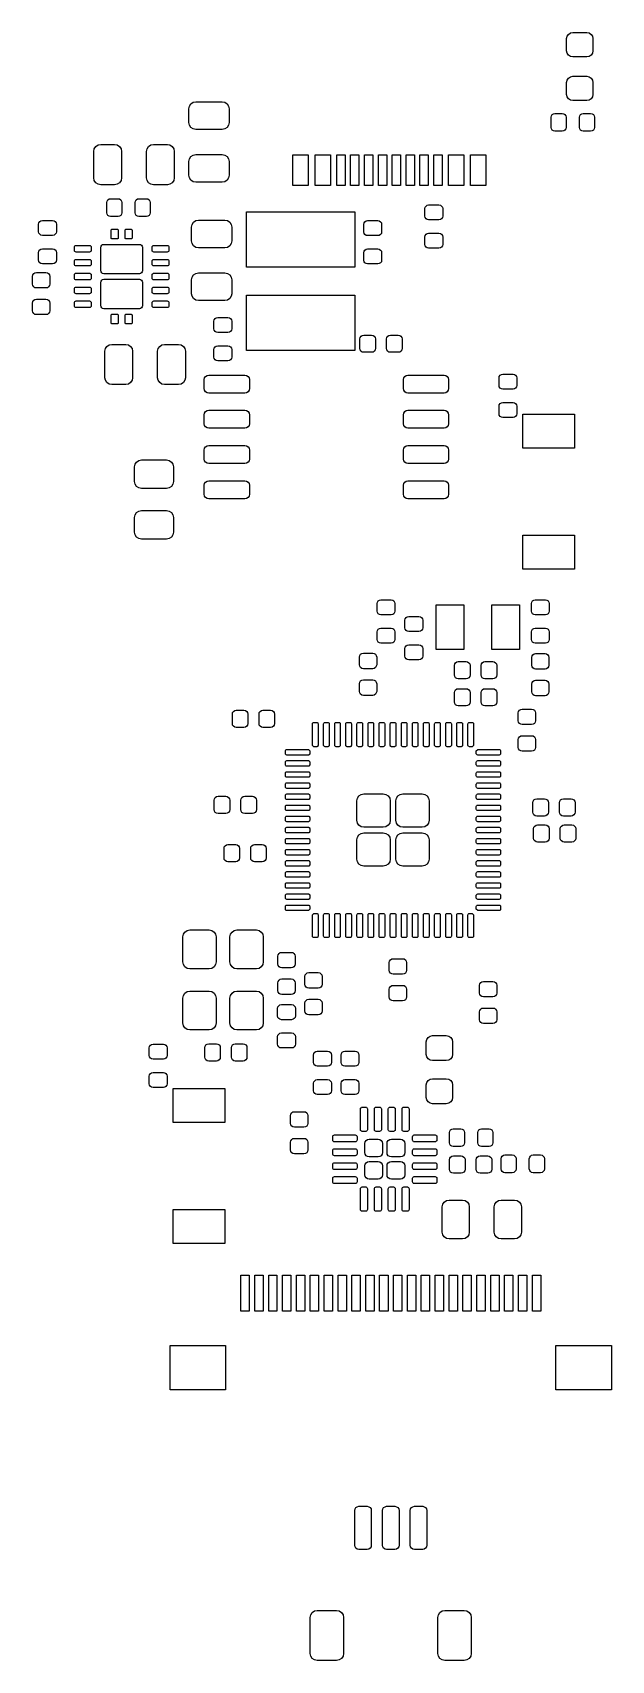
# Model space of a CAD drawing. Header units: inches. Extents: x 5.12 to 5.94, y -4.12 to -1.81.
import ezdxf

# ---------------------------------------------------------------- set-up
doc = ezdxf.new("R2010")
doc.units = ezdxf.units.IN
doc.header["$MEASUREMENT"] = 0
doc.layers.add('F.Paste', color=253, linetype='CONTINUOUS', true_color=0xb4a09a)

msp = doc.modelspace()

# ---------------------------------------------------------------- linework, layer by layer
at = {"layer": 'F.Paste', "linetype": 'CONTINUOUS'}
for p, q in [((5.8813, -1.8214), (5.882, -1.8181)), ((5.8813, -1.8386), (5.8813, -1.8214)), ((5.882, -1.8181), (5.8838, -1.8153)), ((5.8838, -1.8153), (5.8866, -1.8134)), ((5.8866, -1.8134), (5.8899, -1.8128)), ((5.8899, -1.8128), (5.9101, -1.8128)), ((5.9101, -1.8128), (5.9134, -1.8134)), ((5.9134, -1.8134), (5.9162, -1.8153)), ((5.9162, -1.8153), (5.918, -1.8181)), ((5.918, -1.8181), (5.9187, -1.8214)), ((5.9187, -1.8214), (5.9187, -1.8386)), ((5.882, -1.8419), (5.8813, -1.8386)), ((5.8838, -1.8447), (5.882, -1.8419)), ((5.8866, -1.8466), (5.8838, -1.8447)), ((5.8899, -1.8472), (5.8866, -1.8466)), ((5.9134, -1.8466), (5.9101, -1.8472)), ((5.9162, -1.8447), (5.9134, -1.8466)), ((5.918, -1.8419), (5.9162, -1.8447)), ((5.9187, -1.8386), (5.918, -1.8419)), ((5.9101, -1.8472), (5.8899, -1.8472)), ((5.8813, -1.8834), (5.882, -1.8801)), ((5.8813, -1.9006), (5.8813, -1.8834)), ((5.882, -1.8801), (5.8838, -1.8773)), ((5.8838, -1.8773), (5.8866, -1.8754)), ((5.8866, -1.8754), (5.8899, -1.8748)), ((5.8899, -1.8748), (5.9101, -1.8748)), ((5.9101, -1.8748), (5.9134, -1.8754)), ((5.9134, -1.8754), (5.9162, -1.8773)), ((5.9162, -1.8773), (5.918, -1.8801)), ((5.918, -1.8801), (5.9187, -1.8834)), ((5.9187, -1.8834), (5.9187, -1.9006)), ((5.3462, -1.917), (5.3483, -1.9138)), ((5.3483, -1.9138), (5.3515, -1.9117)), ((5.3515, -1.9117), (5.3553, -1.9109)), ((5.3553, -1.9109), (5.3927, -1.9109)), ((5.3927, -1.9109), (5.3965, -1.9117)), ((5.3965, -1.9117), (5.3997, -1.9138)), ((5.3997, -1.9138), (5.4018, -1.917)), ((5.882, -1.9039), (5.8813, -1.9006)), ((5.8838, -1.9067), (5.882, -1.9039)), ((5.8866, -1.9086), (5.8838, -1.9067)), ((5.8899, -1.9092), (5.8866, -1.9086)), ((5.9101, -1.9092), (5.8899, -1.9092)), ((5.9134, -1.9086), (5.9101, -1.9092)), ((5.9162, -1.9067), (5.9134, -1.9086)), ((5.918, -1.9039), (5.9162, -1.9067)), ((5.9187, -1.9006), (5.918, -1.9039)), ((5.3455, -1.9208), (5.3462, -1.917)), ((5.3455, -1.9404), (5.3455, -1.9208)), ((5.4018, -1.917), (5.4025, -1.9208)), ((5.4025, -1.9208), (5.4025, -1.9404)), ((5.8593, -1.9327), (5.8597, -1.9307)), ((5.8593, -1.9473), (5.8593, -1.9327)), ((5.8597, -1.9307), (5.8608, -1.929)), ((5.8608, -1.929), (5.8626, -1.9278)), ((5.8626, -1.9278), (5.8646, -1.9274)), ((5.8646, -1.9274), (5.8752, -1.9274)), ((5.8752, -1.9274), (5.8773, -1.9278)), ((5.8773, -1.9278), (5.879, -1.929)), ((5.879, -1.929), (5.8801, -1.9307)), ((5.8801, -1.9307), (5.8806, -1.9327)), ((5.8806, -1.9327), (5.8806, -1.9473)), ((5.8994, -1.9327), (5.8999, -1.9307)), ((5.8994, -1.9473), (5.8994, -1.9327)), ((5.8999, -1.9307), (5.901, -1.929)), ((5.901, -1.929), (5.9027, -1.9278)), ((5.9027, -1.9278), (5.9048, -1.9274)), ((5.9048, -1.9274), (5.9154, -1.9274)), ((5.9154, -1.9274), (5.9174, -1.9278)), ((5.9174, -1.9278), (5.9192, -1.929)), ((5.9192, -1.929), (5.9203, -1.9307)), ((5.9203, -1.9307), (5.9207, -1.9327)), ((5.9207, -1.9327), (5.9207, -1.9473)), ((5.3462, -1.9442), (5.3455, -1.9404)), ((5.3483, -1.9474), (5.3462, -1.9442)), ((5.3515, -1.9495), (5.3483, -1.9474)), ((5.3553, -1.9503), (5.3515, -1.9495)), ((5.3927, -1.9503), (5.3553, -1.9503)), ((5.3965, -1.9495), (5.3927, -1.9503)), ((5.3997, -1.9474), (5.3965, -1.9495)), ((5.4018, -1.9442), (5.3997, -1.9474)), ((5.4025, -1.9404), (5.4018, -1.9442)), ((5.8597, -1.9493), (5.8593, -1.9473)), ((5.8608, -1.951), (5.8597, -1.9493)), ((5.8626, -1.9522), (5.8608, -1.951)), ((5.8646, -1.9526), (5.8626, -1.9522)), ((5.8752, -1.9526), (5.8646, -1.9526)), ((5.8773, -1.9522), (5.8752, -1.9526)), ((5.879, -1.951), (5.8773, -1.9522)), ((5.8801, -1.9493), (5.879, -1.951)), ((5.8806, -1.9473), (5.8801, -1.9493)), ((5.8999, -1.9493), (5.8994, -1.9473)), ((5.901, -1.951), (5.8999, -1.9493)), ((5.9027, -1.9522), (5.901, -1.951)), ((5.9048, -1.9526), (5.9027, -1.9522)), ((5.9154, -1.9526), (5.9048, -1.9526)), ((5.9174, -1.9522), (5.9154, -1.9526)), ((5.9192, -1.951), (5.9174, -1.9522)), ((5.9203, -1.9493), (5.9192, -1.951)), ((5.9207, -1.9473), (5.9203, -1.9493)), ((5.2106, -1.9813), (5.2114, -1.9775)), ((5.2106, -2.0187), (5.2106, -1.9813)), ((5.2114, -1.9775), (5.2135, -1.9743)), ((5.2135, -1.9743), (5.2167, -1.9722)), ((5.2167, -1.9722), (5.2205, -1.9715)), ((5.2205, -1.9715), (5.2402, -1.9715)), ((5.2402, -1.9715), (5.2439, -1.9722)), ((5.2439, -1.9722), (5.2471, -1.9743)), ((5.2471, -1.9743), (5.2493, -1.9775)), ((5.2493, -1.9775), (5.25, -1.9813)), ((5.25, -1.9813), (5.25, -2.0187)), ((5.2854, -1.9813), (5.2862, -1.9775)), ((5.2854, -2.0187), (5.2854, -1.9813)), ((5.2862, -1.9775), (5.2883, -1.9743)), ((5.2883, -1.9743), (5.2915, -1.9722)), ((5.2915, -1.9722), (5.2953, -1.9715)), ((5.2953, -1.9715), (5.315, -1.9715)), ((5.315, -1.9715), (5.3187, -1.9722)), ((5.3187, -1.9722), (5.3219, -1.9743)), ((5.3219, -1.9743), (5.3241, -1.9775)), ((5.3241, -1.9775), (5.3248, -1.9813)), ((5.3248, -1.9813), (5.3248, -2.0187)), ((5.3455, -1.9956), (5.3462, -1.9918)), ((5.3455, -2.0152), (5.3455, -1.9956)), ((5.3462, -1.9918), (5.3483, -1.9886)), ((5.3483, -1.9886), (5.3515, -1.9865)), ((5.3515, -1.9865), (5.3553, -1.9857)), ((5.3553, -1.9857), (5.3927, -1.9857)), ((5.3927, -1.9857), (5.3965, -1.9865)), ((5.3965, -1.9865), (5.3997, -1.9886)), ((5.3997, -1.9886), (5.4018, -1.9918)), ((5.4018, -1.9918), (5.4025, -1.9956)), ((5.4025, -1.9956), (5.4025, -2.0152)), ((5.4932, -2.0296), (5.4932, -1.9863)), ((5.4932, -1.9863), (5.5148, -1.9863)), ((5.5148, -1.9863), (5.5148, -2.0296)), ((5.5247, -2.0296), (5.5247, -1.9863)), ((5.5247, -1.9863), (5.5463, -1.9863)), ((5.5463, -1.9863), (5.5463, -2.0296)), ((5.5552, -2.0296), (5.5552, -1.9863)), ((5.5552, -1.9863), (5.567, -1.9863)), ((5.567, -1.9863), (5.567, -2.0296)), ((5.5749, -2.0296), (5.5749, -1.9863)), ((5.5749, -1.9863), (5.5867, -1.9863)), ((5.5867, -1.9863), (5.5867, -2.0296)), ((5.5946, -2.0296), (5.5946, -1.9863)), ((5.5946, -1.9863), (5.6064, -1.9863)), ((5.6064, -1.9863), (5.6064, -2.0296)), ((5.6143, -2.0296), (5.6143, -1.9863)), ((5.6143, -1.9863), (5.6261, -1.9863)), ((5.6261, -1.9863), (5.6261, -2.0296)), ((5.6339, -2.0296), (5.6339, -1.9863)), ((5.6339, -1.9863), (5.6457, -1.9863)), ((5.6457, -1.9863), (5.6457, -2.0296)), ((5.6536, -2.0296), (5.6536, -1.9863)), ((5.6536, -1.9863), (5.6654, -1.9863)), ((5.6654, -1.9863), (5.6654, -2.0296)), ((5.6733, -2.0296), (5.6733, -1.9863)), ((5.6733, -1.9863), (5.6851, -1.9863)), ((5.6851, -1.9863), (5.6851, -2.0296)), ((5.693, -2.0296), (5.693, -1.9863)), ((5.693, -1.9863), (5.7048, -1.9863)), ((5.7048, -1.9863), (5.7048, -2.0296)), ((5.7137, -2.0296), (5.7137, -1.9863)), ((5.7137, -1.9863), (5.7353, -1.9863)), ((5.7353, -1.9863), (5.7353, -2.0296)), ((5.7452, -2.0296), (5.7452, -1.9863)), ((5.7452, -1.9863), (5.7668, -1.9863)), ((5.7668, -1.9863), (5.7668, -2.0296)), ((5.2114, -2.0225), (5.2106, -2.0187)), ((5.2135, -2.0257), (5.2114, -2.0225)), ((5.2167, -2.0278), (5.2135, -2.0257)), ((5.2205, -2.0285), (5.2167, -2.0278)), ((5.2402, -2.0285), (5.2205, -2.0285)), ((5.2439, -2.0278), (5.2402, -2.0285)), ((5.2471, -2.0257), (5.2439, -2.0278)), ((5.2493, -2.0225), (5.2471, -2.0257)), ((5.25, -2.0187), (5.2493, -2.0225)), ((5.2862, -2.0225), (5.2854, -2.0187)), ((5.2883, -2.0257), (5.2862, -2.0225)), ((5.2915, -2.0278), (5.2883, -2.0257)), ((5.2953, -2.0285), (5.2915, -2.0278)), ((5.315, -2.0285), (5.2953, -2.0285)), ((5.3187, -2.0278), (5.315, -2.0285)), ((5.3219, -2.0257), (5.3187, -2.0278)), ((5.3241, -2.0225), (5.3219, -2.0257)), ((5.3248, -2.0187), (5.3241, -2.0225)), ((5.3462, -2.019), (5.3455, -2.0152)), ((5.3483, -2.0222), (5.3462, -2.019)), ((5.3515, -2.0243), (5.3483, -2.0222)), ((5.3553, -2.0251), (5.3515, -2.0243)), ((5.3927, -2.0251), (5.3553, -2.0251)), ((5.3965, -2.0243), (5.3927, -2.0251)), ((5.3997, -2.0222), (5.3965, -2.0243)), ((5.4018, -2.019), (5.3997, -2.0222)), ((5.4025, -2.0152), (5.4018, -2.019)), ((5.5148, -2.0296), (5.4932, -2.0296)), ((5.5463, -2.0296), (5.5247, -2.0296)), ((5.567, -2.0296), (5.5552, -2.0296)), ((5.5867, -2.0296), (5.5749, -2.0296)), ((5.6064, -2.0296), (5.5946, -2.0296)), ((5.6261, -2.0296), (5.6143, -2.0296)), ((5.6457, -2.0296), (5.6339, -2.0296)), ((5.6654, -2.0296), (5.6536, -2.0296)), ((5.6851, -2.0296), (5.6733, -2.0296)), ((5.7048, -2.0296), (5.693, -2.0296)), ((5.7353, -2.0296), (5.7137, -2.0296)), ((5.7668, -2.0296), (5.7452, -2.0296)), ((5.2292, -2.0537), (5.2296, -2.0517)), ((5.2292, -2.0683), (5.2292, -2.0537)), ((5.2296, -2.0517), (5.2308, -2.05)), ((5.2308, -2.05), (5.2325, -2.0488)), ((5.2325, -2.0488), (5.2345, -2.0484)), ((5.2345, -2.0484), (5.2452, -2.0484)), ((5.2452, -2.0484), (5.2472, -2.0488)), ((5.2472, -2.0488), (5.2489, -2.05)), ((5.2489, -2.05), (5.2501, -2.0517)), ((5.2501, -2.0517), (5.2505, -2.0537)), ((5.2505, -2.0537), (5.2505, -2.0683)), ((5.2694, -2.0537), (5.2698, -2.0517)), ((5.2694, -2.0683), (5.2694, -2.0537)), ((5.2698, -2.0517), (5.2709, -2.05)), ((5.2709, -2.05), (5.2727, -2.0488)), ((5.2727, -2.0488), (5.2747, -2.0484)), ((5.2747, -2.0484), (5.2853, -2.0484)), ((5.2853, -2.0484), (5.2873, -2.0488)), ((5.2873, -2.0488), (5.2891, -2.05)), ((5.2891, -2.05), (5.2902, -2.0517)), ((5.2902, -2.0517), (5.2906, -2.0537)), ((5.2906, -2.0537), (5.2906, -2.0683)), ((5.2296, -2.0703), (5.2292, -2.0683)), ((5.2308, -2.072), (5.2296, -2.0703)), ((5.2325, -2.0732), (5.2308, -2.072)), ((5.2345, -2.0736), (5.2325, -2.0732)), ((5.2452, -2.0736), (5.2345, -2.0736)), ((5.2472, -2.0732), (5.2452, -2.0736)), ((5.2489, -2.072), (5.2472, -2.0732)), ((5.2501, -2.0703), (5.2489, -2.072)), ((5.2505, -2.0683), (5.2501, -2.0703)), ((5.2698, -2.0703), (5.2694, -2.0683)), ((5.2709, -2.072), (5.2698, -2.0703)), ((5.2727, -2.0732), (5.2709, -2.072)), ((5.2747, -2.0736), (5.2727, -2.0732)), ((5.2853, -2.0736), (5.2747, -2.0736)), ((5.2873, -2.0732), (5.2853, -2.0736)), ((5.2891, -2.072), (5.2873, -2.0732)), ((5.2902, -2.0703), (5.2891, -2.072)), ((5.2906, -2.0683), (5.2902, -2.0703)), ((5.4272, -2.1457), (5.4272, -2.0669)), ((5.4272, -2.0669), (5.5807, -2.0669)), ((5.5807, -2.0669), (5.5807, -2.1457)), ((5.6803, -2.0625), (5.6807, -2.0605)), ((5.6803, -2.0732), (5.6803, -2.0625)), ((5.6807, -2.0752), (5.6803, -2.0732)), ((5.6807, -2.0605), (5.6819, -2.0588)), ((5.6819, -2.0769), (5.6807, -2.0752)), ((5.6819, -2.0588), (5.6836, -2.0576)), ((5.6836, -2.0781), (5.6819, -2.0769)), ((5.6836, -2.0576), (5.6856, -2.0572)), ((5.6856, -2.0572), (5.7002, -2.0572)), ((5.7002, -2.0572), (5.7022, -2.0576)), ((5.7022, -2.0576), (5.704, -2.0588)), ((5.704, -2.0769), (5.7022, -2.0781)), ((5.704, -2.0588), (5.7051, -2.0605)), ((5.7051, -2.0752), (5.704, -2.0769)), ((5.7051, -2.0605), (5.7055, -2.0625)), ((5.7055, -2.0732), (5.7051, -2.0752)), ((5.7055, -2.0625), (5.7055, -2.0732)), ((5.1324, -2.0845), (5.1328, -2.0825)), ((5.1324, -2.0952), (5.1324, -2.0845)), ((5.1328, -2.0972), (5.1324, -2.0952)), ((5.1328, -2.0825), (5.134, -2.0808)), ((5.134, -2.0989), (5.1328, -2.0972)), ((5.134, -2.0808), (5.1357, -2.0796)), ((5.1357, -2.1001), (5.134, -2.0989)), ((5.1357, -2.0796), (5.1377, -2.0792)), ((5.1377, -2.1005), (5.1357, -2.1001)), ((5.1377, -2.0792), (5.1523, -2.0792)), ((5.1523, -2.1005), (5.1377, -2.1005)), ((5.1523, -2.0792), (5.1543, -2.0796)), ((5.1543, -2.1001), (5.1523, -2.1005)), ((5.1543, -2.0796), (5.156, -2.0808)), ((5.156, -2.0989), (5.1543, -2.1001)), ((5.156, -2.0808), (5.1572, -2.0825)), ((5.1572, -2.0972), (5.156, -2.0989)), ((5.1572, -2.0825), (5.1576, -2.0845)), ((5.1576, -2.0952), (5.1572, -2.0972)), ((5.1576, -2.0845), (5.1576, -2.0952)), ((5.2354, -2.0928), (5.2355, -2.0924)), ((5.2354, -2.1042), (5.2354, -2.0928)), ((5.2355, -2.0924), (5.2357, -2.0921)), ((5.2357, -2.0921), (5.236, -2.0919)), ((5.236, -2.0919), (5.2364, -2.0918)), ((5.2364, -2.0918), (5.2443, -2.0918)), ((5.2443, -2.0918), (5.2446, -2.0919)), ((5.2446, -2.0919), (5.2449, -2.0921)), ((5.2449, -2.0921), (5.2452, -2.0924)), ((5.2452, -2.0924), (5.2452, -2.0928)), ((5.2452, -2.0928), (5.2452, -2.1042)), ((5.2551, -2.0928), (5.2552, -2.0924)), ((5.2551, -2.1042), (5.2551, -2.0928)), ((5.2552, -2.0924), (5.2554, -2.0921)), ((5.2554, -2.0921), (5.2557, -2.0919)), ((5.2557, -2.0919), (5.2561, -2.0918)), ((5.2561, -2.0918), (5.2639, -2.0918)), ((5.2639, -2.0918), (5.2643, -2.0919)), ((5.2643, -2.0919), (5.2646, -2.0921)), ((5.2646, -2.0921), (5.2648, -2.0924)), ((5.2648, -2.0924), (5.2649, -2.0928)), ((5.2649, -2.0928), (5.2649, -2.1042)), ((5.3494, -2.0886), (5.3502, -2.0848)), ((5.3494, -2.1083), (5.3494, -2.0886)), ((5.3502, -2.0848), (5.3523, -2.0816)), ((5.3523, -2.0816), (5.3555, -2.0795)), ((5.3555, -2.0795), (5.3593, -2.0787)), ((5.3593, -2.0787), (5.3967, -2.0787)), ((5.3967, -2.0787), (5.4004, -2.0795)), ((5.4004, -2.0795), (5.4036, -2.0816)), ((5.4036, -2.0816), (5.4057, -2.0848)), ((5.4057, -2.0848), (5.4065, -2.0886)), ((5.4065, -2.0886), (5.4065, -2.1083)), ((5.5937, -2.0848), (5.5941, -2.0828)), ((5.5937, -2.0955), (5.5937, -2.0848)), ((5.5941, -2.0975), (5.5937, -2.0955)), ((5.5941, -2.0828), (5.5953, -2.0811)), ((5.5953, -2.0992), (5.5941, -2.0975)), ((5.5953, -2.0811), (5.597, -2.0799)), ((5.597, -2.1004), (5.5953, -2.0992)), ((5.597, -2.0799), (5.599, -2.0795)), ((5.599, -2.1008), (5.597, -2.1004)), ((5.599, -2.0795), (5.6136, -2.0795)), ((5.6136, -2.0795), (5.6156, -2.0799)), ((5.6156, -2.1004), (5.6136, -2.1008)), ((5.6156, -2.0799), (5.6173, -2.0811)), ((5.6173, -2.0992), (5.6156, -2.1004)), ((5.6173, -2.0811), (5.6185, -2.0828)), ((5.6185, -2.0975), (5.6173, -2.0992)), ((5.6185, -2.0828), (5.6189, -2.0848)), ((5.6189, -2.0955), (5.6185, -2.0975)), ((5.6189, -2.0848), (5.6189, -2.0955)), ((5.6803, -2.1027), (5.6807, -2.1007)), ((5.6807, -2.1007), (5.6819, -2.0989)), ((5.6819, -2.0989), (5.6836, -2.0978)), ((5.6856, -2.0785), (5.6836, -2.0781)), ((5.6836, -2.0978), (5.6856, -2.0974)), ((5.7002, -2.0785), (5.6856, -2.0785)), ((5.6856, -2.0974), (5.7002, -2.0974)), ((5.7022, -2.0781), (5.7002, -2.0785)), ((5.7002, -2.0974), (5.7022, -2.0978)), ((5.7022, -2.0978), (5.704, -2.0989)), ((5.704, -2.0989), (5.7051, -2.1007)), ((5.7051, -2.1007), (5.7055, -2.1027)), ((5.1324, -2.1247), (5.1328, -2.1227)), ((5.1328, -2.1227), (5.134, -2.1209)), ((5.134, -2.1209), (5.1357, -2.1198)), ((5.1357, -2.1198), (5.1377, -2.1194)), ((5.1377, -2.1194), (5.1523, -2.1194)), ((5.1523, -2.1194), (5.1543, -2.1198)), ((5.1543, -2.1198), (5.156, -2.1209)), ((5.156, -2.1209), (5.1572, -2.1227)), ((5.1572, -2.1227), (5.1576, -2.1247)), ((5.1832, -2.117), (5.1834, -2.1161)), ((5.1832, -2.1218), (5.1832, -2.117)), ((5.1834, -2.1227), (5.1832, -2.1218)), ((5.1834, -2.1161), (5.1839, -2.1154)), ((5.1839, -2.1234), (5.1834, -2.1227)), ((5.1839, -2.1154), (5.1847, -2.1148)), ((5.1847, -2.1239), (5.1839, -2.1234)), ((5.1847, -2.1148), (5.1856, -2.1147)), ((5.1856, -2.1147), (5.2045, -2.1147)), ((5.2045, -2.1147), (5.2054, -2.1148)), ((5.2054, -2.1148), (5.2062, -2.1154)), ((5.2062, -2.1234), (5.2054, -2.1239)), ((5.2062, -2.1154), (5.2067, -2.1161)), ((5.2067, -2.1227), (5.2062, -2.1234)), ((5.2067, -2.1161), (5.2069, -2.117)), ((5.2069, -2.1218), (5.2067, -2.1227)), ((5.2069, -2.117), (5.2069, -2.1218)), ((5.2206, -2.1173), (5.2209, -2.1157)), ((5.2206, -2.1507), (5.2206, -2.1173)), ((5.2209, -2.1157), (5.2219, -2.1143)), ((5.2219, -2.1143), (5.2232, -2.1134)), ((5.2232, -2.1134), (5.2248, -2.1131)), ((5.2248, -2.1131), (5.2755, -2.1131)), ((5.2355, -2.1046), (5.2354, -2.1042)), ((5.2357, -2.1049), (5.2355, -2.1046)), ((5.236, -2.1051), (5.2357, -2.1049)), ((5.2364, -2.1052), (5.236, -2.1051)), ((5.2443, -2.1052), (5.2364, -2.1052)), ((5.2446, -2.1051), (5.2443, -2.1052)), ((5.2449, -2.1049), (5.2446, -2.1051)), ((5.2452, -2.1046), (5.2449, -2.1049)), ((5.2452, -2.1042), (5.2452, -2.1046)), ((5.2552, -2.1046), (5.2551, -2.1042)), ((5.2554, -2.1049), (5.2552, -2.1046)), ((5.2557, -2.1051), (5.2554, -2.1049)), ((5.2561, -2.1052), (5.2557, -2.1051)), ((5.2639, -2.1052), (5.2561, -2.1052)), ((5.2643, -2.1051), (5.2639, -2.1052)), ((5.2646, -2.1049), (5.2643, -2.1051)), ((5.2648, -2.1046), (5.2646, -2.1049)), ((5.2649, -2.1042), (5.2648, -2.1046)), ((5.2755, -2.1131), (5.2771, -2.1134)), ((5.2771, -2.1134), (5.2785, -2.1143)), ((5.2785, -2.1143), (5.2794, -2.1157)), ((5.2794, -2.1157), (5.2797, -2.1173)), ((5.2797, -2.1173), (5.2797, -2.1507)), ((5.2935, -2.117), (5.2936, -2.1161)), ((5.2935, -2.1218), (5.2935, -2.117)), ((5.2936, -2.1227), (5.2935, -2.1218)), ((5.2936, -2.1161), (5.2942, -2.1154)), ((5.2942, -2.1234), (5.2936, -2.1227)), ((5.2942, -2.1154), (5.2949, -2.1148)), ((5.2949, -2.1239), (5.2942, -2.1234)), ((5.2949, -2.1148), (5.2958, -2.1147)), ((5.2958, -2.1147), (5.3147, -2.1147)), ((5.3147, -2.1147), (5.3156, -2.1148)), ((5.3156, -2.1148), (5.3164, -2.1154)), ((5.3164, -2.1234), (5.3156, -2.1239)), ((5.3164, -2.1154), (5.3169, -2.1161)), ((5.3169, -2.1227), (5.3164, -2.1234)), ((5.3169, -2.1161), (5.3171, -2.117)), ((5.3171, -2.1218), (5.3169, -2.1227)), ((5.3171, -2.117), (5.3171, -2.1218)), ((5.3502, -2.112), (5.3494, -2.1083)), ((5.3523, -2.1152), (5.3502, -2.112)), ((5.3555, -2.1174), (5.3523, -2.1152)), ((5.3593, -2.1181), (5.3555, -2.1174)), ((5.3967, -2.1181), (5.3593, -2.1181)), ((5.4004, -2.1174), (5.3967, -2.1181)), ((5.4036, -2.1152), (5.4004, -2.1174)), ((5.4057, -2.112), (5.4036, -2.1152)), ((5.4065, -2.1083), (5.4057, -2.112)), ((5.5937, -2.125), (5.5941, -2.123)), ((5.5941, -2.123), (5.5953, -2.1212)), ((5.5953, -2.1212), (5.597, -2.1201)), ((5.597, -2.1201), (5.599, -2.1197)), ((5.6136, -2.1008), (5.599, -2.1008)), ((5.599, -2.1197), (5.6136, -2.1197)), ((5.6136, -2.1197), (5.6156, -2.1201)), ((5.6156, -2.1201), (5.6173, -2.1212)), ((5.6173, -2.1212), (5.6185, -2.123)), ((5.6185, -2.123), (5.6189, -2.125)), ((5.6803, -2.1133), (5.6803, -2.1027)), ((5.6807, -2.1153), (5.6803, -2.1133)), ((5.6819, -2.1171), (5.6807, -2.1153)), ((5.6836, -2.1182), (5.6819, -2.1171)), ((5.6856, -2.1186), (5.6836, -2.1182)), ((5.7002, -2.1186), (5.6856, -2.1186)), ((5.7022, -2.1182), (5.7002, -2.1186)), ((5.704, -2.1171), (5.7022, -2.1182)), ((5.7051, -2.1153), (5.704, -2.1171)), ((5.7055, -2.1133), (5.7051, -2.1153)), ((5.7055, -2.1027), (5.7055, -2.1133)), ((5.1324, -2.1353), (5.1324, -2.1247)), ((5.1328, -2.1373), (5.1324, -2.1353)), ((5.134, -2.1391), (5.1328, -2.1373)), ((5.1357, -2.1402), (5.134, -2.1391)), ((5.1377, -2.1406), (5.1357, -2.1402)), ((5.1523, -2.1406), (5.1377, -2.1406)), ((5.1543, -2.1402), (5.1523, -2.1406)), ((5.156, -2.1391), (5.1543, -2.1402)), ((5.1572, -2.1373), (5.156, -2.1391)), ((5.1576, -2.1353), (5.1572, -2.1373)), ((5.1576, -2.1247), (5.1576, -2.1353)), ((5.1832, -2.1367), (5.1834, -2.1358)), ((5.1832, -2.1414), (5.1832, -2.1367)), ((5.1834, -2.1423), (5.1832, -2.1414)), ((5.1834, -2.1358), (5.1839, -2.135)), ((5.1839, -2.1431), (5.1834, -2.1423)), ((5.1839, -2.135), (5.1847, -2.1345)), ((5.1847, -2.1436), (5.1839, -2.1431)), ((5.1856, -2.1241), (5.1847, -2.1239)), ((5.1847, -2.1345), (5.1856, -2.1344)), ((5.1856, -2.1438), (5.1847, -2.1436)), ((5.2045, -2.1241), (5.1856, -2.1241)), ((5.1856, -2.1344), (5.2045, -2.1344)), ((5.2045, -2.1438), (5.1856, -2.1438)), ((5.2054, -2.1239), (5.2045, -2.1241)), ((5.2045, -2.1344), (5.2054, -2.1345)), ((5.2054, -2.1436), (5.2045, -2.1438)), ((5.2054, -2.1345), (5.2062, -2.135)), ((5.2062, -2.1431), (5.2054, -2.1436)), ((5.2062, -2.135), (5.2067, -2.1358)), ((5.2067, -2.1423), (5.2062, -2.1431)), ((5.2067, -2.1358), (5.2069, -2.1367)), ((5.2069, -2.1414), (5.2067, -2.1423)), ((5.2069, -2.1367), (5.2069, -2.1414)), ((5.2935, -2.1367), (5.2936, -2.1358)), ((5.2935, -2.1414), (5.2935, -2.1367)), ((5.2936, -2.1423), (5.2935, -2.1414)), ((5.2936, -2.1358), (5.2942, -2.135)), ((5.2942, -2.1431), (5.2936, -2.1423)), ((5.2942, -2.135), (5.2949, -2.1345)), ((5.2949, -2.1436), (5.2942, -2.1431)), ((5.2958, -2.1241), (5.2949, -2.1239)), ((5.2949, -2.1345), (5.2958, -2.1344)), ((5.2958, -2.1438), (5.2949, -2.1436)), ((5.3147, -2.1241), (5.2958, -2.1241)), ((5.2958, -2.1344), (5.3147, -2.1344)), ((5.3147, -2.1438), (5.2958, -2.1438)), ((5.3156, -2.1239), (5.3147, -2.1241)), ((5.3147, -2.1344), (5.3156, -2.1345)), ((5.3156, -2.1436), (5.3147, -2.1438)), ((5.3156, -2.1345), (5.3164, -2.135)), ((5.3164, -2.1431), (5.3156, -2.1436)), ((5.3164, -2.135), (5.3169, -2.1358)), ((5.3169, -2.1423), (5.3164, -2.1431)), ((5.3169, -2.1358), (5.3171, -2.1367)), ((5.3171, -2.1414), (5.3169, -2.1423)), ((5.3171, -2.1367), (5.3171, -2.1414)), ((5.5807, -2.1457), (5.4272, -2.1457)), ((5.5937, -2.1356), (5.5937, -2.125)), ((5.5941, -2.1377), (5.5937, -2.1356)), ((5.5953, -2.1394), (5.5941, -2.1377)), ((5.597, -2.1405), (5.5953, -2.1394)), ((5.599, -2.1409), (5.597, -2.1405)), ((5.6136, -2.1409), (5.599, -2.1409)), ((5.6156, -2.1405), (5.6136, -2.1409)), ((5.6173, -2.1394), (5.6156, -2.1405)), ((5.6185, -2.1377), (5.6173, -2.1394)), ((5.6189, -2.1356), (5.6185, -2.1377)), ((5.6189, -2.125), (5.6189, -2.1356)), ((5.1238, -2.1585), (5.1242, -2.1564)), ((5.1238, -2.1695), (5.1238, -2.1585)), ((5.1242, -2.1716), (5.1238, -2.1695)), ((5.1242, -2.1564), (5.1254, -2.1546)), ((5.1254, -2.1546), (5.1272, -2.1534)), ((5.1272, -2.1534), (5.1293, -2.153)), ((5.1293, -2.153), (5.1427, -2.153)), ((5.1427, -2.153), (5.1448, -2.1534)), ((5.1448, -2.1534), (5.1466, -2.1546)), ((5.1466, -2.1546), (5.1478, -2.1564)), ((5.1478, -2.1564), (5.1482, -2.1585)), ((5.1482, -2.1695), (5.1478, -2.1716)), ((5.1482, -2.1585), (5.1482, -2.1695)), ((5.1832, -2.1564), (5.1834, -2.1555)), ((5.1832, -2.1611), (5.1832, -2.1564)), ((5.1834, -2.162), (5.1832, -2.1611)), ((5.1834, -2.1555), (5.1839, -2.1547)), ((5.1839, -2.1628), (5.1834, -2.162)), ((5.1839, -2.1547), (5.1847, -2.1542)), ((5.1847, -2.1633), (5.1839, -2.1628)), ((5.1847, -2.1542), (5.1856, -2.154)), ((5.1856, -2.1635), (5.1847, -2.1633)), ((5.1856, -2.154), (5.2045, -2.154)), ((5.2045, -2.1635), (5.1856, -2.1635)), ((5.2045, -2.154), (5.2054, -2.1542)), ((5.2054, -2.1633), (5.2045, -2.1635)), ((5.2054, -2.1542), (5.2062, -2.1547)), ((5.2062, -2.1628), (5.2054, -2.1633)), ((5.2062, -2.1547), (5.2067, -2.1555)), ((5.2067, -2.162), (5.2062, -2.1628)), ((5.2067, -2.1555), (5.2069, -2.1564)), ((5.2069, -2.1611), (5.2067, -2.162)), ((5.2069, -2.1564), (5.2069, -2.1611)), ((5.2209, -2.1523), (5.2206, -2.1507)), ((5.2206, -2.1669), (5.2209, -2.1653)), ((5.2206, -2.2003), (5.2206, -2.1669)), ((5.2219, -2.1536), (5.2209, -2.1523)), ((5.2209, -2.1653), (5.2219, -2.1639)), ((5.2232, -2.1545), (5.2219, -2.1536)), ((5.2219, -2.1639), (5.2232, -2.163)), ((5.2248, -2.1548), (5.2232, -2.1545)), ((5.2232, -2.163), (5.2248, -2.1627)), ((5.2755, -2.1548), (5.2248, -2.1548)), ((5.2248, -2.1627), (5.2755, -2.1627)), ((5.2771, -2.1545), (5.2755, -2.1548)), ((5.2755, -2.1627), (5.2771, -2.163)), ((5.2785, -2.1536), (5.2771, -2.1545)), ((5.2771, -2.163), (5.2785, -2.1639)), ((5.2794, -2.1523), (5.2785, -2.1536)), ((5.2785, -2.1639), (5.2794, -2.1653)), ((5.2797, -2.1507), (5.2794, -2.1523)), ((5.2794, -2.1653), (5.2797, -2.1669)), ((5.2797, -2.1669), (5.2797, -2.2003)), ((5.2935, -2.1564), (5.2936, -2.1555)), ((5.2935, -2.1611), (5.2935, -2.1564)), ((5.2936, -2.162), (5.2935, -2.1611)), ((5.2936, -2.1555), (5.2942, -2.1547)), ((5.2942, -2.1628), (5.2936, -2.162)), ((5.2942, -2.1547), (5.2949, -2.1542)), ((5.2949, -2.1633), (5.2942, -2.1628)), ((5.2949, -2.1542), (5.2958, -2.154)), ((5.2958, -2.1635), (5.2949, -2.1633)), ((5.2958, -2.154), (5.3147, -2.154)), ((5.3147, -2.1635), (5.2958, -2.1635)), ((5.3147, -2.154), (5.3156, -2.1542)), ((5.3156, -2.1633), (5.3147, -2.1635)), ((5.3156, -2.1542), (5.3164, -2.1547)), ((5.3164, -2.1628), (5.3156, -2.1633)), ((5.3164, -2.1547), (5.3169, -2.1555)), ((5.3169, -2.162), (5.3164, -2.1628)), ((5.3169, -2.1555), (5.3171, -2.1564)), ((5.3171, -2.1611), (5.3169, -2.162)), ((5.3171, -2.1564), (5.3171, -2.1611)), ((5.3494, -2.1634), (5.3502, -2.1596)), ((5.3494, -2.1831), (5.3494, -2.1634)), ((5.3502, -2.1596), (5.3523, -2.1564)), ((5.3523, -2.1564), (5.3555, -2.1543)), ((5.3555, -2.1543), (5.3593, -2.1535)), ((5.3593, -2.1535), (5.3967, -2.1535)), ((5.3967, -2.1535), (5.4004, -2.1543)), ((5.4004, -2.1543), (5.4036, -2.1564)), ((5.4036, -2.1564), (5.4057, -2.1596)), ((5.4057, -2.1596), (5.4065, -2.1634)), ((5.4065, -2.1634), (5.4065, -2.1831)), ((5.1254, -2.1734), (5.1242, -2.1716)), ((5.1242, -2.1942), (5.1254, -2.1924)), ((5.1272, -2.1746), (5.1254, -2.1734)), ((5.1254, -2.1924), (5.1272, -2.1912)), ((5.1293, -2.175), (5.1272, -2.1746)), ((5.1272, -2.1912), (5.1293, -2.1908)), ((5.1427, -2.175), (5.1293, -2.175)), ((5.1293, -2.1908), (5.1427, -2.1908)), ((5.1448, -2.1746), (5.1427, -2.175)), ((5.1427, -2.1908), (5.1448, -2.1912)), ((5.1466, -2.1734), (5.1448, -2.1746)), ((5.1448, -2.1912), (5.1466, -2.1924)), ((5.1478, -2.1716), (5.1466, -2.1734)), ((5.1466, -2.1924), (5.1478, -2.1942)), ((5.1832, -2.1761), (5.1834, -2.1752)), ((5.1832, -2.1808), (5.1832, -2.1761)), ((5.1834, -2.1817), (5.1832, -2.1808)), ((5.1834, -2.1752), (5.1839, -2.1744)), ((5.1839, -2.1825), (5.1834, -2.1817)), ((5.1839, -2.1744), (5.1847, -2.1739)), ((5.1847, -2.183), (5.1839, -2.1825)), ((5.1847, -2.1739), (5.1856, -2.1737)), ((5.1856, -2.1832), (5.1847, -2.183)), ((5.1856, -2.1737), (5.2045, -2.1737)), ((5.2045, -2.1832), (5.1856, -2.1832)), ((5.2045, -2.1737), (5.2054, -2.1739)), ((5.2054, -2.183), (5.2045, -2.1832)), ((5.2054, -2.1739), (5.2062, -2.1744)), ((5.2062, -2.1825), (5.2054, -2.183)), ((5.2062, -2.1744), (5.2067, -2.1752)), ((5.2067, -2.1817), (5.2062, -2.1825)), ((5.2067, -2.1752), (5.2069, -2.1761)), ((5.2069, -2.1808), (5.2067, -2.1817)), ((5.2069, -2.1761), (5.2069, -2.1808)), ((5.2935, -2.1761), (5.2936, -2.1752)), ((5.2935, -2.1808), (5.2935, -2.1761)), ((5.2936, -2.1817), (5.2935, -2.1808)), ((5.2936, -2.1752), (5.2942, -2.1744)), ((5.2942, -2.1825), (5.2936, -2.1817)), ((5.2942, -2.1744), (5.2949, -2.1739)), ((5.2949, -2.183), (5.2942, -2.1825)), ((5.2949, -2.1739), (5.2958, -2.1737)), ((5.2958, -2.1832), (5.2949, -2.183)), ((5.2958, -2.1737), (5.3147, -2.1737)), ((5.3147, -2.1832), (5.2958, -2.1832)), ((5.3147, -2.1737), (5.3156, -2.1739)), ((5.3156, -2.183), (5.3147, -2.1832)), ((5.3156, -2.1739), (5.3164, -2.1744)), ((5.3164, -2.1825), (5.3156, -2.183)), ((5.3164, -2.1744), (5.3169, -2.1752)), ((5.3169, -2.1817), (5.3164, -2.1825)), ((5.3169, -2.1752), (5.3171, -2.1761)), ((5.3171, -2.1808), (5.3169, -2.1817)), ((5.3171, -2.1761), (5.3171, -2.1808)), ((5.3502, -2.1868), (5.3494, -2.1831)), ((5.3523, -2.19), (5.3502, -2.1868)), ((5.3555, -2.1922), (5.3523, -2.19)), ((5.3593, -2.1929), (5.3555, -2.1922)), ((5.3967, -2.1929), (5.3593, -2.1929)), ((5.4004, -2.1922), (5.3967, -2.1929)), ((5.4036, -2.19), (5.4004, -2.1922)), ((5.4057, -2.1868), (5.4036, -2.19)), ((5.4065, -2.1831), (5.4057, -2.1868)), ((5.4272, -2.2638), (5.4272, -2.185)), ((5.4272, -2.185), (5.5807, -2.185)), ((5.5807, -2.185), (5.5807, -2.2638)), ((5.1238, -2.1963), (5.1242, -2.1942)), ((5.1238, -2.2073), (5.1238, -2.1963)), ((5.1242, -2.2094), (5.1238, -2.2073)), ((5.1254, -2.2112), (5.1242, -2.2094)), ((5.1272, -2.2124), (5.1254, -2.2112)), ((5.1293, -2.2128), (5.1272, -2.2124)), ((5.1427, -2.2128), (5.1293, -2.2128)), ((5.1448, -2.2124), (5.1427, -2.2128)), ((5.1466, -2.2112), (5.1448, -2.2124)), ((5.1478, -2.2094), (5.1466, -2.2112)), ((5.1478, -2.1942), (5.1482, -2.1963)), ((5.1482, -2.2073), (5.1478, -2.2094)), ((5.1482, -2.1963), (5.1482, -2.2073)), ((5.1832, -2.1958), (5.1834, -2.1949)), ((5.1832, -2.2005), (5.1832, -2.1958)), ((5.1834, -2.2014), (5.1832, -2.2005)), ((5.1834, -2.1949), (5.1839, -2.1941)), ((5.1839, -2.2022), (5.1834, -2.2014)), ((5.1839, -2.1941), (5.1847, -2.1936)), ((5.1847, -2.2027), (5.1839, -2.2022)), ((5.1847, -2.1936), (5.1856, -2.1934)), ((5.1856, -2.2029), (5.1847, -2.2027)), ((5.1856, -2.1934), (5.2045, -2.1934)), ((5.2045, -2.2029), (5.1856, -2.2029)), ((5.2045, -2.1934), (5.2054, -2.1936)), ((5.2054, -2.2027), (5.2045, -2.2029)), ((5.2054, -2.1936), (5.2062, -2.1941)), ((5.2062, -2.2022), (5.2054, -2.2027)), ((5.2062, -2.1941), (5.2067, -2.1949)), ((5.2067, -2.2014), (5.2062, -2.2022)), ((5.2067, -2.1949), (5.2069, -2.1958)), ((5.2069, -2.2005), (5.2067, -2.2014)), ((5.2069, -2.1958), (5.2069, -2.2005)), ((5.2209, -2.2019), (5.2206, -2.2003)), ((5.2219, -2.2032), (5.2209, -2.2019)), ((5.2232, -2.2041), (5.2219, -2.2032)), ((5.2248, -2.2044), (5.2232, -2.2041)), ((5.2755, -2.2044), (5.2248, -2.2044)), ((5.2354, -2.2133), (5.2355, -2.2129)), ((5.2354, -2.2247), (5.2354, -2.2133)), ((5.2355, -2.2129), (5.2357, -2.2126)), ((5.2357, -2.2126), (5.236, -2.2124)), ((5.236, -2.2124), (5.2364, -2.2123)), ((5.2364, -2.2123), (5.2443, -2.2123)), ((5.2443, -2.2123), (5.2446, -2.2124)), ((5.2446, -2.2124), (5.2449, -2.2126)), ((5.2449, -2.2126), (5.2452, -2.2129)), ((5.2452, -2.2129), (5.2452, -2.2133)), ((5.2452, -2.2133), (5.2452, -2.2247)), ((5.2551, -2.2133), (5.2552, -2.2129)), ((5.2551, -2.2247), (5.2551, -2.2133)), ((5.2552, -2.2129), (5.2554, -2.2126)), ((5.2554, -2.2126), (5.2557, -2.2124)), ((5.2557, -2.2124), (5.2561, -2.2123)), ((5.2561, -2.2123), (5.2639, -2.2123)), ((5.2639, -2.2123), (5.2643, -2.2124)), ((5.2643, -2.2124), (5.2646, -2.2126)), ((5.2646, -2.2126), (5.2648, -2.2129)), ((5.2648, -2.2129), (5.2649, -2.2133)), ((5.2649, -2.2133), (5.2649, -2.2247)), ((5.2771, -2.2041), (5.2755, -2.2044)), ((5.2785, -2.2032), (5.2771, -2.2041)), ((5.2794, -2.2019), (5.2785, -2.2032)), ((5.2797, -2.2003), (5.2794, -2.2019)), ((5.2935, -2.1958), (5.2936, -2.1949)), ((5.2935, -2.2005), (5.2935, -2.1958)), ((5.2936, -2.2014), (5.2935, -2.2005)), ((5.2936, -2.1949), (5.2942, -2.1941)), ((5.2942, -2.2022), (5.2936, -2.2014)), ((5.2942, -2.1941), (5.2949, -2.1936)), ((5.2949, -2.2027), (5.2942, -2.2022)), ((5.2949, -2.1936), (5.2958, -2.1934)), ((5.2958, -2.2029), (5.2949, -2.2027)), ((5.2958, -2.1934), (5.3147, -2.1934)), ((5.3147, -2.2029), (5.2958, -2.2029)), ((5.3147, -2.1934), (5.3156, -2.1936)), ((5.3156, -2.2027), (5.3147, -2.2029)), ((5.3156, -2.1936), (5.3164, -2.1941)), ((5.3164, -2.2022), (5.3156, -2.2027)), ((5.3164, -2.1941), (5.3169, -2.1949)), ((5.3169, -2.2014), (5.3164, -2.2022)), ((5.3169, -2.1949), (5.3171, -2.1958)), ((5.3171, -2.2005), (5.3169, -2.2014)), ((5.3171, -2.1958), (5.3171, -2.2005)), ((5.2355, -2.2251), (5.2354, -2.2247)), ((5.2357, -2.2254), (5.2355, -2.2251)), ((5.236, -2.2256), (5.2357, -2.2254)), ((5.2364, -2.2257), (5.236, -2.2256)), ((5.2443, -2.2257), (5.2364, -2.2257)), ((5.2446, -2.2256), (5.2443, -2.2257)), ((5.2449, -2.2254), (5.2446, -2.2256)), ((5.2452, -2.2251), (5.2449, -2.2254)), ((5.2452, -2.2247), (5.2452, -2.2251)), ((5.2552, -2.2251), (5.2551, -2.2247)), ((5.2554, -2.2254), (5.2552, -2.2251)), ((5.2557, -2.2256), (5.2554, -2.2254)), ((5.2561, -2.2257), (5.2557, -2.2256)), ((5.2639, -2.2257), (5.2561, -2.2257)), ((5.2643, -2.2256), (5.2639, -2.2257)), ((5.2646, -2.2254), (5.2643, -2.2256)), ((5.2648, -2.2251), (5.2646, -2.2254)), ((5.2649, -2.2247), (5.2648, -2.2251)), ((5.3811, -2.2222), (5.3815, -2.2202)), ((5.3811, -2.2329), (5.3811, -2.2222)), ((5.3815, -2.2349), (5.3811, -2.2329)), ((5.3815, -2.2202), (5.3827, -2.2185)), ((5.3827, -2.2366), (5.3815, -2.2349)), ((5.3827, -2.2185), (5.3844, -2.2173)), ((5.3844, -2.2378), (5.3827, -2.2366)), ((5.3844, -2.2173), (5.3864, -2.2169)), ((5.3864, -2.2382), (5.3844, -2.2378)), ((5.3864, -2.2169), (5.401, -2.2169)), ((5.401, -2.2382), (5.3864, -2.2382)), ((5.401, -2.2169), (5.403, -2.2173)), ((5.403, -2.2378), (5.401, -2.2382)), ((5.403, -2.2173), (5.4047, -2.2185)), ((5.4047, -2.2366), (5.403, -2.2378)), ((5.4047, -2.2185), (5.4059, -2.2202)), ((5.4059, -2.2349), (5.4047, -2.2366)), ((5.4059, -2.2202), (5.4063, -2.2222)), ((5.4063, -2.2329), (5.4059, -2.2349)), ((5.4063, -2.2222), (5.4063, -2.2329)), ((5.2264, -2.2648), (5.2271, -2.261)), ((5.2271, -2.261), (5.2293, -2.2578)), ((5.2293, -2.2578), (5.2325, -2.2557)), ((5.2325, -2.2557), (5.2362, -2.2549)), ((5.2362, -2.2549), (5.2559, -2.2549)), ((5.2559, -2.2549), (5.2597, -2.2557)), ((5.2597, -2.2557), (5.2629, -2.2578)), ((5.2629, -2.2578), (5.265, -2.261)), ((5.265, -2.261), (5.2657, -2.2648)), ((5.3012, -2.2648), (5.3019, -2.261)), ((5.3019, -2.261), (5.3041, -2.2578)), ((5.3041, -2.2578), (5.3073, -2.2557)), ((5.3073, -2.2557), (5.311, -2.2549)), ((5.311, -2.2549), (5.3307, -2.2549)), ((5.3307, -2.2549), (5.3345, -2.2557)), ((5.3345, -2.2557), (5.3377, -2.2578)), ((5.3377, -2.2578), (5.3398, -2.261)), ((5.3398, -2.261), (5.3406, -2.2648)), ((5.3811, -2.2624), (5.3815, -2.2604)), ((5.3815, -2.2604), (5.3827, -2.2586)), ((5.3827, -2.2586), (5.3844, -2.2575)), ((5.3844, -2.2575), (5.3864, -2.2571)), ((5.3864, -2.2571), (5.401, -2.2571)), ((5.401, -2.2571), (5.403, -2.2575)), ((5.403, -2.2575), (5.4047, -2.2586)), ((5.4047, -2.2586), (5.4059, -2.2604)), ((5.4059, -2.2604), (5.4063, -2.2624)), ((5.5881, -2.2473), (5.5885, -2.2452)), ((5.5881, -2.2607), (5.5881, -2.2473)), ((5.5885, -2.2628), (5.5881, -2.2607)), ((5.5885, -2.2452), (5.5897, -2.2434)), ((5.5897, -2.2434), (5.5915, -2.2422)), ((5.5915, -2.2422), (5.5936, -2.2418)), ((5.5936, -2.2418), (5.6046, -2.2418)), ((5.6046, -2.2418), (5.6067, -2.2422)), ((5.6067, -2.2422), (5.6085, -2.2434)), ((5.6085, -2.2434), (5.6097, -2.2452)), ((5.6097, -2.2452), (5.6101, -2.2473)), ((5.6101, -2.2607), (5.6097, -2.2628)), ((5.6101, -2.2473), (5.6101, -2.2607)), ((5.6259, -2.2473), (5.6263, -2.2452)), ((5.6259, -2.2607), (5.6259, -2.2473)), ((5.6263, -2.2628), (5.6259, -2.2607)), ((5.6263, -2.2452), (5.6275, -2.2434)), ((5.6275, -2.2434), (5.6293, -2.2422)), ((5.6293, -2.2422), (5.6314, -2.2418)), ((5.6314, -2.2418), (5.6424, -2.2418)), ((5.6424, -2.2418), (5.6445, -2.2422)), ((5.6445, -2.2422), (5.6463, -2.2434)), ((5.6463, -2.2434), (5.6475, -2.2452)), ((5.6475, -2.2452), (5.6479, -2.2473)), ((5.6479, -2.2607), (5.6475, -2.2628)), ((5.6479, -2.2473), (5.6479, -2.2607)), ((5.2264, -2.3022), (5.2264, -2.2648)), ((5.2657, -2.2648), (5.2657, -2.3022)), ((5.3012, -2.3022), (5.3012, -2.2648)), ((5.3406, -2.2648), (5.3406, -2.3022)), ((5.3811, -2.273), (5.3811, -2.2624)), ((5.3815, -2.2751), (5.3811, -2.273)), ((5.3827, -2.2768), (5.3815, -2.2751)), ((5.3844, -2.2779), (5.3827, -2.2768)), ((5.3864, -2.2783), (5.3844, -2.2779)), ((5.401, -2.2783), (5.3864, -2.2783)), ((5.403, -2.2779), (5.401, -2.2783)), ((5.4047, -2.2768), (5.403, -2.2779)), ((5.4059, -2.2751), (5.4047, -2.2768)), ((5.4063, -2.273), (5.4059, -2.2751)), ((5.4063, -2.2624), (5.4063, -2.273)), ((5.5807, -2.2638), (5.4272, -2.2638)), ((5.5897, -2.2646), (5.5885, -2.2628)), ((5.5915, -2.2658), (5.5897, -2.2646)), ((5.5936, -2.2662), (5.5915, -2.2658)), ((5.6046, -2.2662), (5.5936, -2.2662)), ((5.6067, -2.2658), (5.6046, -2.2662)), ((5.6085, -2.2646), (5.6067, -2.2658)), ((5.6097, -2.2628), (5.6085, -2.2646)), ((5.6275, -2.2646), (5.6263, -2.2628)), ((5.6293, -2.2658), (5.6275, -2.2646)), ((5.6314, -2.2662), (5.6293, -2.2658)), ((5.6424, -2.2662), (5.6314, -2.2662)), ((5.6445, -2.2658), (5.6424, -2.2662)), ((5.6463, -2.2646), (5.6445, -2.2658)), ((5.6475, -2.2628), (5.6463, -2.2646)), ((5.2271, -2.3059), (5.2264, -2.3022)), ((5.2293, -2.3091), (5.2271, -2.3059)), ((5.265, -2.3059), (5.2629, -2.3091)), ((5.2657, -2.3022), (5.265, -2.3059)), ((5.3019, -2.3059), (5.3012, -2.3022)), ((5.3041, -2.3091), (5.3019, -2.3059)), ((5.3398, -2.3059), (5.3377, -2.3091)), ((5.3406, -2.3022), (5.3398, -2.3059)), ((5.3674, -2.3048), (5.3679, -2.3023)), ((5.3674, -2.3176), (5.3674, -2.3048)), ((5.3679, -2.3023), (5.3692, -2.3003)), ((5.3692, -2.3003), (5.3713, -2.2989)), ((5.3713, -2.2989), (5.3738, -2.2984)), ((5.3738, -2.2984), (5.4249, -2.2984)), ((5.4249, -2.2984), (5.4274, -2.2989)), ((5.4274, -2.2989), (5.4295, -2.3003)), ((5.4295, -2.3003), (5.4309, -2.3023)), ((5.4309, -2.3023), (5.4313, -2.3048)), ((5.4313, -2.3048), (5.4313, -2.3176)), ((5.6498, -2.3048), (5.6503, -2.3023)), ((5.6498, -2.3176), (5.6498, -2.3048)), ((5.6503, -2.3023), (5.6517, -2.3003)), ((5.6517, -2.3003), (5.6538, -2.2989)), ((5.6538, -2.2989), (5.6562, -2.2984)), ((5.6562, -2.2984), (5.7074, -2.2984)), ((5.7074, -2.2984), (5.7099, -2.2989)), ((5.7099, -2.2989), (5.712, -2.3003)), ((5.712, -2.3003), (5.7133, -2.3023)), ((5.7133, -2.3023), (5.7138, -2.3048)), ((5.7138, -2.3048), (5.7138, -2.3176)), ((5.7854, -2.3026), (5.7858, -2.3006)), ((5.7854, -2.3132), (5.7854, -2.3026)), ((5.7858, -2.3006), (5.787, -2.2988)), ((5.787, -2.2988), (5.7887, -2.2977)), ((5.7887, -2.2977), (5.7907, -2.2973)), ((5.7907, -2.2973), (5.8053, -2.2973)), ((5.8053, -2.2973), (5.8073, -2.2977)), ((5.8073, -2.2977), (5.809, -2.2988)), ((5.809, -2.2988), (5.8102, -2.3006)), ((5.8102, -2.3006), (5.8106, -2.3026)), ((5.8106, -2.3026), (5.8106, -2.3132)), ((5.2325, -2.3113), (5.2293, -2.3091)), ((5.2362, -2.312), (5.2325, -2.3113)), ((5.2559, -2.312), (5.2362, -2.312)), ((5.2597, -2.3113), (5.2559, -2.312)), ((5.2629, -2.3091), (5.2597, -2.3113)), ((5.3073, -2.3113), (5.3041, -2.3091)), ((5.311, -2.312), (5.3073, -2.3113)), ((5.3307, -2.312), (5.311, -2.312)), ((5.3345, -2.3113), (5.3307, -2.312)), ((5.3377, -2.3091), (5.3345, -2.3113)), ((5.3679, -2.32), (5.3674, -2.3176)), ((5.3692, -2.3221), (5.3679, -2.32)), ((5.3713, -2.3235), (5.3692, -2.3221)), ((5.3738, -2.324), (5.3713, -2.3235)), ((5.4249, -2.324), (5.3738, -2.324)), ((5.4274, -2.3235), (5.4249, -2.324)), ((5.4295, -2.3221), (5.4274, -2.3235)), ((5.4309, -2.32), (5.4295, -2.3221)), ((5.4313, -2.3176), (5.4309, -2.32)), ((5.6503, -2.32), (5.6498, -2.3176)), ((5.6517, -2.3221), (5.6503, -2.32)), ((5.6538, -2.3235), (5.6517, -2.3221)), ((5.6562, -2.324), (5.6538, -2.3235)), ((5.7074, -2.324), (5.6562, -2.324)), ((5.7099, -2.3235), (5.7074, -2.324)), ((5.712, -2.3221), (5.7099, -2.3235)), ((5.7133, -2.32), (5.712, -2.3221)), ((5.7138, -2.3176), (5.7133, -2.32)), ((5.7858, -2.3153), (5.7854, -2.3132)), ((5.787, -2.317), (5.7858, -2.3153)), ((5.7887, -2.3181), (5.787, -2.317)), ((5.7907, -2.3186), (5.7887, -2.3181)), ((5.8053, -2.3186), (5.7907, -2.3186)), ((5.8073, -2.3181), (5.8053, -2.3186)), ((5.809, -2.317), (5.8073, -2.3181)), ((5.8102, -2.3153), (5.809, -2.317)), ((5.8106, -2.3132), (5.8102, -2.3153)), ((5.3674, -2.3548), (5.3679, -2.3523)), ((5.3679, -2.3523), (5.3692, -2.3503)), ((5.3692, -2.3503), (5.3713, -2.3489)), ((5.3713, -2.3489), (5.3738, -2.3484)), ((5.3738, -2.3484), (5.4249, -2.3484)), ((5.4249, -2.3484), (5.4274, -2.3489)), ((5.4274, -2.3489), (5.4295, -2.3503)), ((5.4295, -2.3503), (5.4309, -2.3523)), ((5.4309, -2.3523), (5.4313, -2.3548)), ((5.6498, -2.3548), (5.6503, -2.3523)), ((5.6503, -2.3523), (5.6517, -2.3503)), ((5.6517, -2.3503), (5.6538, -2.3489)), ((5.6538, -2.3489), (5.6562, -2.3484)), ((5.6562, -2.3484), (5.7074, -2.3484)), ((5.7074, -2.3484), (5.7099, -2.3489)), ((5.7099, -2.3489), (5.712, -2.3503)), ((5.712, -2.3503), (5.7133, -2.3523)), ((5.7133, -2.3523), (5.7138, -2.3548)), ((5.7854, -2.3428), (5.7858, -2.3407)), ((5.7854, -2.3534), (5.7854, -2.3428)), ((5.7858, -2.3554), (5.7854, -2.3534)), ((5.7858, -2.3407), (5.787, -2.339)), ((5.787, -2.339), (5.7887, -2.3379)), ((5.7887, -2.3379), (5.7907, -2.3374)), ((5.7907, -2.3374), (5.8053, -2.3374)), ((5.8053, -2.3374), (5.8073, -2.3379)), ((5.8073, -2.3379), (5.809, -2.339)), ((5.809, -2.339), (5.8102, -2.3407)), ((5.8102, -2.3407), (5.8106, -2.3428)), ((5.8106, -2.3534), (5.8102, -2.3554)), ((5.8106, -2.3428), (5.8106, -2.3534)), ((5.8193, -2.4022), (5.8193, -2.3537)), ((5.8193, -2.3537), (5.8925, -2.3537)), ((5.8925, -2.3537), (5.8925, -2.4022)), ((5.3674, -2.3676), (5.3674, -2.3548)), ((5.3679, -2.37), (5.3674, -2.3676)), ((5.3692, -2.3721), (5.3679, -2.37)), ((5.3713, -2.3735), (5.3692, -2.3721)), ((5.3738, -2.374), (5.3713, -2.3735)), ((5.4249, -2.374), (5.3738, -2.374)), ((5.4274, -2.3735), (5.4249, -2.374)), ((5.4295, -2.3721), (5.4274, -2.3735)), ((5.4309, -2.37), (5.4295, -2.3721)), ((5.4313, -2.3676), (5.4309, -2.37)), ((5.4313, -2.3548), (5.4313, -2.3676)), ((5.6498, -2.3676), (5.6498, -2.3548)), ((5.6503, -2.37), (5.6498, -2.3676)), ((5.6517, -2.3721), (5.6503, -2.37)), ((5.6538, -2.3735), (5.6517, -2.3721)), ((5.6562, -2.374), (5.6538, -2.3735)), ((5.7074, -2.374), (5.6562, -2.374)), ((5.7099, -2.3735), (5.7074, -2.374)), ((5.712, -2.3721), (5.7099, -2.3735)), ((5.7133, -2.37), (5.712, -2.3721)), ((5.7138, -2.3676), (5.7133, -2.37)), ((5.7138, -2.3548), (5.7138, -2.3676)), ((5.787, -2.3572), (5.7858, -2.3554)), ((5.7887, -2.3583), (5.787, -2.3572)), ((5.7907, -2.3587), (5.7887, -2.3583)), ((5.8053, -2.3587), (5.7907, -2.3587)), ((5.8073, -2.3583), (5.8053, -2.3587)), ((5.809, -2.3572), (5.8073, -2.3583)), ((5.8102, -2.3554), (5.809, -2.3572)), ((5.3679, -2.4023), (5.3692, -2.4003)), ((5.3692, -2.4003), (5.3713, -2.3989)), ((5.3713, -2.3989), (5.3738, -2.3984)), ((5.3738, -2.3984), (5.4249, -2.3984)), ((5.4249, -2.3984), (5.4274, -2.3989)), ((5.4274, -2.3989), (5.4295, -2.4003)), ((5.4295, -2.4003), (5.4309, -2.4023)), ((5.6503, -2.4023), (5.6517, -2.4003)), ((5.6517, -2.4003), (5.6538, -2.3989)), ((5.6538, -2.3989), (5.6562, -2.3984)), ((5.6562, -2.3984), (5.7074, -2.3984)), ((5.7074, -2.3984), (5.7099, -2.3989)), ((5.7099, -2.3989), (5.712, -2.4003)), ((5.712, -2.4003), (5.7133, -2.4023)), ((5.2692, -2.425), (5.2713, -2.4218)), ((5.2713, -2.4218), (5.2745, -2.4196)), ((5.2745, -2.4196), (5.2783, -2.4189)), ((5.2783, -2.4189), (5.3137, -2.4189)), ((5.3137, -2.4189), (5.3175, -2.4196)), ((5.3175, -2.4196), (5.3207, -2.4218)), ((5.3207, -2.4218), (5.3228, -2.425)), ((5.3674, -2.4048), (5.3679, -2.4023)), ((5.3674, -2.4176), (5.3674, -2.4048)), ((5.3679, -2.42), (5.3674, -2.4176)), ((5.3692, -2.4221), (5.3679, -2.42)), ((5.3713, -2.4235), (5.3692, -2.4221)), ((5.3738, -2.424), (5.3713, -2.4235)), ((5.4274, -2.4235), (5.4249, -2.424)), ((5.4295, -2.4221), (5.4274, -2.4235)), ((5.4309, -2.42), (5.4295, -2.4221)), ((5.4309, -2.4023), (5.4313, -2.4048)), ((5.4313, -2.4176), (5.4309, -2.42)), ((5.4313, -2.4048), (5.4313, -2.4176)), ((5.6498, -2.4048), (5.6503, -2.4023)), ((5.6498, -2.4176), (5.6498, -2.4048)), ((5.6503, -2.42), (5.6498, -2.4176)), ((5.6517, -2.4221), (5.6503, -2.42)), ((5.6538, -2.4235), (5.6517, -2.4221)), ((5.6562, -2.424), (5.6538, -2.4235)), ((5.7099, -2.4235), (5.7074, -2.424)), ((5.712, -2.4221), (5.7099, -2.4235)), ((5.7133, -2.42), (5.712, -2.4221)), ((5.7133, -2.4023), (5.7138, -2.4048)), ((5.7138, -2.4176), (5.7133, -2.42)), ((5.7138, -2.4048), (5.7138, -2.4176)), ((5.8925, -2.4022), (5.8193, -2.4022)), ((5.2684, -2.4287), (5.2692, -2.425)), ((5.2684, -2.4494), (5.2684, -2.4287)), ((5.3228, -2.425), (5.3236, -2.4287)), ((5.3236, -2.4287), (5.3236, -2.4494)), ((5.4249, -2.424), (5.3738, -2.424)), ((5.7074, -2.424), (5.6562, -2.424)), ((5.2692, -2.4532), (5.2684, -2.4494)), ((5.2713, -2.4564), (5.2692, -2.4532)), ((5.2745, -2.4585), (5.2713, -2.4564)), ((5.2783, -2.4593), (5.2745, -2.4585)), ((5.3137, -2.4593), (5.2783, -2.4593)), ((5.3175, -2.4585), (5.3137, -2.4593)), ((5.3207, -2.4564), (5.3175, -2.4585)), ((5.3228, -2.4532), (5.3207, -2.4564)), ((5.3236, -2.4494), (5.3228, -2.4532)), ((5.3674, -2.4548), (5.3679, -2.4523)), ((5.3674, -2.4676), (5.3674, -2.4548)), ((5.3679, -2.47), (5.3674, -2.4676)), ((5.3679, -2.4523), (5.3692, -2.4503)), ((5.3692, -2.4721), (5.3679, -2.47)), ((5.3692, -2.4503), (5.3713, -2.4489)), ((5.3713, -2.4489), (5.3738, -2.4484)), ((5.3738, -2.4484), (5.4249, -2.4484)), ((5.4249, -2.4484), (5.4274, -2.4489)), ((5.4274, -2.4489), (5.4295, -2.4503)), ((5.4295, -2.4503), (5.4309, -2.4523)), ((5.4309, -2.47), (5.4295, -2.4721)), ((5.4309, -2.4523), (5.4313, -2.4548)), ((5.4313, -2.4676), (5.4309, -2.47)), ((5.4313, -2.4548), (5.4313, -2.4676)), ((5.6498, -2.4548), (5.6503, -2.4523)), ((5.6498, -2.4676), (5.6498, -2.4548)), ((5.6503, -2.47), (5.6498, -2.4676)), ((5.6503, -2.4523), (5.6517, -2.4503)), ((5.6517, -2.4721), (5.6503, -2.47)), ((5.6517, -2.4503), (5.6538, -2.4489)), ((5.6538, -2.4489), (5.6562, -2.4484)), ((5.6562, -2.4484), (5.7074, -2.4484)), ((5.7074, -2.4484), (5.7099, -2.4489)), ((5.7099, -2.4489), (5.712, -2.4503)), ((5.712, -2.4503), (5.7133, -2.4523)), ((5.7133, -2.47), (5.712, -2.4721)), ((5.7133, -2.4523), (5.7138, -2.4548)), ((5.7138, -2.4676), (5.7133, -2.47)), ((5.7138, -2.4548), (5.7138, -2.4676)), ((5.2713, -2.4936), (5.2745, -2.4915)), ((5.2745, -2.4915), (5.2783, -2.4907)), ((5.2783, -2.4907), (5.3137, -2.4907)), ((5.3137, -2.4907), (5.3175, -2.4915)), ((5.3175, -2.4915), (5.3207, -2.4936)), ((5.3713, -2.4735), (5.3692, -2.4721)), ((5.3738, -2.474), (5.3713, -2.4735)), ((5.4249, -2.474), (5.3738, -2.474)), ((5.4274, -2.4735), (5.4249, -2.474)), ((5.4295, -2.4721), (5.4274, -2.4735)), ((5.6538, -2.4735), (5.6517, -2.4721)), ((5.6562, -2.474), (5.6538, -2.4735)), ((5.7074, -2.474), (5.6562, -2.474)), ((5.7099, -2.4735), (5.7074, -2.474)), ((5.712, -2.4721), (5.7099, -2.4735)), ((5.2684, -2.5006), (5.2692, -2.4968)), ((5.2684, -2.5213), (5.2684, -2.5006)), ((5.2692, -2.4968), (5.2713, -2.4936)), ((5.3207, -2.4936), (5.3228, -2.4968)), ((5.3228, -2.4968), (5.3236, -2.5006)), ((5.3236, -2.5006), (5.3236, -2.5213)), ((5.2692, -2.525), (5.2684, -2.5213)), ((5.2713, -2.5282), (5.2692, -2.525)), ((5.2745, -2.5304), (5.2713, -2.5282)), ((5.2783, -2.5311), (5.2745, -2.5304)), ((5.3137, -2.5311), (5.2783, -2.5311)), ((5.3175, -2.5304), (5.3137, -2.5311)), ((5.3207, -2.5282), (5.3175, -2.5304)), ((5.3228, -2.525), (5.3207, -2.5282)), ((5.3236, -2.5213), (5.3228, -2.525)), ((5.8193, -2.5738), (5.8193, -2.5254)), ((5.8193, -2.5254), (5.8925, -2.5254)), ((5.8925, -2.5254), (5.8925, -2.5738)), ((5.8925, -2.5738), (5.8193, -2.5738)), ((5.6126, -2.6226), (5.613, -2.6206)), ((5.6126, -2.6332), (5.6126, -2.6226)), ((5.613, -2.6206), (5.6142, -2.6188)), ((5.6142, -2.6188), (5.6159, -2.6177)), ((5.6159, -2.6177), (5.618, -2.6173)), ((5.618, -2.6173), (5.6325, -2.6173)), ((5.6325, -2.6173), (5.6346, -2.6177)), ((5.6346, -2.6177), (5.6363, -2.6188)), ((5.6363, -2.6188), (5.6374, -2.6206)), ((5.6374, -2.6206), (5.6378, -2.6226)), ((5.6378, -2.6226), (5.6378, -2.6332)), ((5.6962, -2.6875), (5.6962, -2.6245)), ((5.6962, -2.6245), (5.7356, -2.6245)), ((5.7356, -2.6245), (5.7356, -2.6875)), ((5.775, -2.6875), (5.775, -2.6245)), ((5.775, -2.6245), (5.8144, -2.6245)), ((5.8144, -2.6245), (5.8144, -2.6875)), ((5.8314, -2.6225), (5.8318, -2.6205)), ((5.8314, -2.6332), (5.8314, -2.6225)), ((5.8318, -2.6205), (5.833, -2.6188)), ((5.833, -2.6188), (5.8347, -2.6176)), ((5.8347, -2.6176), (5.8367, -2.6172)), ((5.8367, -2.6172), (5.8513, -2.6172)), ((5.8513, -2.6172), (5.8533, -2.6176)), ((5.8533, -2.6176), (5.855, -2.6188)), ((5.855, -2.6188), (5.8562, -2.6205)), ((5.8562, -2.6205), (5.8566, -2.6225)), ((5.8566, -2.6225), (5.8566, -2.6332)), ((5.613, -2.6353), (5.6126, -2.6332)), ((5.6142, -2.637), (5.613, -2.6353)), ((5.6159, -2.6381), (5.6142, -2.637)), ((5.618, -2.6385), (5.6159, -2.6381)), ((5.6325, -2.6385), (5.618, -2.6385)), ((5.6346, -2.6381), (5.6325, -2.6385)), ((5.6363, -2.637), (5.6346, -2.6381)), ((5.6374, -2.6353), (5.6363, -2.637)), ((5.6378, -2.6332), (5.6374, -2.6353)), ((5.652, -2.6462), (5.6524, -2.6442)), ((5.652, -2.6569), (5.652, -2.6462)), ((5.6524, -2.6442), (5.6536, -2.6425)), ((5.6536, -2.6425), (5.6553, -2.6413)), ((5.6553, -2.6413), (5.6573, -2.6409)), ((5.6573, -2.6409), (5.6719, -2.6409)), ((5.6719, -2.6409), (5.6739, -2.6413)), ((5.6739, -2.6413), (5.6757, -2.6425)), ((5.6757, -2.6425), (5.6768, -2.6442)), ((5.6768, -2.6442), (5.6772, -2.6462)), ((5.6772, -2.6462), (5.6772, -2.6569)), ((5.8318, -2.6352), (5.8314, -2.6332)), ((5.833, -2.6369), (5.8318, -2.6352)), ((5.8347, -2.6381), (5.833, -2.6369)), ((5.8367, -2.6385), (5.8347, -2.6381)), ((5.8513, -2.6385), (5.8367, -2.6385)), ((5.8533, -2.6381), (5.8513, -2.6385)), ((5.855, -2.6369), (5.8533, -2.6381)), ((5.8562, -2.6352), (5.855, -2.6369)), ((5.8566, -2.6332), (5.8562, -2.6352)), ((5.6126, -2.6628), (5.613, -2.6607)), ((5.6126, -2.6734), (5.6126, -2.6628)), ((5.613, -2.6754), (5.6126, -2.6734)), ((5.613, -2.6607), (5.6142, -2.659)), ((5.6142, -2.6771), (5.613, -2.6754)), ((5.6142, -2.659), (5.6159, -2.6578)), ((5.6159, -2.6783), (5.6142, -2.6771)), ((5.6159, -2.6578), (5.618, -2.6574)), ((5.618, -2.6574), (5.6325, -2.6574)), ((5.6325, -2.6574), (5.6346, -2.6578)), ((5.6346, -2.6578), (5.6363, -2.659)), ((5.6363, -2.6771), (5.6346, -2.6783)), ((5.6363, -2.659), (5.6374, -2.6607)), ((5.6374, -2.6754), (5.6363, -2.6771)), ((5.6374, -2.6607), (5.6378, -2.6628)), ((5.6378, -2.6734), (5.6374, -2.6754)), ((5.6378, -2.6628), (5.6378, -2.6734)), ((5.6524, -2.6589), (5.652, -2.6569)), ((5.6536, -2.6606), (5.6524, -2.6589)), ((5.6553, -2.6618), (5.6536, -2.6606)), ((5.6573, -2.6622), (5.6553, -2.6618)), ((5.6719, -2.6622), (5.6573, -2.6622)), ((5.6739, -2.6618), (5.6719, -2.6622)), ((5.6757, -2.6606), (5.6739, -2.6618)), ((5.6768, -2.6589), (5.6757, -2.6606)), ((5.6772, -2.6569), (5.6768, -2.6589)), ((5.8314, -2.6627), (5.8318, -2.6607)), ((5.8314, -2.6733), (5.8314, -2.6627)), ((5.8318, -2.6753), (5.8314, -2.6733)), ((5.8318, -2.6607), (5.833, -2.6589)), ((5.833, -2.6771), (5.8318, -2.6753)), ((5.833, -2.6589), (5.8347, -2.6578)), ((5.8347, -2.6782), (5.833, -2.6771)), ((5.8347, -2.6578), (5.8367, -2.6574)), ((5.8367, -2.6574), (5.8513, -2.6574)), ((5.8513, -2.6574), (5.8533, -2.6578)), ((5.8533, -2.6578), (5.855, -2.6589)), ((5.855, -2.6771), (5.8533, -2.6782)), ((5.855, -2.6589), (5.8562, -2.6607)), ((5.8562, -2.6753), (5.855, -2.6771)), ((5.8562, -2.6607), (5.8566, -2.6627)), ((5.8566, -2.6733), (5.8562, -2.6753)), ((5.8566, -2.6627), (5.8566, -2.6733)), ((5.5874, -2.6984), (5.5879, -2.6963)), ((5.5874, -2.7094), (5.5874, -2.6984)), ((5.5879, -2.6963), (5.5891, -2.6945)), ((5.5891, -2.6945), (5.5908, -2.6933)), ((5.5908, -2.6933), (5.593, -2.6929)), ((5.593, -2.6929), (5.6063, -2.6929)), ((5.6063, -2.6929), (5.6085, -2.6933)), ((5.6085, -2.6933), (5.6102, -2.6945)), ((5.6102, -2.6945), (5.6114, -2.6963)), ((5.6114, -2.6963), (5.6119, -2.6984)), ((5.6119, -2.6984), (5.6119, -2.7094)), ((5.618, -2.6787), (5.6159, -2.6783)), ((5.6325, -2.6787), (5.618, -2.6787)), ((5.6346, -2.6783), (5.6325, -2.6787)), ((5.652, -2.6864), (5.6524, -2.6843)), ((5.652, -2.697), (5.652, -2.6864)), ((5.6524, -2.699), (5.652, -2.697)), ((5.6524, -2.6843), (5.6536, -2.6826)), ((5.6536, -2.7008), (5.6524, -2.699)), ((5.6536, -2.6826), (5.6553, -2.6815)), ((5.6553, -2.7019), (5.6536, -2.7008)), ((5.6553, -2.6815), (5.6573, -2.6811)), ((5.6573, -2.6811), (5.6719, -2.6811)), ((5.6719, -2.6811), (5.6739, -2.6815)), ((5.6739, -2.6815), (5.6757, -2.6826)), ((5.6757, -2.7008), (5.6739, -2.7019)), ((5.6757, -2.6826), (5.6768, -2.6843)), ((5.6768, -2.699), (5.6757, -2.7008)), ((5.6768, -2.6843), (5.6772, -2.6864)), ((5.6772, -2.697), (5.6768, -2.699)), ((5.6772, -2.6864), (5.6772, -2.697)), ((5.7356, -2.6875), (5.6962, -2.6875)), ((5.8144, -2.6875), (5.775, -2.6875)), ((5.8318, -2.6989), (5.8322, -2.6968)), ((5.8318, -2.7099), (5.8318, -2.6989)), ((5.8322, -2.6968), (5.8334, -2.695)), ((5.8334, -2.695), (5.8352, -2.6938)), ((5.8367, -2.6786), (5.8347, -2.6782)), ((5.8352, -2.6938), (5.8373, -2.6934)), ((5.8513, -2.6786), (5.8367, -2.6786)), ((5.8373, -2.6934), (5.8507, -2.6934)), ((5.8507, -2.6934), (5.8528, -2.6938)), ((5.8533, -2.6782), (5.8513, -2.6786)), ((5.8528, -2.6938), (5.8546, -2.695)), ((5.8546, -2.695), (5.8558, -2.6968)), ((5.8558, -2.6968), (5.8562, -2.6989)), ((5.8562, -2.6989), (5.8562, -2.7099)), ((5.5879, -2.7115), (5.5874, -2.7094)), ((5.5891, -2.7133), (5.5879, -2.7115)), ((5.5908, -2.7145), (5.5891, -2.7133)), ((5.593, -2.7149), (5.5908, -2.7145)), ((5.6063, -2.7149), (5.593, -2.7149)), ((5.6085, -2.7145), (5.6063, -2.7149)), ((5.6102, -2.7133), (5.6085, -2.7145)), ((5.6114, -2.7115), (5.6102, -2.7133)), ((5.6119, -2.7094), (5.6114, -2.7115)), ((5.6573, -2.7023), (5.6553, -2.7019)), ((5.6719, -2.7023), (5.6573, -2.7023)), ((5.6739, -2.7019), (5.6719, -2.7023)), ((5.7222, -2.7103), (5.7227, -2.7082)), ((5.7222, -2.7237), (5.7222, -2.7103)), ((5.7227, -2.7258), (5.7222, -2.7237)), ((5.7227, -2.7082), (5.7238, -2.7064)), ((5.7238, -2.7064), (5.7256, -2.7053)), ((5.7256, -2.7053), (5.7277, -2.7048)), ((5.7277, -2.7048), (5.7388, -2.7048)), ((5.7388, -2.7048), (5.7409, -2.7053)), ((5.7409, -2.7053), (5.7427, -2.7064)), ((5.7427, -2.7064), (5.7439, -2.7082)), ((5.7439, -2.7082), (5.7443, -2.7103)), ((5.7443, -2.7237), (5.7439, -2.7258)), ((5.7443, -2.7103), (5.7443, -2.7237)), ((5.76, -2.7103), (5.7604, -2.7082)), ((5.76, -2.7237), (5.76, -2.7103)), ((5.7604, -2.7258), (5.76, -2.7237)), ((5.7604, -2.7082), (5.7616, -2.7064)), ((5.7616, -2.7064), (5.7634, -2.7053)), ((5.7634, -2.7053), (5.7655, -2.7048)), ((5.7655, -2.7048), (5.7766, -2.7048)), ((5.7766, -2.7048), (5.7787, -2.7053)), ((5.7787, -2.7053), (5.7805, -2.7064)), ((5.7805, -2.7064), (5.7817, -2.7082)), ((5.7817, -2.7082), (5.7821, -2.7103)), ((5.7821, -2.7237), (5.7817, -2.7258)), ((5.7821, -2.7103), (5.7821, -2.7237)), ((5.8322, -2.712), (5.8318, -2.7099)), ((5.8334, -2.7138), (5.8322, -2.712)), ((5.8352, -2.715), (5.8334, -2.7138)), ((5.8373, -2.7154), (5.8352, -2.715)), ((5.8507, -2.7154), (5.8373, -2.7154)), ((5.8528, -2.715), (5.8507, -2.7154)), ((5.8546, -2.7138), (5.8528, -2.715)), ((5.8558, -2.712), (5.8546, -2.7138)), ((5.8562, -2.7099), (5.8558, -2.712)), ((5.5874, -2.7362), (5.5879, -2.7341)), ((5.5874, -2.7472), (5.5874, -2.7362)), ((5.5879, -2.7341), (5.5891, -2.7323)), ((5.5891, -2.7323), (5.5908, -2.7311)), ((5.5908, -2.7311), (5.593, -2.7307)), ((5.593, -2.7307), (5.6063, -2.7307)), ((5.6063, -2.7307), (5.6085, -2.7311)), ((5.6085, -2.7311), (5.6102, -2.7323)), ((5.6102, -2.7323), (5.6114, -2.7341)), ((5.6114, -2.7341), (5.6119, -2.7362)), ((5.6119, -2.7362), (5.6119, -2.7472)), ((5.7222, -2.7487), (5.7227, -2.7466)), ((5.7238, -2.7276), (5.7227, -2.7258)), ((5.7227, -2.7466), (5.7238, -2.7448)), ((5.7256, -2.7288), (5.7238, -2.7276)), ((5.7238, -2.7448), (5.7256, -2.7436)), ((5.7277, -2.7292), (5.7256, -2.7288)), ((5.7256, -2.7436), (5.7277, -2.7432)), ((5.7388, -2.7292), (5.7277, -2.7292)), ((5.7277, -2.7432), (5.7388, -2.7432)), ((5.7409, -2.7288), (5.7388, -2.7292)), ((5.7388, -2.7432), (5.7409, -2.7436)), ((5.7427, -2.7276), (5.7409, -2.7288)), ((5.7409, -2.7436), (5.7427, -2.7448)), ((5.7439, -2.7258), (5.7427, -2.7276)), ((5.7427, -2.7448), (5.7439, -2.7466)), ((5.7439, -2.7466), (5.7443, -2.7487)), ((5.76, -2.7487), (5.7604, -2.7466)), ((5.7616, -2.7276), (5.7604, -2.7258)), ((5.7604, -2.7466), (5.7616, -2.7448)), ((5.7634, -2.7288), (5.7616, -2.7276)), ((5.7616, -2.7448), (5.7634, -2.7436)), ((5.7655, -2.7292), (5.7634, -2.7288)), ((5.7634, -2.7436), (5.7655, -2.7432)), ((5.7766, -2.7292), (5.7655, -2.7292)), ((5.7655, -2.7432), (5.7766, -2.7432)), ((5.7787, -2.7288), (5.7766, -2.7292)), ((5.7766, -2.7432), (5.7787, -2.7436)), ((5.7805, -2.7276), (5.7787, -2.7288)), ((5.7787, -2.7436), (5.7805, -2.7448)), ((5.7817, -2.7258), (5.7805, -2.7276)), ((5.7805, -2.7448), (5.7817, -2.7466)), ((5.7817, -2.7466), (5.7821, -2.7487)), ((5.8318, -2.7367), (5.8322, -2.7346)), ((5.8318, -2.7477), (5.8318, -2.7367)), ((5.8322, -2.7346), (5.8334, -2.7328)), ((5.8334, -2.7328), (5.8352, -2.7316)), ((5.8352, -2.7316), (5.8373, -2.7312)), ((5.8373, -2.7312), (5.8507, -2.7312)), ((5.8507, -2.7312), (5.8528, -2.7316)), ((5.8528, -2.7316), (5.8546, -2.7328)), ((5.8546, -2.7328), (5.8558, -2.7346)), ((5.8558, -2.7346), (5.8562, -2.7367)), ((5.8562, -2.7367), (5.8562, -2.7477)), ((5.5879, -2.7493), (5.5874, -2.7472)), ((5.5891, -2.7511), (5.5879, -2.7493)), ((5.5908, -2.7523), (5.5891, -2.7511)), ((5.593, -2.7527), (5.5908, -2.7523)), ((5.6063, -2.7527), (5.593, -2.7527)), ((5.6085, -2.7523), (5.6063, -2.7527)), ((5.6102, -2.7511), (5.6085, -2.7523)), ((5.6114, -2.7493), (5.6102, -2.7511)), ((5.6119, -2.7472), (5.6114, -2.7493)), ((5.7222, -2.7621), (5.7222, -2.7487)), ((5.7227, -2.7642), (5.7222, -2.7621)), ((5.7238, -2.766), (5.7227, -2.7642)), ((5.7256, -2.7672), (5.7238, -2.766)), ((5.7277, -2.7676), (5.7256, -2.7672)), ((5.7388, -2.7676), (5.7277, -2.7676)), ((5.7409, -2.7672), (5.7388, -2.7676)), ((5.7427, -2.766), (5.7409, -2.7672)), ((5.7439, -2.7642), (5.7427, -2.766)), ((5.7443, -2.7621), (5.7439, -2.7642)), ((5.7443, -2.7487), (5.7443, -2.7621)), ((5.76, -2.7621), (5.76, -2.7487)), ((5.7604, -2.7642), (5.76, -2.7621)), ((5.7616, -2.766), (5.7604, -2.7642)), ((5.7634, -2.7672), (5.7616, -2.766)), ((5.7655, -2.7676), (5.7634, -2.7672)), ((5.7766, -2.7676), (5.7655, -2.7676)), ((5.7787, -2.7672), (5.7766, -2.7676)), ((5.7805, -2.766), (5.7787, -2.7672)), ((5.7817, -2.7642), (5.7805, -2.766)), ((5.7821, -2.7621), (5.7817, -2.7642)), ((5.7821, -2.7487), (5.7821, -2.7621)), ((5.8322, -2.7498), (5.8318, -2.7477)), ((5.8334, -2.7516), (5.8322, -2.7498)), ((5.8352, -2.7528), (5.8334, -2.7516)), ((5.8373, -2.7532), (5.8352, -2.7528)), ((5.8507, -2.7532), (5.8373, -2.7532)), ((5.8528, -2.7528), (5.8507, -2.7532)), ((5.8546, -2.7516), (5.8528, -2.7528)), ((5.8558, -2.7498), (5.8546, -2.7516)), ((5.8562, -2.7477), (5.8558, -2.7498)), ((5.4072, -2.7793), (5.4076, -2.7772)), ((5.4072, -2.7927), (5.4072, -2.7793)), ((5.4076, -2.7948), (5.4072, -2.7927)), ((5.4076, -2.7772), (5.4088, -2.7754)), ((5.4088, -2.7754), (5.4106, -2.7742)), ((5.4106, -2.7742), (5.4127, -2.7738)), ((5.4127, -2.7738), (5.4237, -2.7738)), ((5.4237, -2.7738), (5.4258, -2.7742)), ((5.4258, -2.7742), (5.4276, -2.7754)), ((5.4276, -2.7754), (5.4288, -2.7772)), ((5.4288, -2.7772), (5.4292, -2.7793)), ((5.4292, -2.7927), (5.4288, -2.7948)), ((5.4292, -2.7793), (5.4292, -2.7927)), ((5.445, -2.7793), (5.4454, -2.7772)), ((5.445, -2.7927), (5.445, -2.7793)), ((5.4454, -2.7948), (5.445, -2.7927)), ((5.4454, -2.7772), (5.4466, -2.7754)), ((5.4466, -2.7754), (5.4484, -2.7742)), ((5.4484, -2.7742), (5.4505, -2.7738)), ((5.4505, -2.7738), (5.4615, -2.7738)), ((5.4615, -2.7738), (5.4636, -2.7742)), ((5.4636, -2.7742), (5.4654, -2.7754)), ((5.4654, -2.7754), (5.4666, -2.7772)), ((5.4666, -2.7772), (5.467, -2.7793)), ((5.467, -2.7927), (5.4666, -2.7948)), ((5.467, -2.7793), (5.467, -2.7927)), ((5.5209, -2.7931), (5.5211, -2.7923)), ((5.5209, -2.8236), (5.5209, -2.7931)), ((5.5211, -2.7923), (5.5215, -2.7917)), ((5.5215, -2.7917), (5.5221, -2.7913)), ((5.5221, -2.7913), (5.5229, -2.7911)), ((5.5229, -2.7911), (5.5268, -2.7911)), ((5.5268, -2.7911), (5.5276, -2.7913)), ((5.5276, -2.7913), (5.5282, -2.7917)), ((5.5282, -2.7917), (5.5286, -2.7923)), ((5.5286, -2.7923), (5.5288, -2.7931)), ((5.5288, -2.7931), (5.5288, -2.8236)), ((5.5367, -2.7931), (5.5368, -2.7923)), ((5.5367, -2.8236), (5.5367, -2.7931)), ((5.5368, -2.7923), (5.5372, -2.7917)), ((5.5372, -2.7917), (5.5379, -2.7913)), ((5.5379, -2.7913), (5.5386, -2.7911)), ((5.5386, -2.7911), (5.5426, -2.7911)), ((5.5426, -2.7911), (5.5433, -2.7913)), ((5.5433, -2.7913), (5.544, -2.7917)), ((5.544, -2.7917), (5.5444, -2.7923)), ((5.5444, -2.7923), (5.5445, -2.7931)), ((5.5445, -2.7931), (5.5445, -2.8236)), ((5.5524, -2.7931), (5.5526, -2.7923)), ((5.5524, -2.8236), (5.5524, -2.7931)), ((5.5526, -2.7923), (5.553, -2.7917)), ((5.553, -2.7917), (5.5536, -2.7913)), ((5.5536, -2.7913), (5.5544, -2.7911)), ((5.5544, -2.7911), (5.5583, -2.7911)), ((5.5583, -2.7911), (5.5591, -2.7913)), ((5.5591, -2.7913), (5.5597, -2.7917)), ((5.5597, -2.7917), (5.5601, -2.7923)), ((5.5601, -2.7923), (5.5603, -2.7931)), ((5.5603, -2.7931), (5.5603, -2.8236)), ((5.5682, -2.7931), (5.5683, -2.7923)), ((5.5682, -2.8236), (5.5682, -2.7931)), ((5.5683, -2.7923), (5.5687, -2.7917)), ((5.5687, -2.7917), (5.5694, -2.7913)), ((5.5694, -2.7913), (5.5701, -2.7911)), ((5.5701, -2.7911), (5.5741, -2.7911)), ((5.5741, -2.7911), (5.5748, -2.7913)), ((5.5748, -2.7913), (5.5755, -2.7917)), ((5.5755, -2.7917), (5.5759, -2.7923)), ((5.5759, -2.7923), (5.576, -2.7931)), ((5.576, -2.7931), (5.576, -2.8236)), ((5.5839, -2.7931), (5.5841, -2.7923)), ((5.5839, -2.8236), (5.5839, -2.7931)), ((5.5841, -2.7923), (5.5845, -2.7917)), ((5.5845, -2.7917), (5.5851, -2.7913)), ((5.5851, -2.7913), (5.5859, -2.7911)), ((5.5859, -2.7911), (5.5898, -2.7911)), ((5.5898, -2.7911), (5.5906, -2.7913)), ((5.5906, -2.7913), (5.5912, -2.7917)), ((5.5912, -2.7917), (5.5916, -2.7923)), ((5.5916, -2.7923), (5.5918, -2.7931)), ((5.5918, -2.7931), (5.5918, -2.8236)), ((5.5997, -2.7931), (5.5998, -2.7923)), ((5.5997, -2.8236), (5.5997, -2.7931)), ((5.5998, -2.7923), (5.6002, -2.7917)), ((5.6002, -2.7917), (5.6009, -2.7913)), ((5.6009, -2.7913), (5.6016, -2.7911)), ((5.6016, -2.7911), (5.6056, -2.7911)), ((5.6056, -2.7911), (5.6063, -2.7913)), ((5.6063, -2.7913), (5.6069, -2.7917)), ((5.6069, -2.7917), (5.6074, -2.7923)), ((5.6074, -2.7923), (5.6075, -2.7931)), ((5.6075, -2.7931), (5.6075, -2.8236)), ((5.6154, -2.7931), (5.6155, -2.7923)), ((5.6154, -2.8236), (5.6154, -2.7931)), ((5.6155, -2.7923), (5.616, -2.7917)), ((5.616, -2.7917), (5.6166, -2.7913)), ((5.6166, -2.7913), (5.6174, -2.7911)), ((5.6174, -2.7911), (5.6213, -2.7911)), ((5.6213, -2.7911), (5.6221, -2.7913)), ((5.6221, -2.7913), (5.6227, -2.7917)), ((5.6227, -2.7917), (5.6231, -2.7923)), ((5.6231, -2.7923), (5.6233, -2.7931)), ((5.6233, -2.7931), (5.6233, -2.8236)), ((5.6311, -2.7931), (5.6313, -2.7923)), ((5.6311, -2.8236), (5.6311, -2.7931)), ((5.6313, -2.7923), (5.6317, -2.7917)), ((5.6317, -2.7917), (5.6324, -2.7913)), ((5.6324, -2.7913), (5.6331, -2.7911)), ((5.6331, -2.7911), (5.6371, -2.7911)), ((5.6371, -2.7911), (5.6378, -2.7913)), ((5.6378, -2.7913), (5.6384, -2.7917)), ((5.6384, -2.7917), (5.6389, -2.7923)), ((5.6389, -2.7923), (5.639, -2.7931)), ((5.639, -2.7931), (5.639, -2.8236)), ((5.6469, -2.7931), (5.647, -2.7923)), ((5.6469, -2.8236), (5.6469, -2.7931)), ((5.647, -2.7923), (5.6475, -2.7917)), ((5.6475, -2.7917), (5.6481, -2.7913)), ((5.6481, -2.7913), (5.6489, -2.7911)), ((5.6489, -2.7911), (5.6528, -2.7911)), ((5.6528, -2.7911), (5.6536, -2.7913)), ((5.6536, -2.7913), (5.6542, -2.7917)), ((5.6542, -2.7917), (5.6546, -2.7923)), ((5.6546, -2.7923), (5.6548, -2.7931)), ((5.6548, -2.7931), (5.6548, -2.8236)), ((5.6626, -2.7931), (5.6628, -2.7923)), ((5.6626, -2.8236), (5.6626, -2.7931)), ((5.6628, -2.7923), (5.6632, -2.7917)), ((5.6632, -2.7917), (5.6639, -2.7913)), ((5.6639, -2.7913), (5.6646, -2.7911)), ((5.6646, -2.7911), (5.6685, -2.7911)), ((5.6685, -2.7911), (5.6693, -2.7913)), ((5.6693, -2.7913), (5.6699, -2.7917)), ((5.6699, -2.7917), (5.6704, -2.7923)), ((5.6704, -2.7923), (5.6705, -2.7931)), ((5.6705, -2.7931), (5.6705, -2.8236)), ((5.6784, -2.7931), (5.6785, -2.7923)), ((5.6784, -2.8236), (5.6784, -2.7931)), ((5.6785, -2.7923), (5.679, -2.7917)), ((5.679, -2.7917), (5.6796, -2.7913)), ((5.6796, -2.7913), (5.6804, -2.7911)), ((5.6804, -2.7911), (5.6843, -2.7911)), ((5.6843, -2.7911), (5.6851, -2.7913)), ((5.6851, -2.7913), (5.6857, -2.7917)), ((5.6857, -2.7917), (5.6861, -2.7923)), ((5.6861, -2.7923), (5.6863, -2.7931)), ((5.6863, -2.7931), (5.6863, -2.8236)), ((5.6941, -2.7931), (5.6943, -2.7923)), ((5.6941, -2.8236), (5.6941, -2.7931)), ((5.6943, -2.7923), (5.6947, -2.7917)), ((5.6947, -2.7917), (5.6954, -2.7913)), ((5.6954, -2.7913), (5.6961, -2.7911)), ((5.6961, -2.7911), (5.7, -2.7911)), ((5.7, -2.7911), (5.7008, -2.7913)), ((5.7008, -2.7913), (5.7014, -2.7917)), ((5.7014, -2.7917), (5.7019, -2.7923)), ((5.7019, -2.7923), (5.702, -2.7931)), ((5.702, -2.7931), (5.702, -2.8236)), ((5.7099, -2.7931), (5.71, -2.7923)), ((5.7099, -2.8236), (5.7099, -2.7931)), ((5.71, -2.7923), (5.7105, -2.7917)), ((5.7105, -2.7917), (5.7111, -2.7913)), ((5.7111, -2.7913), (5.7119, -2.7911)), ((5.7119, -2.7911), (5.7158, -2.7911)), ((5.7158, -2.7911), (5.7165, -2.7913)), ((5.7165, -2.7913), (5.7172, -2.7917)), ((5.7172, -2.7917), (5.7176, -2.7923)), ((5.7176, -2.7923), (5.7178, -2.7931)), ((5.7178, -2.7931), (5.7178, -2.8236)), ((5.7256, -2.7931), (5.7258, -2.7923)), ((5.7256, -2.8236), (5.7256, -2.7931)), ((5.7258, -2.7923), (5.7262, -2.7917)), ((5.7262, -2.7917), (5.7269, -2.7913)), ((5.7269, -2.7913), (5.7276, -2.7911)), ((5.7276, -2.7911), (5.7315, -2.7911)), ((5.7315, -2.7911), (5.7323, -2.7913)), ((5.7323, -2.7913), (5.7329, -2.7917)), ((5.7329, -2.7917), (5.7334, -2.7923)), ((5.7334, -2.7923), (5.7335, -2.7931)), ((5.7335, -2.7931), (5.7335, -2.8236)), ((5.7414, -2.7931), (5.7415, -2.7923)), ((5.7414, -2.8236), (5.7414, -2.7931)), ((5.7415, -2.7923), (5.742, -2.7917)), ((5.742, -2.7917), (5.7426, -2.7913)), ((5.7426, -2.7913), (5.7434, -2.7911)), ((5.7434, -2.7911), (5.7473, -2.7911)), ((5.7473, -2.7911), (5.748, -2.7913)), ((5.748, -2.7913), (5.7487, -2.7917)), ((5.7487, -2.7917), (5.7491, -2.7923)), ((5.7491, -2.7923), (5.7493, -2.7931)), ((5.7493, -2.7931), (5.7493, -2.8236)), ((5.8128, -2.7776), (5.8132, -2.7755)), ((5.8128, -2.7886), (5.8128, -2.7776)), ((5.8132, -2.7907), (5.8128, -2.7886)), ((5.8132, -2.7755), (5.8144, -2.7737)), ((5.8144, -2.7925), (5.8132, -2.7907)), ((5.8144, -2.7737), (5.8162, -2.7725)), ((5.8162, -2.7937), (5.8144, -2.7925)), ((5.8162, -2.7725), (5.8183, -2.7721)), ((5.8183, -2.7721), (5.8317, -2.7721)), ((5.8317, -2.7721), (5.8338, -2.7725)), ((5.8338, -2.7725), (5.8356, -2.7737)), ((5.8356, -2.7925), (5.8338, -2.7937)), ((5.8356, -2.7737), (5.8368, -2.7755)), ((5.8368, -2.7907), (5.8356, -2.7925)), ((5.8368, -2.7755), (5.8372, -2.7776)), ((5.8372, -2.7886), (5.8368, -2.7907)), ((5.8372, -2.7776), (5.8372, -2.7886)), ((5.4088, -2.7966), (5.4076, -2.7948)), ((5.4106, -2.7978), (5.4088, -2.7966)), ((5.4127, -2.7982), (5.4106, -2.7978)), ((5.4237, -2.7982), (5.4127, -2.7982)), ((5.4258, -2.7978), (5.4237, -2.7982)), ((5.4276, -2.7966), (5.4258, -2.7978)), ((5.4288, -2.7948), (5.4276, -2.7966)), ((5.4466, -2.7966), (5.4454, -2.7948)), ((5.4484, -2.7978), (5.4466, -2.7966)), ((5.4505, -2.7982), (5.4484, -2.7978)), ((5.4615, -2.7982), (5.4505, -2.7982)), ((5.4636, -2.7978), (5.4615, -2.7982)), ((5.4654, -2.7966), (5.4636, -2.7978)), ((5.4666, -2.7948), (5.4654, -2.7966)), ((5.8128, -2.8154), (5.8132, -2.8133)), ((5.8128, -2.8264), (5.8128, -2.8154)), ((5.8132, -2.8133), (5.8144, -2.8115)), ((5.8144, -2.8115), (5.8162, -2.8103)), ((5.8183, -2.7941), (5.8162, -2.7937)), ((5.8162, -2.8103), (5.8183, -2.8099)), ((5.8317, -2.7941), (5.8183, -2.7941)), ((5.8183, -2.8099), (5.8317, -2.8099)), ((5.8338, -2.7937), (5.8317, -2.7941)), ((5.8317, -2.8099), (5.8338, -2.8103)), ((5.8338, -2.8103), (5.8356, -2.8115)), ((5.8356, -2.8115), (5.8368, -2.8133)), ((5.8368, -2.8133), (5.8372, -2.8154)), ((5.8372, -2.8154), (5.8372, -2.8264)), ((5.4825, -2.8315), (5.4827, -2.8307)), ((5.4825, -2.8354), (5.4825, -2.8315)), ((5.4827, -2.8362), (5.4825, -2.8354)), ((5.4827, -2.8307), (5.4831, -2.8301)), ((5.4831, -2.8368), (5.4827, -2.8362)), ((5.4831, -2.8301), (5.4837, -2.8296)), ((5.4837, -2.8372), (5.4831, -2.8368)), ((5.4837, -2.8296), (5.4845, -2.8295)), ((5.4845, -2.8374), (5.4837, -2.8372)), ((5.4845, -2.8295), (5.515, -2.8295)), ((5.515, -2.8374), (5.4845, -2.8374)), ((5.515, -2.8295), (5.517, -2.8315)), ((5.5158, -2.8372), (5.515, -2.8374)), ((5.5164, -2.8368), (5.5158, -2.8372)), ((5.5168, -2.8362), (5.5164, -2.8368)), ((5.517, -2.8354), (5.5168, -2.8362)), ((5.517, -2.8315), (5.517, -2.8354)), ((5.5229, -2.8256), (5.5209, -2.8236)), ((5.5268, -2.8256), (5.5229, -2.8256)), ((5.5276, -2.8254), (5.5268, -2.8256)), ((5.5282, -2.825), (5.5276, -2.8254)), ((5.5286, -2.8243), (5.5282, -2.825)), ((5.5288, -2.8236), (5.5286, -2.8243)), ((5.5368, -2.8243), (5.5367, -2.8236)), ((5.5372, -2.825), (5.5368, -2.8243)), ((5.5379, -2.8254), (5.5372, -2.825)), ((5.5386, -2.8256), (5.5379, -2.8254)), ((5.5426, -2.8256), (5.5386, -2.8256)), ((5.5433, -2.8254), (5.5426, -2.8256)), ((5.544, -2.825), (5.5433, -2.8254)), ((5.5444, -2.8243), (5.544, -2.825)), ((5.5445, -2.8236), (5.5444, -2.8243)), ((5.5526, -2.8243), (5.5524, -2.8236)), ((5.553, -2.825), (5.5526, -2.8243)), ((5.5536, -2.8254), (5.553, -2.825)), ((5.5544, -2.8256), (5.5536, -2.8254)), ((5.5583, -2.8256), (5.5544, -2.8256)), ((5.5591, -2.8254), (5.5583, -2.8256)), ((5.5597, -2.825), (5.5591, -2.8254)), ((5.5601, -2.8243), (5.5597, -2.825)), ((5.5603, -2.8236), (5.5601, -2.8243)), ((5.5683, -2.8243), (5.5682, -2.8236)), ((5.5687, -2.825), (5.5683, -2.8243)), ((5.5694, -2.8254), (5.5687, -2.825)), ((5.5701, -2.8256), (5.5694, -2.8254)), ((5.5741, -2.8256), (5.5701, -2.8256)), ((5.5748, -2.8254), (5.5741, -2.8256)), ((5.5755, -2.825), (5.5748, -2.8254)), ((5.5759, -2.8243), (5.5755, -2.825)), ((5.576, -2.8236), (5.5759, -2.8243)), ((5.5841, -2.8243), (5.5839, -2.8236)), ((5.5845, -2.825), (5.5841, -2.8243)), ((5.5851, -2.8254), (5.5845, -2.825)), ((5.5859, -2.8256), (5.5851, -2.8254)), ((5.5898, -2.8256), (5.5859, -2.8256)), ((5.5906, -2.8254), (5.5898, -2.8256)), ((5.5912, -2.825), (5.5906, -2.8254)), ((5.5916, -2.8243), (5.5912, -2.825)), ((5.5918, -2.8236), (5.5916, -2.8243)), ((5.5998, -2.8243), (5.5997, -2.8236)), ((5.6002, -2.825), (5.5998, -2.8243)), ((5.6009, -2.8254), (5.6002, -2.825)), ((5.6016, -2.8256), (5.6009, -2.8254)), ((5.6056, -2.8256), (5.6016, -2.8256)), ((5.6063, -2.8254), (5.6056, -2.8256)), ((5.6069, -2.825), (5.6063, -2.8254)), ((5.6074, -2.8243), (5.6069, -2.825)), ((5.6075, -2.8236), (5.6074, -2.8243)), ((5.6155, -2.8243), (5.6154, -2.8236)), ((5.616, -2.825), (5.6155, -2.8243)), ((5.6166, -2.8254), (5.616, -2.825)), ((5.6174, -2.8256), (5.6166, -2.8254)), ((5.6213, -2.8256), (5.6174, -2.8256)), ((5.6221, -2.8254), (5.6213, -2.8256)), ((5.6227, -2.825), (5.6221, -2.8254)), ((5.6231, -2.8243), (5.6227, -2.825)), ((5.6233, -2.8236), (5.6231, -2.8243)), ((5.6313, -2.8243), (5.6311, -2.8236)), ((5.6317, -2.825), (5.6313, -2.8243)), ((5.6324, -2.8254), (5.6317, -2.825)), ((5.6331, -2.8256), (5.6324, -2.8254)), ((5.6371, -2.8256), (5.6331, -2.8256)), ((5.6378, -2.8254), (5.6371, -2.8256)), ((5.6384, -2.825), (5.6378, -2.8254)), ((5.6389, -2.8243), (5.6384, -2.825)), ((5.639, -2.8236), (5.6389, -2.8243)), ((5.647, -2.8243), (5.6469, -2.8236)), ((5.6475, -2.825), (5.647, -2.8243)), ((5.6481, -2.8254), (5.6475, -2.825)), ((5.6489, -2.8256), (5.6481, -2.8254)), ((5.6528, -2.8256), (5.6489, -2.8256)), ((5.6536, -2.8254), (5.6528, -2.8256)), ((5.6542, -2.825), (5.6536, -2.8254)), ((5.6546, -2.8243), (5.6542, -2.825)), ((5.6548, -2.8236), (5.6546, -2.8243)), ((5.6628, -2.8243), (5.6626, -2.8236)), ((5.6632, -2.825), (5.6628, -2.8243)), ((5.6639, -2.8254), (5.6632, -2.825)), ((5.6646, -2.8256), (5.6639, -2.8254)), ((5.6685, -2.8256), (5.6646, -2.8256)), ((5.6693, -2.8254), (5.6685, -2.8256)), ((5.6699, -2.825), (5.6693, -2.8254)), ((5.6704, -2.8243), (5.6699, -2.825)), ((5.6705, -2.8236), (5.6704, -2.8243)), ((5.6785, -2.8243), (5.6784, -2.8236)), ((5.679, -2.825), (5.6785, -2.8243)), ((5.6796, -2.8254), (5.679, -2.825)), ((5.6804, -2.8256), (5.6796, -2.8254)), ((5.6843, -2.8256), (5.6804, -2.8256)), ((5.6851, -2.8254), (5.6843, -2.8256)), ((5.6857, -2.825), (5.6851, -2.8254)), ((5.6861, -2.8243), (5.6857, -2.825)), ((5.6863, -2.8236), (5.6861, -2.8243)), ((5.6943, -2.8243), (5.6941, -2.8236)), ((5.6947, -2.825), (5.6943, -2.8243)), ((5.6954, -2.8254), (5.6947, -2.825)), ((5.6961, -2.8256), (5.6954, -2.8254)), ((5.7, -2.8256), (5.6961, -2.8256)), ((5.7008, -2.8254), (5.7, -2.8256)), ((5.7014, -2.825), (5.7008, -2.8254)), ((5.7019, -2.8243), (5.7014, -2.825)), ((5.702, -2.8236), (5.7019, -2.8243)), ((5.71, -2.8243), (5.7099, -2.8236)), ((5.7105, -2.825), (5.71, -2.8243)), ((5.7111, -2.8254), (5.7105, -2.825)), ((5.7119, -2.8256), (5.7111, -2.8254)), ((5.7158, -2.8256), (5.7119, -2.8256)), ((5.7165, -2.8254), (5.7158, -2.8256)), ((5.7172, -2.825), (5.7165, -2.8254)), ((5.7176, -2.8243), (5.7172, -2.825)), ((5.7178, -2.8236), (5.7176, -2.8243)), ((5.7258, -2.8243), (5.7256, -2.8236)), ((5.7262, -2.825), (5.7258, -2.8243)), ((5.7269, -2.8254), (5.7262, -2.825)), ((5.7276, -2.8256), (5.7269, -2.8254)), ((5.7315, -2.8256), (5.7276, -2.8256)), ((5.7323, -2.8254), (5.7315, -2.8256)), ((5.7329, -2.825), (5.7323, -2.8254)), ((5.7334, -2.8243), (5.7329, -2.825)), ((5.7335, -2.8236), (5.7334, -2.8243)), ((5.7415, -2.8243), (5.7414, -2.8236)), ((5.742, -2.825), (5.7415, -2.8243)), ((5.7426, -2.8254), (5.742, -2.825)), ((5.7434, -2.8256), (5.7426, -2.8254)), ((5.7473, -2.8256), (5.7434, -2.8256)), ((5.7493, -2.8236), (5.7473, -2.8256)), ((5.7532, -2.8315), (5.7552, -2.8295)), ((5.7532, -2.8354), (5.7532, -2.8315)), ((5.7533, -2.8362), (5.7532, -2.8354)), ((5.7538, -2.8368), (5.7533, -2.8362)), ((5.7544, -2.8372), (5.7538, -2.8368)), ((5.7552, -2.8374), (5.7544, -2.8372)), ((5.7552, -2.8295), (5.7857, -2.8295)), ((5.7857, -2.8374), (5.7552, -2.8374)), ((5.7857, -2.8295), (5.7864, -2.8296)), ((5.7864, -2.8372), (5.7857, -2.8374)), ((5.7864, -2.8296), (5.7871, -2.8301)), ((5.7871, -2.8368), (5.7864, -2.8372)), ((5.7871, -2.8301), (5.7875, -2.8307)), ((5.7875, -2.8362), (5.7871, -2.8368)), ((5.7875, -2.8307), (5.7876, -2.8315)), ((5.7876, -2.8354), (5.7875, -2.8362)), ((5.7876, -2.8315), (5.7876, -2.8354)), ((5.8132, -2.8285), (5.8128, -2.8264)), ((5.8144, -2.8303), (5.8132, -2.8285)), ((5.8162, -2.8315), (5.8144, -2.8303)), ((5.8183, -2.8319), (5.8162, -2.8315)), ((5.8317, -2.8319), (5.8183, -2.8319)), ((5.8338, -2.8315), (5.8317, -2.8319)), ((5.8356, -2.8303), (5.8338, -2.8315)), ((5.8368, -2.8285), (5.8356, -2.8303)), ((5.8372, -2.8264), (5.8368, -2.8285)), ((5.4825, -2.8472), (5.4827, -2.8465)), ((5.4825, -2.8511), (5.4825, -2.8472)), ((5.4827, -2.8519), (5.4825, -2.8511)), ((5.4825, -2.863), (5.4827, -2.8622)), ((5.4827, -2.8465), (5.4831, -2.8458)), ((5.4831, -2.8525), (5.4827, -2.8519)), ((5.4827, -2.8622), (5.4831, -2.8616)), ((5.4831, -2.8458), (5.4837, -2.8454)), ((5.4837, -2.853), (5.4831, -2.8525)), ((5.4831, -2.8616), (5.4837, -2.8611)), ((5.4837, -2.8454), (5.4845, -2.8452)), ((5.4845, -2.8531), (5.4837, -2.853)), ((5.4837, -2.8611), (5.4845, -2.861)), ((5.4845, -2.8452), (5.515, -2.8452)), ((5.515, -2.8531), (5.4845, -2.8531)), ((5.4845, -2.861), (5.515, -2.861)), ((5.515, -2.8452), (5.5158, -2.8454)), ((5.5158, -2.853), (5.515, -2.8531)), ((5.515, -2.861), (5.5158, -2.8611)), ((5.5158, -2.8454), (5.5164, -2.8458)), ((5.5164, -2.8525), (5.5158, -2.853)), ((5.5158, -2.8611), (5.5164, -2.8616)), ((5.5164, -2.8458), (5.5168, -2.8465)), ((5.5168, -2.8519), (5.5164, -2.8525)), ((5.5164, -2.8616), (5.5168, -2.8622)), ((5.5168, -2.8465), (5.517, -2.8472)), ((5.517, -2.8511), (5.5168, -2.8519)), ((5.5168, -2.8622), (5.517, -2.863)), ((5.517, -2.8472), (5.517, -2.8511)), ((5.7532, -2.8472), (5.7533, -2.8465)), ((5.7532, -2.8511), (5.7532, -2.8472)), ((5.7533, -2.8519), (5.7532, -2.8511)), ((5.7532, -2.863), (5.7533, -2.8622)), ((5.7533, -2.8465), (5.7538, -2.8458)), ((5.7538, -2.8525), (5.7533, -2.8519)), ((5.7533, -2.8622), (5.7538, -2.8616)), ((5.7538, -2.8458), (5.7544, -2.8454)), ((5.7544, -2.853), (5.7538, -2.8525)), ((5.7538, -2.8616), (5.7544, -2.8611)), ((5.7544, -2.8454), (5.7552, -2.8452)), ((5.7552, -2.8531), (5.7544, -2.853)), ((5.7544, -2.8611), (5.7552, -2.861)), ((5.7552, -2.8452), (5.7857, -2.8452)), ((5.7857, -2.8531), (5.7552, -2.8531)), ((5.7552, -2.861), (5.7857, -2.861)), ((5.7857, -2.8452), (5.7864, -2.8454)), ((5.7864, -2.853), (5.7857, -2.8531)), ((5.7857, -2.861), (5.7864, -2.8611)), ((5.7864, -2.8454), (5.7871, -2.8458)), ((5.7871, -2.8525), (5.7864, -2.853)), ((5.7864, -2.8611), (5.7871, -2.8616)), ((5.7871, -2.8458), (5.7875, -2.8465)), ((5.7875, -2.8519), (5.7871, -2.8525)), ((5.7871, -2.8616), (5.7875, -2.8622)), ((5.7875, -2.8465), (5.7876, -2.8472)), ((5.7876, -2.8511), (5.7875, -2.8519)), ((5.7875, -2.8622), (5.7876, -2.863)), ((5.7876, -2.8472), (5.7876, -2.8511)), ((5.4825, -2.8669), (5.4825, -2.863)), ((5.4827, -2.8677), (5.4825, -2.8669)), ((5.4825, -2.8787), (5.4827, -2.878)), ((5.4825, -2.8826), (5.4825, -2.8787)), ((5.4827, -2.8834), (5.4825, -2.8826)), ((5.4831, -2.8683), (5.4827, -2.8677)), ((5.4827, -2.878), (5.4831, -2.8773)), ((5.4831, -2.884), (5.4827, -2.8834)), ((5.4837, -2.8687), (5.4831, -2.8683)), ((5.4831, -2.8773), (5.4837, -2.8769)), ((5.4837, -2.8845), (5.4831, -2.884)), ((5.4845, -2.8689), (5.4837, -2.8687)), ((5.4837, -2.8769), (5.4845, -2.8767)), ((5.4845, -2.8846), (5.4837, -2.8845)), ((5.515, -2.8689), (5.4845, -2.8689)), ((5.4845, -2.8767), (5.515, -2.8767)), ((5.515, -2.8846), (5.4845, -2.8846)), ((5.5158, -2.8687), (5.515, -2.8689)), ((5.515, -2.8767), (5.5158, -2.8769)), ((5.5158, -2.8845), (5.515, -2.8846)), ((5.5164, -2.8683), (5.5158, -2.8687)), ((5.5158, -2.8769), (5.5164, -2.8773)), ((5.5164, -2.884), (5.5158, -2.8845)), ((5.5168, -2.8677), (5.5164, -2.8683)), ((5.5164, -2.8773), (5.5168, -2.878)), ((5.5168, -2.8834), (5.5164, -2.884)), ((5.517, -2.8669), (5.5168, -2.8677)), ((5.5168, -2.878), (5.517, -2.8787)), ((5.517, -2.8826), (5.5168, -2.8834)), ((5.517, -2.863), (5.517, -2.8669)), ((5.517, -2.8787), (5.517, -2.8826)), ((5.7532, -2.8669), (5.7532, -2.863)), ((5.7533, -2.8677), (5.7532, -2.8669)), ((5.7532, -2.8787), (5.7533, -2.878)), ((5.7532, -2.8826), (5.7532, -2.8787)), ((5.7533, -2.8834), (5.7532, -2.8826)), ((5.7538, -2.8683), (5.7533, -2.8677)), ((5.7533, -2.878), (5.7538, -2.8773)), ((5.7538, -2.884), (5.7533, -2.8834)), ((5.7544, -2.8687), (5.7538, -2.8683)), ((5.7538, -2.8773), (5.7544, -2.8769)), ((5.7544, -2.8845), (5.7538, -2.884)), ((5.7552, -2.8689), (5.7544, -2.8687)), ((5.7544, -2.8769), (5.7552, -2.8767)), ((5.7552, -2.8846), (5.7544, -2.8845)), ((5.7857, -2.8689), (5.7552, -2.8689)), ((5.7552, -2.8767), (5.7857, -2.8767)), ((5.7857, -2.8846), (5.7552, -2.8846)), ((5.7864, -2.8687), (5.7857, -2.8689)), ((5.7857, -2.8767), (5.7864, -2.8769)), ((5.7864, -2.8845), (5.7857, -2.8846)), ((5.7871, -2.8683), (5.7864, -2.8687)), ((5.7864, -2.8769), (5.7871, -2.8773)), ((5.7871, -2.884), (5.7864, -2.8845)), ((5.7875, -2.8677), (5.7871, -2.8683)), ((5.7871, -2.8773), (5.7875, -2.878)), ((5.7875, -2.8834), (5.7871, -2.884)), ((5.7876, -2.8669), (5.7875, -2.8677)), ((5.7875, -2.878), (5.7876, -2.8787)), ((5.7876, -2.8826), (5.7875, -2.8834)), ((5.7876, -2.863), (5.7876, -2.8669)), ((5.7876, -2.8787), (5.7876, -2.8826)), ((5.3814, -2.9013), (5.3818, -2.8992)), ((5.3814, -2.9147), (5.3814, -2.9013)), ((5.3818, -2.8992), (5.383, -2.8974)), ((5.383, -2.8974), (5.3848, -2.8962)), ((5.3848, -2.8962), (5.3869, -2.8958)), ((5.3869, -2.8958), (5.3979, -2.8958)), ((5.3979, -2.8958), (5.4, -2.8962)), ((5.4, -2.8962), (5.4018, -2.8974)), ((5.4018, -2.8974), (5.403, -2.8992)), ((5.403, -2.8992), (5.4034, -2.9013)), ((5.4034, -2.9013), (5.4034, -2.9147)), ((5.4192, -2.9013), (5.4196, -2.8992)), ((5.4192, -2.9147), (5.4192, -2.9013)), ((5.4196, -2.8992), (5.4208, -2.8974)), ((5.4208, -2.8974), (5.4226, -2.8962)), ((5.4226, -2.8962), (5.4247, -2.8958)), ((5.4247, -2.8958), (5.4357, -2.8958)), ((5.4357, -2.8958), (5.4378, -2.8962)), ((5.4378, -2.8962), (5.4396, -2.8974)), ((5.4396, -2.8974), (5.4408, -2.8992)), ((5.4408, -2.8992), (5.4412, -2.9013)), ((5.4412, -2.9013), (5.4412, -2.9147)), ((5.4825, -2.8945), (5.4827, -2.8937)), ((5.4825, -2.8984), (5.4825, -2.8945)), ((5.4827, -2.8991), (5.4825, -2.8984)), ((5.4827, -2.8937), (5.4831, -2.8931)), ((5.4831, -2.8998), (5.4827, -2.8991)), ((5.4831, -2.8931), (5.4837, -2.8926)), ((5.4837, -2.9002), (5.4831, -2.8998)), ((5.4831, -2.9088), (5.4837, -2.9084)), ((5.4837, -2.8926), (5.4845, -2.8925)), ((5.4845, -2.9004), (5.4837, -2.9002)), ((5.4837, -2.9084), (5.4845, -2.9082)), ((5.4845, -2.8925), (5.515, -2.8925)), ((5.515, -2.9004), (5.4845, -2.9004)), ((5.4845, -2.9082), (5.515, -2.9082)), ((5.515, -2.8925), (5.5158, -2.8926)), ((5.5158, -2.9002), (5.515, -2.9004)), ((5.515, -2.9082), (5.5158, -2.9084)), ((5.5158, -2.8926), (5.5164, -2.8931)), ((5.5164, -2.8998), (5.5158, -2.9002)), ((5.5158, -2.9084), (5.5164, -2.9088)), ((5.5164, -2.8931), (5.5168, -2.8937)), ((5.5168, -2.8991), (5.5164, -2.8998)), ((5.5168, -2.8937), (5.517, -2.8945)), ((5.517, -2.8984), (5.5168, -2.8991)), ((5.517, -2.8945), (5.517, -2.8984)), ((5.5839, -2.9023), (5.5847, -2.8986)), ((5.5839, -2.9299), (5.5839, -2.9023)), ((5.5847, -2.8986), (5.5868, -2.8954)), ((5.5868, -2.8954), (5.59, -2.8932)), ((5.59, -2.8932), (5.5937, -2.8925)), ((5.5937, -2.8925), (5.6213, -2.8925)), ((5.6213, -2.8925), (5.6251, -2.8932)), ((5.6251, -2.8932), (5.6283, -2.8954)), ((5.6283, -2.8954), (5.6304, -2.8986)), ((5.6304, -2.8986), (5.6311, -2.9023)), ((5.6311, -2.9023), (5.6311, -2.9299)), ((5.639, -2.9023), (5.6398, -2.8986)), ((5.639, -2.9299), (5.639, -2.9023)), ((5.6398, -2.8986), (5.6419, -2.8954)), ((5.6419, -2.8954), (5.6451, -2.8932)), ((5.6451, -2.8932), (5.6489, -2.8925)), ((5.6489, -2.8925), (5.6764, -2.8925)), ((5.6764, -2.8925), (5.6802, -2.8932)), ((5.6802, -2.8932), (5.6834, -2.8954)), ((5.6834, -2.8954), (5.6855, -2.8986)), ((5.6855, -2.8986), (5.6863, -2.9023)), ((5.6863, -2.9023), (5.6863, -2.9299)), ((5.7532, -2.8945), (5.7533, -2.8937)), ((5.7532, -2.8984), (5.7532, -2.8945)), ((5.7533, -2.8991), (5.7532, -2.8984)), ((5.7533, -2.8937), (5.7538, -2.8931)), ((5.7538, -2.8998), (5.7533, -2.8991)), ((5.7538, -2.8931), (5.7544, -2.8926)), ((5.7544, -2.9002), (5.7538, -2.8998)), ((5.7538, -2.9088), (5.7544, -2.9084)), ((5.7544, -2.8926), (5.7552, -2.8925)), ((5.7552, -2.9004), (5.7544, -2.9002)), ((5.7544, -2.9084), (5.7552, -2.9082)), ((5.7552, -2.8925), (5.7857, -2.8925)), ((5.7857, -2.9004), (5.7552, -2.9004)), ((5.7552, -2.9082), (5.7857, -2.9082)), ((5.7857, -2.8925), (5.7864, -2.8926)), ((5.7864, -2.9002), (5.7857, -2.9004)), ((5.7857, -2.9082), (5.7864, -2.9084)), ((5.7864, -2.8926), (5.7871, -2.8931)), ((5.7871, -2.8998), (5.7864, -2.9002)), ((5.7864, -2.9084), (5.7871, -2.9088)), ((5.7871, -2.8931), (5.7875, -2.8937)), ((5.7875, -2.8991), (5.7871, -2.8998)), ((5.7875, -2.8937), (5.7876, -2.8945)), ((5.7876, -2.8984), (5.7875, -2.8991)), ((5.7876, -2.8945), (5.7876, -2.8984)), ((5.8334, -2.9049), (5.8338, -2.9027)), ((5.8334, -2.9182), (5.8334, -2.9049)), ((5.8338, -2.9027), (5.835, -2.901)), ((5.835, -2.901), (5.8368, -2.8998)), ((5.8368, -2.8998), (5.8389, -2.8993)), ((5.8389, -2.8993), (5.8499, -2.8993)), ((5.8499, -2.8993), (5.852, -2.8998)), ((5.852, -2.8998), (5.8538, -2.901)), ((5.8538, -2.901), (5.855, -2.9027)), ((5.855, -2.9027), (5.8554, -2.9049)), ((5.8554, -2.9049), (5.8554, -2.9182)), ((5.8712, -2.9049), (5.8716, -2.9027)), ((5.8712, -2.9182), (5.8712, -2.9049)), ((5.8716, -2.9027), (5.8728, -2.901)), ((5.8728, -2.901), (5.8746, -2.8998)), ((5.8746, -2.8998), (5.8767, -2.8993)), ((5.8767, -2.8993), (5.8877, -2.8993)), ((5.8877, -2.8993), (5.8898, -2.8998)), ((5.8898, -2.8998), (5.8916, -2.901)), ((5.8916, -2.901), (5.8928, -2.9027)), ((5.8928, -2.9027), (5.8932, -2.9049)), ((5.8932, -2.9049), (5.8932, -2.9182)), ((5.3818, -2.9168), (5.3814, -2.9147)), ((5.383, -2.9186), (5.3818, -2.9168)), ((5.3848, -2.9198), (5.383, -2.9186)), ((5.3869, -2.9202), (5.3848, -2.9198)), ((5.3979, -2.9202), (5.3869, -2.9202)), ((5.4, -2.9198), (5.3979, -2.9202)), ((5.4018, -2.9186), (5.4, -2.9198)), ((5.403, -2.9168), (5.4018, -2.9186)), ((5.4034, -2.9147), (5.403, -2.9168)), ((5.4196, -2.9168), (5.4192, -2.9147)), ((5.4208, -2.9186), (5.4196, -2.9168)), ((5.4226, -2.9198), (5.4208, -2.9186)), ((5.4247, -2.9202), (5.4226, -2.9198)), ((5.4357, -2.9202), (5.4247, -2.9202)), ((5.4378, -2.9198), (5.4357, -2.9202)), ((5.4396, -2.9186), (5.4378, -2.9198)), ((5.4408, -2.9168), (5.4396, -2.9186)), ((5.4412, -2.9147), (5.4408, -2.9168)), ((5.4825, -2.9102), (5.4827, -2.9095)), ((5.4825, -2.9141), (5.4825, -2.9102)), ((5.4827, -2.9149), (5.4825, -2.9141)), ((5.4825, -2.926), (5.4827, -2.9252)), ((5.4825, -2.9299), (5.4825, -2.926)), ((5.4827, -2.9306), (5.4825, -2.9299)), ((5.4827, -2.9095), (5.4831, -2.9088)), ((5.4831, -2.9155), (5.4827, -2.9149)), ((5.4827, -2.9252), (5.4831, -2.9246)), ((5.4831, -2.9313), (5.4827, -2.9306)), ((5.4837, -2.916), (5.4831, -2.9155)), ((5.4831, -2.9246), (5.4837, -2.9241)), ((5.4837, -2.9317), (5.4831, -2.9313)), ((5.4845, -2.9161), (5.4837, -2.916)), ((5.4837, -2.9241), (5.4845, -2.924)), ((5.4845, -2.9319), (5.4837, -2.9317)), ((5.515, -2.9161), (5.4845, -2.9161)), ((5.4845, -2.924), (5.515, -2.924)), ((5.5158, -2.916), (5.515, -2.9161)), ((5.515, -2.924), (5.5158, -2.9241)), ((5.5158, -2.9317), (5.515, -2.9319)), ((5.5164, -2.9155), (5.5158, -2.916)), ((5.5158, -2.9241), (5.5164, -2.9246)), ((5.5164, -2.9313), (5.5158, -2.9317)), ((5.5164, -2.9088), (5.5168, -2.9095)), ((5.5168, -2.9149), (5.5164, -2.9155)), ((5.5164, -2.9246), (5.5168, -2.9252)), ((5.5168, -2.9306), (5.5164, -2.9313)), ((5.5168, -2.9095), (5.517, -2.9102)), ((5.517, -2.9141), (5.5168, -2.9149)), ((5.5168, -2.9252), (5.517, -2.926)), ((5.517, -2.9299), (5.5168, -2.9306)), ((5.517, -2.9102), (5.517, -2.9141)), ((5.517, -2.926), (5.517, -2.9299)), ((5.5847, -2.9337), (5.5839, -2.9299)), ((5.6311, -2.9299), (5.6304, -2.9337)), ((5.6398, -2.9337), (5.639, -2.9299)), ((5.6863, -2.9299), (5.6855, -2.9337)), ((5.7532, -2.9102), (5.7533, -2.9095)), ((5.7532, -2.9141), (5.7532, -2.9102)), ((5.7533, -2.9149), (5.7532, -2.9141)), ((5.7532, -2.926), (5.7533, -2.9252)), ((5.7532, -2.9299), (5.7532, -2.926)), ((5.7533, -2.9306), (5.7532, -2.9299)), ((5.7533, -2.9095), (5.7538, -2.9088)), ((5.7538, -2.9155), (5.7533, -2.9149)), ((5.7533, -2.9252), (5.7538, -2.9246)), ((5.7538, -2.9313), (5.7533, -2.9306)), ((5.7544, -2.916), (5.7538, -2.9155)), ((5.7538, -2.9246), (5.7544, -2.9241)), ((5.7544, -2.9317), (5.7538, -2.9313)), ((5.7552, -2.9161), (5.7544, -2.916)), ((5.7544, -2.9241), (5.7552, -2.924)), ((5.7552, -2.9319), (5.7544, -2.9317)), ((5.7857, -2.9161), (5.7552, -2.9161)), ((5.7552, -2.924), (5.7857, -2.924)), ((5.7864, -2.916), (5.7857, -2.9161)), ((5.7857, -2.924), (5.7864, -2.9241)), ((5.7864, -2.9317), (5.7857, -2.9319)), ((5.7871, -2.9155), (5.7864, -2.916)), ((5.7864, -2.9241), (5.7871, -2.9246)), ((5.7871, -2.9313), (5.7864, -2.9317)), ((5.7871, -2.9088), (5.7875, -2.9095)), ((5.7875, -2.9149), (5.7871, -2.9155)), ((5.7871, -2.9246), (5.7875, -2.9252)), ((5.7875, -2.9306), (5.7871, -2.9313)), ((5.7875, -2.9095), (5.7876, -2.9102)), ((5.7876, -2.9141), (5.7875, -2.9149)), ((5.7875, -2.9252), (5.7876, -2.926)), ((5.7876, -2.9299), (5.7875, -2.9306)), ((5.7876, -2.9102), (5.7876, -2.9141)), ((5.7876, -2.926), (5.7876, -2.9299)), ((5.8338, -2.9204), (5.8334, -2.9182)), ((5.835, -2.9221), (5.8338, -2.9204)), ((5.8368, -2.9233), (5.835, -2.9221)), ((5.8389, -2.9238), (5.8368, -2.9233)), ((5.8499, -2.9238), (5.8389, -2.9238)), ((5.852, -2.9233), (5.8499, -2.9238)), ((5.8538, -2.9221), (5.852, -2.9233)), ((5.855, -2.9204), (5.8538, -2.9221)), ((5.8554, -2.9182), (5.855, -2.9204)), ((5.8716, -2.9204), (5.8712, -2.9182)), ((5.8728, -2.9221), (5.8716, -2.9204)), ((5.8746, -2.9233), (5.8728, -2.9221)), ((5.8767, -2.9238), (5.8746, -2.9233)), ((5.8877, -2.9238), (5.8767, -2.9238)), ((5.8898, -2.9233), (5.8877, -2.9238)), ((5.8916, -2.9221), (5.8898, -2.9233)), ((5.8928, -2.9204), (5.8916, -2.9221)), ((5.8932, -2.9182), (5.8928, -2.9204)), ((5.4825, -2.9417), (5.4827, -2.9409)), ((5.4825, -2.9456), (5.4825, -2.9417)), ((5.4827, -2.9464), (5.4825, -2.9456)), ((5.4827, -2.9409), (5.4831, -2.9403)), ((5.4831, -2.947), (5.4827, -2.9464)), ((5.4831, -2.9403), (5.4837, -2.9399)), ((5.4837, -2.9475), (5.4831, -2.947)), ((5.4837, -2.9399), (5.4845, -2.9397)), ((5.4845, -2.9476), (5.4837, -2.9475)), ((5.515, -2.9319), (5.4845, -2.9319)), ((5.4845, -2.9397), (5.515, -2.9397)), ((5.515, -2.9476), (5.4845, -2.9476)), ((5.515, -2.9397), (5.5158, -2.9399)), ((5.5158, -2.9475), (5.515, -2.9476)), ((5.5158, -2.9399), (5.5164, -2.9403)), ((5.5164, -2.947), (5.5158, -2.9475)), ((5.5164, -2.9403), (5.5168, -2.9409)), ((5.5168, -2.9464), (5.5164, -2.947)), ((5.5168, -2.9409), (5.517, -2.9417)), ((5.517, -2.9456), (5.5168, -2.9464)), ((5.517, -2.9417), (5.517, -2.9456)), ((5.5839, -2.9574), (5.5847, -2.9537)), ((5.5868, -2.9368), (5.5847, -2.9337)), ((5.5847, -2.9537), (5.5868, -2.9505)), ((5.59, -2.939), (5.5868, -2.9368)), ((5.5868, -2.9505), (5.59, -2.9484)), ((5.5937, -2.9397), (5.59, -2.939)), ((5.59, -2.9484), (5.5937, -2.9476)), ((5.6213, -2.9397), (5.5937, -2.9397)), ((5.5937, -2.9476), (5.6213, -2.9476)), ((5.6251, -2.939), (5.6213, -2.9397)), ((5.6213, -2.9476), (5.6251, -2.9484)), ((5.6283, -2.9368), (5.6251, -2.939)), ((5.6251, -2.9484), (5.6283, -2.9505)), ((5.6304, -2.9337), (5.6283, -2.9368)), ((5.6283, -2.9505), (5.6304, -2.9537)), ((5.6304, -2.9537), (5.6311, -2.9574)), ((5.639, -2.9574), (5.6398, -2.9537)), ((5.6419, -2.9368), (5.6398, -2.9337)), ((5.6398, -2.9537), (5.6419, -2.9505)), ((5.6451, -2.939), (5.6419, -2.9368)), ((5.6419, -2.9505), (5.6451, -2.9484)), ((5.6489, -2.9397), (5.6451, -2.939)), ((5.6451, -2.9484), (5.6489, -2.9476)), ((5.6764, -2.9397), (5.6489, -2.9397)), ((5.6489, -2.9476), (5.6764, -2.9476)), ((5.6802, -2.939), (5.6764, -2.9397)), ((5.6764, -2.9476), (5.6802, -2.9484)), ((5.6834, -2.9368), (5.6802, -2.939)), ((5.6802, -2.9484), (5.6834, -2.9505)), ((5.6855, -2.9337), (5.6834, -2.9368)), ((5.6834, -2.9505), (5.6855, -2.9537)), ((5.6855, -2.9537), (5.6863, -2.9574)), ((5.7532, -2.9417), (5.7533, -2.9409)), ((5.7532, -2.9456), (5.7532, -2.9417)), ((5.7533, -2.9464), (5.7532, -2.9456)), ((5.7533, -2.9409), (5.7538, -2.9403)), ((5.7538, -2.947), (5.7533, -2.9464)), ((5.7538, -2.9403), (5.7544, -2.9399)), ((5.7544, -2.9475), (5.7538, -2.947)), ((5.7544, -2.9399), (5.7552, -2.9397)), ((5.7552, -2.9476), (5.7544, -2.9475)), ((5.7857, -2.9319), (5.7552, -2.9319)), ((5.7552, -2.9397), (5.7857, -2.9397)), ((5.7857, -2.9476), (5.7552, -2.9476)), ((5.7857, -2.9397), (5.7864, -2.9399)), ((5.7864, -2.9475), (5.7857, -2.9476)), ((5.7864, -2.9399), (5.7871, -2.9403)), ((5.7871, -2.947), (5.7864, -2.9475)), ((5.7871, -2.9403), (5.7875, -2.9409)), ((5.7875, -2.9464), (5.7871, -2.947)), ((5.7875, -2.9409), (5.7876, -2.9417)), ((5.7876, -2.9456), (5.7875, -2.9464)), ((5.7876, -2.9417), (5.7876, -2.9456)), ((5.8345, -2.9419), (5.8349, -2.9397)), ((5.8345, -2.9552), (5.8345, -2.9419)), ((5.8349, -2.9397), (5.8361, -2.938)), ((5.8361, -2.938), (5.8379, -2.9368)), ((5.8379, -2.9368), (5.84, -2.9363)), ((5.84, -2.9363), (5.851, -2.9363)), ((5.851, -2.9363), (5.8531, -2.9368)), ((5.8531, -2.9368), (5.8549, -2.938)), ((5.8549, -2.938), (5.8561, -2.9397)), ((5.8561, -2.9397), (5.8565, -2.9419)), ((5.8565, -2.9419), (5.8565, -2.9552)), ((5.8723, -2.9419), (5.8727, -2.9397)), ((5.8723, -2.9552), (5.8723, -2.9419)), ((5.8727, -2.9397), (5.8739, -2.938)), ((5.8739, -2.938), (5.8757, -2.9368)), ((5.8757, -2.9368), (5.8778, -2.9363)), ((5.8778, -2.9363), (5.8888, -2.9363)), ((5.8888, -2.9363), (5.8909, -2.9368)), ((5.8909, -2.9368), (5.8927, -2.938)), ((5.8927, -2.938), (5.8939, -2.9397)), ((5.8939, -2.9397), (5.8943, -2.9419)), ((5.8943, -2.9419), (5.8943, -2.9552)), ((5.3954, -2.9699), (5.3958, -2.9677)), ((5.3954, -2.9832), (5.3954, -2.9699)), ((5.3958, -2.9677), (5.397, -2.966)), ((5.397, -2.966), (5.3988, -2.9648)), ((5.3988, -2.9648), (5.4009, -2.9643)), ((5.4009, -2.9643), (5.4119, -2.9643)), ((5.4119, -2.9643), (5.414, -2.9648)), ((5.414, -2.9648), (5.4158, -2.966)), ((5.4158, -2.966), (5.417, -2.9677)), ((5.417, -2.9677), (5.4174, -2.9699)), ((5.4174, -2.9699), (5.4174, -2.9832)), ((5.4332, -2.9699), (5.4336, -2.9677)), ((5.4332, -2.9832), (5.4332, -2.9699)), ((5.4336, -2.9677), (5.4348, -2.966)), ((5.4348, -2.966), (5.4366, -2.9648)), ((5.4366, -2.9648), (5.4387, -2.9643)), ((5.4387, -2.9643), (5.4497, -2.9643)), ((5.4497, -2.9643), (5.4518, -2.9648)), ((5.4518, -2.9648), (5.4536, -2.966)), ((5.4536, -2.966), (5.4548, -2.9677)), ((5.4548, -2.9677), (5.4552, -2.9699)), ((5.4552, -2.9699), (5.4552, -2.9832)), ((5.4825, -2.9574), (5.4827, -2.9567)), ((5.4825, -2.9614), (5.4825, -2.9574)), ((5.4827, -2.9621), (5.4825, -2.9614)), ((5.4825, -2.9732), (5.4827, -2.9724)), ((5.4825, -2.9771), (5.4825, -2.9732)), ((5.4827, -2.9779), (5.4825, -2.9771)), ((5.4827, -2.9567), (5.4831, -2.9561)), ((5.4831, -2.9628), (5.4827, -2.9621)), ((5.4827, -2.9724), (5.4831, -2.9718)), ((5.4831, -2.9785), (5.4827, -2.9779)), ((5.4831, -2.9561), (5.4837, -2.9556)), ((5.4837, -2.9632), (5.4831, -2.9628)), ((5.4831, -2.9718), (5.4837, -2.9714)), ((5.4837, -2.9556), (5.4845, -2.9555)), ((5.4845, -2.9634), (5.4837, -2.9632)), ((5.4837, -2.9714), (5.4845, -2.9712)), ((5.4845, -2.9555), (5.515, -2.9555)), ((5.515, -2.9634), (5.4845, -2.9634)), ((5.4845, -2.9712), (5.515, -2.9712)), ((5.515, -2.9555), (5.5158, -2.9556)), ((5.5158, -2.9632), (5.515, -2.9634)), ((5.515, -2.9712), (5.5158, -2.9714)), ((5.5158, -2.9556), (5.5164, -2.9561)), ((5.5164, -2.9628), (5.5158, -2.9632)), ((5.5158, -2.9714), (5.5164, -2.9718)), ((5.5164, -2.9561), (5.5168, -2.9567)), ((5.5168, -2.9621), (5.5164, -2.9628)), ((5.5164, -2.9718), (5.5168, -2.9724)), ((5.5168, -2.9779), (5.5164, -2.9785)), ((5.5168, -2.9567), (5.517, -2.9574)), ((5.517, -2.9614), (5.5168, -2.9621)), ((5.5168, -2.9724), (5.517, -2.9732)), ((5.517, -2.9771), (5.5168, -2.9779)), ((5.517, -2.9574), (5.517, -2.9614)), ((5.517, -2.9732), (5.517, -2.9771)), ((5.5839, -2.985), (5.5839, -2.9574)), ((5.6311, -2.9574), (5.6311, -2.985)), ((5.639, -2.985), (5.639, -2.9574)), ((5.6863, -2.9574), (5.6863, -2.985)), ((5.7532, -2.9574), (5.7533, -2.9567)), ((5.7532, -2.9614), (5.7532, -2.9574)), ((5.7533, -2.9621), (5.7532, -2.9614)), ((5.7532, -2.9732), (5.7533, -2.9724)), ((5.7532, -2.9771), (5.7532, -2.9732)), ((5.7533, -2.9779), (5.7532, -2.9771)), ((5.7533, -2.9567), (5.7538, -2.9561)), ((5.7538, -2.9628), (5.7533, -2.9621)), ((5.7533, -2.9724), (5.7538, -2.9718)), ((5.7538, -2.9785), (5.7533, -2.9779)), ((5.7538, -2.9561), (5.7544, -2.9556)), ((5.7544, -2.9632), (5.7538, -2.9628)), ((5.7538, -2.9718), (5.7544, -2.9714)), ((5.7544, -2.9556), (5.7552, -2.9555)), ((5.7552, -2.9634), (5.7544, -2.9632)), ((5.7544, -2.9714), (5.7552, -2.9712)), ((5.7552, -2.9555), (5.7857, -2.9555)), ((5.7857, -2.9634), (5.7552, -2.9634)), ((5.7552, -2.9712), (5.7857, -2.9712)), ((5.7857, -2.9555), (5.7864, -2.9556)), ((5.7864, -2.9632), (5.7857, -2.9634)), ((5.7857, -2.9712), (5.7864, -2.9714)), ((5.7864, -2.9556), (5.7871, -2.9561)), ((5.7871, -2.9628), (5.7864, -2.9632)), ((5.7864, -2.9714), (5.7871, -2.9718)), ((5.7871, -2.9561), (5.7875, -2.9567)), ((5.7875, -2.9621), (5.7871, -2.9628)), ((5.7871, -2.9718), (5.7875, -2.9724)), ((5.7875, -2.9779), (5.7871, -2.9785)), ((5.7875, -2.9567), (5.7876, -2.9574)), ((5.7876, -2.9614), (5.7875, -2.9621)), ((5.7875, -2.9724), (5.7876, -2.9732)), ((5.7876, -2.9771), (5.7875, -2.9779)), ((5.7876, -2.9574), (5.7876, -2.9614)), ((5.7876, -2.9732), (5.7876, -2.9771)), ((5.8349, -2.9574), (5.8345, -2.9552)), ((5.8361, -2.9591), (5.8349, -2.9574)), ((5.8379, -2.9603), (5.8361, -2.9591)), ((5.84, -2.9608), (5.8379, -2.9603)), ((5.851, -2.9608), (5.84, -2.9608)), ((5.8531, -2.9603), (5.851, -2.9608)), ((5.8549, -2.9591), (5.8531, -2.9603)), ((5.8561, -2.9574), (5.8549, -2.9591)), ((5.8565, -2.9552), (5.8561, -2.9574)), ((5.8727, -2.9574), (5.8723, -2.9552)), ((5.8739, -2.9591), (5.8727, -2.9574)), ((5.8757, -2.9603), (5.8739, -2.9591)), ((5.8778, -2.9608), (5.8757, -2.9603)), ((5.8888, -2.9608), (5.8778, -2.9608)), ((5.8909, -2.9603), (5.8888, -2.9608)), ((5.8927, -2.9591), (5.8909, -2.9603)), ((5.8939, -2.9574), (5.8927, -2.9591)), ((5.8943, -2.9552), (5.8939, -2.9574)), ((5.3958, -2.9854), (5.3954, -2.9832)), ((5.397, -2.9871), (5.3958, -2.9854)), ((5.3988, -2.9883), (5.397, -2.9871)), ((5.4009, -2.9888), (5.3988, -2.9883)), ((5.4119, -2.9888), (5.4009, -2.9888)), ((5.414, -2.9883), (5.4119, -2.9888)), ((5.4158, -2.9871), (5.414, -2.9883)), ((5.417, -2.9854), (5.4158, -2.9871)), ((5.4174, -2.9832), (5.417, -2.9854)), ((5.4336, -2.9854), (5.4332, -2.9832)), ((5.4348, -2.9871), (5.4336, -2.9854)), ((5.4366, -2.9883), (5.4348, -2.9871)), ((5.4387, -2.9888), (5.4366, -2.9883)), ((5.4497, -2.9888), (5.4387, -2.9888)), ((5.4518, -2.9883), (5.4497, -2.9888)), ((5.4536, -2.9871), (5.4518, -2.9883)), ((5.4548, -2.9854), (5.4536, -2.9871)), ((5.4552, -2.9832), (5.4548, -2.9854)), ((5.4825, -2.9889), (5.4827, -2.9882)), ((5.4825, -2.9929), (5.4825, -2.9889)), ((5.4827, -2.9936), (5.4825, -2.9929)), ((5.4827, -2.9882), (5.4831, -2.9876)), ((5.4831, -2.9943), (5.4827, -2.9936)), ((5.4837, -2.979), (5.4831, -2.9785)), ((5.4831, -2.9876), (5.4837, -2.9871)), ((5.4837, -2.9947), (5.4831, -2.9943)), ((5.4845, -2.9791), (5.4837, -2.979)), ((5.4837, -2.9871), (5.4845, -2.987)), ((5.4845, -2.9949), (5.4837, -2.9947)), ((5.515, -2.9791), (5.4845, -2.9791)), ((5.4845, -2.987), (5.515, -2.987)), ((5.515, -2.9949), (5.4845, -2.9949)), ((5.5158, -2.979), (5.515, -2.9791)), ((5.515, -2.987), (5.5158, -2.9871)), ((5.5158, -2.9947), (5.515, -2.9949)), ((5.5164, -2.9785), (5.5158, -2.979)), ((5.5158, -2.9871), (5.5164, -2.9876)), ((5.5164, -2.9943), (5.5158, -2.9947)), ((5.5164, -2.9876), (5.5168, -2.9882)), ((5.5168, -2.9936), (5.5164, -2.9943)), ((5.5168, -2.9882), (5.517, -2.9889)), ((5.517, -2.9929), (5.5168, -2.9936)), ((5.517, -2.9889), (5.517, -2.9929)), ((5.5847, -2.9888), (5.5839, -2.985)), ((5.5868, -2.992), (5.5847, -2.9888)), ((5.59, -2.9941), (5.5868, -2.992)), ((5.5937, -2.9949), (5.59, -2.9941)), ((5.6213, -2.9949), (5.5937, -2.9949)), ((5.6251, -2.9941), (5.6213, -2.9949)), ((5.6283, -2.992), (5.6251, -2.9941)), ((5.6304, -2.9888), (5.6283, -2.992)), ((5.6311, -2.985), (5.6304, -2.9888)), ((5.6398, -2.9888), (5.639, -2.985)), ((5.6419, -2.992), (5.6398, -2.9888)), ((5.6451, -2.9941), (5.6419, -2.992)), ((5.6489, -2.9949), (5.6451, -2.9941)), ((5.6764, -2.9949), (5.6489, -2.9949)), ((5.6802, -2.9941), (5.6764, -2.9949)), ((5.6834, -2.992), (5.6802, -2.9941)), ((5.6855, -2.9888), (5.6834, -2.992)), ((5.6863, -2.985), (5.6855, -2.9888)), ((5.7532, -2.9889), (5.7533, -2.9882)), ((5.7532, -2.9929), (5.7532, -2.9889)), ((5.7533, -2.9936), (5.7532, -2.9929)), ((5.7533, -2.9882), (5.7538, -2.9876)), ((5.7538, -2.9943), (5.7533, -2.9936)), ((5.7544, -2.979), (5.7538, -2.9785)), ((5.7538, -2.9876), (5.7544, -2.9871)), ((5.7544, -2.9947), (5.7538, -2.9943)), ((5.7552, -2.9791), (5.7544, -2.979)), ((5.7544, -2.9871), (5.7552, -2.987)), ((5.7552, -2.9949), (5.7544, -2.9947)), ((5.7857, -2.9791), (5.7552, -2.9791)), ((5.7552, -2.987), (5.7857, -2.987)), ((5.7857, -2.9949), (5.7552, -2.9949)), ((5.7864, -2.979), (5.7857, -2.9791)), ((5.7857, -2.987), (5.7864, -2.9871)), ((5.7864, -2.9947), (5.7857, -2.9949)), ((5.7871, -2.9785), (5.7864, -2.979)), ((5.7864, -2.9871), (5.7871, -2.9876)), ((5.7871, -2.9943), (5.7864, -2.9947)), ((5.7871, -2.9876), (5.7875, -2.9882)), ((5.7875, -2.9936), (5.7871, -2.9943)), ((5.7875, -2.9882), (5.7876, -2.9889)), ((5.7876, -2.9929), (5.7875, -2.9936)), ((5.7876, -2.9889), (5.7876, -2.9929)), ((5.4825, -3.0047), (5.4827, -3.0039)), ((5.4825, -3.0086), (5.4825, -3.0047)), ((5.4827, -3.0094), (5.4825, -3.0086)), ((5.4825, -3.0204), (5.4827, -3.0197)), ((5.4825, -3.0244), (5.4825, -3.0204)), ((5.4827, -3.0039), (5.4831, -3.0033)), ((5.4831, -3.01), (5.4827, -3.0094)), ((5.4827, -3.0197), (5.4831, -3.019)), ((5.4831, -3.0033), (5.4837, -3.0029)), ((5.4837, -3.0104), (5.4831, -3.01)), ((5.4831, -3.019), (5.4837, -3.0186)), ((5.4837, -3.0029), (5.4845, -3.0027)), ((5.4845, -3.0106), (5.4837, -3.0104)), ((5.4837, -3.0186), (5.4845, -3.0185)), ((5.4845, -3.0027), (5.515, -3.0027)), ((5.515, -3.0106), (5.4845, -3.0106)), ((5.4845, -3.0185), (5.515, -3.0185)), ((5.515, -3.0027), (5.5158, -3.0029)), ((5.5158, -3.0104), (5.515, -3.0106)), ((5.515, -3.0185), (5.5158, -3.0186)), ((5.5158, -3.0029), (5.5164, -3.0033)), ((5.5164, -3.01), (5.5158, -3.0104)), ((5.5158, -3.0186), (5.5164, -3.019)), ((5.5164, -3.0033), (5.5168, -3.0039)), ((5.5168, -3.0094), (5.5164, -3.01)), ((5.5164, -3.019), (5.5168, -3.0197)), ((5.5168, -3.0039), (5.517, -3.0047)), ((5.517, -3.0086), (5.5168, -3.0094)), ((5.5168, -3.0197), (5.517, -3.0204)), ((5.517, -3.0047), (5.517, -3.0086)), ((5.517, -3.0204), (5.517, -3.0244)), ((5.7532, -3.0047), (5.7533, -3.0039)), ((5.7532, -3.0086), (5.7532, -3.0047)), ((5.7533, -3.0094), (5.7532, -3.0086)), ((5.7532, -3.0204), (5.7533, -3.0197)), ((5.7532, -3.0244), (5.7532, -3.0204)), ((5.7533, -3.0039), (5.7538, -3.0033)), ((5.7538, -3.01), (5.7533, -3.0094)), ((5.7533, -3.0197), (5.7538, -3.019)), ((5.7538, -3.0033), (5.7544, -3.0029)), ((5.7544, -3.0104), (5.7538, -3.01)), ((5.7538, -3.019), (5.7544, -3.0186)), ((5.7544, -3.0029), (5.7552, -3.0027)), ((5.7552, -3.0106), (5.7544, -3.0104)), ((5.7544, -3.0186), (5.7552, -3.0185)), ((5.7552, -3.0027), (5.7857, -3.0027)), ((5.7857, -3.0106), (5.7552, -3.0106)), ((5.7552, -3.0185), (5.7857, -3.0185)), ((5.7857, -3.0027), (5.7864, -3.0029)), ((5.7864, -3.0104), (5.7857, -3.0106)), ((5.7857, -3.0185), (5.7864, -3.0186)), ((5.7864, -3.0029), (5.7871, -3.0033)), ((5.7871, -3.01), (5.7864, -3.0104)), ((5.7864, -3.0186), (5.7871, -3.019)), ((5.7871, -3.0033), (5.7875, -3.0039)), ((5.7875, -3.0094), (5.7871, -3.01)), ((5.7871, -3.019), (5.7875, -3.0197)), ((5.7875, -3.0039), (5.7876, -3.0047)), ((5.7876, -3.0086), (5.7875, -3.0094)), ((5.7875, -3.0197), (5.7876, -3.0204)), ((5.7876, -3.0047), (5.7876, -3.0086)), ((5.7876, -3.0204), (5.7876, -3.0244)), ((5.4827, -3.0251), (5.4825, -3.0244)), ((5.4825, -3.0362), (5.4827, -3.0354)), ((5.4825, -3.0401), (5.4825, -3.0362)), ((5.4827, -3.0409), (5.4825, -3.0401)), ((5.4831, -3.0258), (5.4827, -3.0251)), ((5.4827, -3.0354), (5.4831, -3.0348)), ((5.4831, -3.0415), (5.4827, -3.0409)), ((5.4837, -3.0262), (5.4831, -3.0258)), ((5.4831, -3.0348), (5.4837, -3.0344)), ((5.4837, -3.0419), (5.4831, -3.0415)), ((5.4845, -3.0263), (5.4837, -3.0262)), ((5.4837, -3.0344), (5.4845, -3.0342)), ((5.4845, -3.0421), (5.4837, -3.0419)), ((5.515, -3.0263), (5.4845, -3.0263)), ((5.4845, -3.0342), (5.515, -3.0342)), ((5.515, -3.0421), (5.4845, -3.0421)), ((5.5158, -3.0262), (5.515, -3.0263)), ((5.515, -3.0342), (5.5158, -3.0344)), ((5.5158, -3.0419), (5.515, -3.0421)), ((5.5164, -3.0258), (5.5158, -3.0262)), ((5.5158, -3.0344), (5.5164, -3.0348)), ((5.5164, -3.0415), (5.5158, -3.0419)), ((5.5168, -3.0251), (5.5164, -3.0258)), ((5.5164, -3.0348), (5.5168, -3.0354)), ((5.5168, -3.0409), (5.5164, -3.0415)), ((5.517, -3.0244), (5.5168, -3.0251)), ((5.5168, -3.0354), (5.517, -3.0362)), ((5.517, -3.0401), (5.5168, -3.0409)), ((5.517, -3.0362), (5.517, -3.0401)), ((5.7533, -3.0251), (5.7532, -3.0244)), ((5.7532, -3.0362), (5.7533, -3.0354)), ((5.7532, -3.0401), (5.7532, -3.0362)), ((5.7533, -3.0409), (5.7532, -3.0401)), ((5.7538, -3.0258), (5.7533, -3.0251)), ((5.7533, -3.0354), (5.7538, -3.0348)), ((5.7538, -3.0415), (5.7533, -3.0409)), ((5.7544, -3.0262), (5.7538, -3.0258)), ((5.7538, -3.0348), (5.7544, -3.0344)), ((5.7544, -3.0419), (5.7538, -3.0415)), ((5.7552, -3.0263), (5.7544, -3.0262)), ((5.7544, -3.0344), (5.7552, -3.0342)), ((5.7552, -3.0421), (5.7544, -3.0419)), ((5.7857, -3.0263), (5.7552, -3.0263)), ((5.7552, -3.0342), (5.7857, -3.0342)), ((5.7857, -3.0421), (5.7552, -3.0421)), ((5.7864, -3.0262), (5.7857, -3.0263)), ((5.7857, -3.0342), (5.7864, -3.0344)), ((5.7864, -3.0419), (5.7857, -3.0421)), ((5.7871, -3.0258), (5.7864, -3.0262)), ((5.7864, -3.0344), (5.7871, -3.0348)), ((5.7871, -3.0415), (5.7864, -3.0419)), ((5.7875, -3.0251), (5.7871, -3.0258)), ((5.7871, -3.0348), (5.7875, -3.0354)), ((5.7875, -3.0409), (5.7871, -3.0415)), ((5.7876, -3.0244), (5.7875, -3.0251)), ((5.7875, -3.0354), (5.7876, -3.0362)), ((5.7876, -3.0401), (5.7875, -3.0409)), ((5.7876, -3.0362), (5.7876, -3.0401)), ((5.4825, -3.0519), (5.4827, -3.0512)), ((5.4825, -3.0559), (5.4825, -3.0519)), ((5.4827, -3.0566), (5.4825, -3.0559)), ((5.4827, -3.0512), (5.4831, -3.0505)), ((5.4831, -3.0573), (5.4827, -3.0566)), ((5.4831, -3.0505), (5.4837, -3.0501)), ((5.4837, -3.0577), (5.4831, -3.0573)), ((5.4837, -3.0501), (5.4845, -3.05)), ((5.4845, -3.0578), (5.4837, -3.0577)), ((5.4845, -3.05), (5.515, -3.05)), ((5.515, -3.0578), (5.4845, -3.0578)), ((5.515, -3.05), (5.5158, -3.0501)), ((5.517, -3.0559), (5.515, -3.0578)), ((5.5158, -3.0501), (5.5164, -3.0505)), ((5.5164, -3.0505), (5.5168, -3.0512)), ((5.5168, -3.0512), (5.517, -3.0519)), ((5.517, -3.0519), (5.517, -3.0559)), ((5.5209, -3.0637), (5.5229, -3.0618)), ((5.5209, -3.0943), (5.5209, -3.0637)), ((5.5229, -3.0618), (5.5268, -3.0618)), ((5.5268, -3.0618), (5.5276, -3.0619)), ((5.5276, -3.0619), (5.5282, -3.0624)), ((5.5282, -3.0624), (5.5286, -3.063)), ((5.5286, -3.063), (5.5288, -3.0637)), ((5.5288, -3.0637), (5.5288, -3.0943)), ((5.5367, -3.0637), (5.5368, -3.063)), ((5.5367, -3.0943), (5.5367, -3.0637)), ((5.5368, -3.063), (5.5372, -3.0624)), ((5.5372, -3.0624), (5.5379, -3.0619)), ((5.5379, -3.0619), (5.5386, -3.0618)), ((5.5386, -3.0618), (5.5426, -3.0618)), ((5.5426, -3.0618), (5.5433, -3.0619)), ((5.5433, -3.0619), (5.544, -3.0624)), ((5.544, -3.0624), (5.5444, -3.063)), ((5.5444, -3.063), (5.5445, -3.0637)), ((5.5445, -3.0637), (5.5445, -3.0943)), ((5.5524, -3.0637), (5.5526, -3.063)), ((5.5524, -3.0943), (5.5524, -3.0637)), ((5.5526, -3.063), (5.553, -3.0624)), ((5.553, -3.0624), (5.5536, -3.0619)), ((5.5536, -3.0619), (5.5544, -3.0618)), ((5.5544, -3.0618), (5.5583, -3.0618)), ((5.5583, -3.0618), (5.5591, -3.0619)), ((5.5591, -3.0619), (5.5597, -3.0624)), ((5.5597, -3.0624), (5.5601, -3.063)), ((5.5601, -3.063), (5.5603, -3.0637)), ((5.5603, -3.0637), (5.5603, -3.0943)), ((5.5682, -3.0637), (5.5683, -3.063)), ((5.5682, -3.0943), (5.5682, -3.0637)), ((5.5683, -3.063), (5.5687, -3.0624)), ((5.5687, -3.0624), (5.5694, -3.0619)), ((5.5694, -3.0619), (5.5701, -3.0618)), ((5.5701, -3.0618), (5.5741, -3.0618)), ((5.5741, -3.0618), (5.5748, -3.0619)), ((5.5748, -3.0619), (5.5755, -3.0624)), ((5.5755, -3.0624), (5.5759, -3.063)), ((5.5759, -3.063), (5.576, -3.0637)), ((5.576, -3.0637), (5.576, -3.0943)), ((5.5839, -3.0637), (5.5841, -3.063)), ((5.5839, -3.0943), (5.5839, -3.0637)), ((5.5841, -3.063), (5.5845, -3.0624)), ((5.5845, -3.0624), (5.5851, -3.0619)), ((5.5851, -3.0619), (5.5859, -3.0618)), ((5.5859, -3.0618), (5.5898, -3.0618)), ((5.5898, -3.0618), (5.5906, -3.0619)), ((5.5906, -3.0619), (5.5912, -3.0624)), ((5.5912, -3.0624), (5.5916, -3.063)), ((5.5916, -3.063), (5.5918, -3.0637)), ((5.5918, -3.0637), (5.5918, -3.0943)), ((5.5997, -3.0637), (5.5998, -3.063)), ((5.5997, -3.0943), (5.5997, -3.0637)), ((5.5998, -3.063), (5.6002, -3.0624)), ((5.6002, -3.0624), (5.6009, -3.0619)), ((5.6009, -3.0619), (5.6016, -3.0618)), ((5.6016, -3.0618), (5.6056, -3.0618)), ((5.6056, -3.0618), (5.6063, -3.0619)), ((5.6063, -3.0619), (5.6069, -3.0624)), ((5.6069, -3.0624), (5.6074, -3.063)), ((5.6074, -3.063), (5.6075, -3.0637)), ((5.6075, -3.0637), (5.6075, -3.0943)), ((5.6154, -3.0637), (5.6155, -3.063)), ((5.6154, -3.0943), (5.6154, -3.0637)), ((5.6155, -3.063), (5.616, -3.0624)), ((5.616, -3.0624), (5.6166, -3.0619)), ((5.6166, -3.0619), (5.6174, -3.0618)), ((5.6174, -3.0618), (5.6213, -3.0618)), ((5.6213, -3.0618), (5.6221, -3.0619)), ((5.6221, -3.0619), (5.6227, -3.0624)), ((5.6227, -3.0624), (5.6231, -3.063)), ((5.6231, -3.063), (5.6233, -3.0637)), ((5.6233, -3.0637), (5.6233, -3.0943)), ((5.6311, -3.0637), (5.6313, -3.063)), ((5.6311, -3.0943), (5.6311, -3.0637)), ((5.6313, -3.063), (5.6317, -3.0624)), ((5.6317, -3.0624), (5.6324, -3.0619)), ((5.6324, -3.0619), (5.6331, -3.0618)), ((5.6331, -3.0618), (5.6371, -3.0618)), ((5.6371, -3.0618), (5.6378, -3.0619)), ((5.6378, -3.0619), (5.6384, -3.0624)), ((5.6384, -3.0624), (5.6389, -3.063)), ((5.6389, -3.063), (5.639, -3.0637)), ((5.639, -3.0637), (5.639, -3.0943)), ((5.6469, -3.0637), (5.647, -3.063)), ((5.6469, -3.0943), (5.6469, -3.0637)), ((5.647, -3.063), (5.6475, -3.0624)), ((5.6475, -3.0624), (5.6481, -3.0619)), ((5.6481, -3.0619), (5.6489, -3.0618)), ((5.6489, -3.0618), (5.6528, -3.0618)), ((5.6528, -3.0618), (5.6536, -3.0619)), ((5.6536, -3.0619), (5.6542, -3.0624)), ((5.6542, -3.0624), (5.6546, -3.063)), ((5.6546, -3.063), (5.6548, -3.0637)), ((5.6548, -3.0637), (5.6548, -3.0943)), ((5.6626, -3.0637), (5.6628, -3.063)), ((5.6626, -3.0943), (5.6626, -3.0637)), ((5.6628, -3.063), (5.6632, -3.0624)), ((5.6632, -3.0624), (5.6639, -3.0619)), ((5.6639, -3.0619), (5.6646, -3.0618)), ((5.6646, -3.0618), (5.6685, -3.0618)), ((5.6685, -3.0618), (5.6693, -3.0619)), ((5.6693, -3.0619), (5.6699, -3.0624)), ((5.6699, -3.0624), (5.6704, -3.063)), ((5.6704, -3.063), (5.6705, -3.0637)), ((5.6705, -3.0637), (5.6705, -3.0943)), ((5.6784, -3.0637), (5.6785, -3.063)), ((5.6784, -3.0943), (5.6784, -3.0637)), ((5.6785, -3.063), (5.679, -3.0624)), ((5.679, -3.0624), (5.6796, -3.0619)), ((5.6796, -3.0619), (5.6804, -3.0618)), ((5.6804, -3.0618), (5.6843, -3.0618)), ((5.6843, -3.0618), (5.6851, -3.0619)), ((5.6851, -3.0619), (5.6857, -3.0624)), ((5.6857, -3.0624), (5.6861, -3.063)), ((5.6861, -3.063), (5.6863, -3.0637)), ((5.6863, -3.0637), (5.6863, -3.0943)), ((5.6941, -3.0637), (5.6943, -3.063)), ((5.6941, -3.0943), (5.6941, -3.0637)), ((5.6943, -3.063), (5.6947, -3.0624)), ((5.6947, -3.0624), (5.6954, -3.0619)), ((5.6954, -3.0619), (5.6961, -3.0618)), ((5.6961, -3.0618), (5.7, -3.0618)), ((5.7, -3.0618), (5.7008, -3.0619)), ((5.7008, -3.0619), (5.7014, -3.0624)), ((5.7014, -3.0624), (5.7019, -3.063)), ((5.7019, -3.063), (5.702, -3.0637)), ((5.702, -3.0637), (5.702, -3.0943)), ((5.7099, -3.0637), (5.71, -3.063)), ((5.7099, -3.0943), (5.7099, -3.0637)), ((5.71, -3.063), (5.7105, -3.0624)), ((5.7105, -3.0624), (5.7111, -3.0619)), ((5.7111, -3.0619), (5.7119, -3.0618)), ((5.7119, -3.0618), (5.7158, -3.0618)), ((5.7158, -3.0618), (5.7165, -3.0619)), ((5.7165, -3.0619), (5.7172, -3.0624)), ((5.7172, -3.0624), (5.7176, -3.063)), ((5.7176, -3.063), (5.7178, -3.0637)), ((5.7178, -3.0637), (5.7178, -3.0943)), ((5.7256, -3.0637), (5.7258, -3.063)), ((5.7256, -3.0943), (5.7256, -3.0637)), ((5.7258, -3.063), (5.7262, -3.0624)), ((5.7262, -3.0624), (5.7269, -3.0619)), ((5.7269, -3.0619), (5.7276, -3.0618)), ((5.7276, -3.0618), (5.7315, -3.0618)), ((5.7315, -3.0618), (5.7323, -3.0619)), ((5.7323, -3.0619), (5.7329, -3.0624)), ((5.7329, -3.0624), (5.7334, -3.063)), ((5.7334, -3.063), (5.7335, -3.0637)), ((5.7335, -3.0637), (5.7335, -3.0943)), ((5.7414, -3.0637), (5.7415, -3.063)), ((5.7414, -3.0943), (5.7414, -3.0637)), ((5.7415, -3.063), (5.742, -3.0624)), ((5.742, -3.0624), (5.7426, -3.0619)), ((5.7426, -3.0619), (5.7434, -3.0618)), ((5.7434, -3.0618), (5.7473, -3.0618)), ((5.7473, -3.0618), (5.7493, -3.0637)), ((5.7493, -3.0637), (5.7493, -3.0943)), ((5.7532, -3.0519), (5.7533, -3.0512)), ((5.7532, -3.0559), (5.7532, -3.0519)), ((5.7552, -3.0578), (5.7532, -3.0559)), ((5.7533, -3.0512), (5.7538, -3.0505)), ((5.7538, -3.0505), (5.7544, -3.0501)), ((5.7544, -3.0501), (5.7552, -3.05)), ((5.7552, -3.05), (5.7857, -3.05)), ((5.7857, -3.0578), (5.7552, -3.0578)), ((5.7857, -3.05), (5.7864, -3.0501)), ((5.7864, -3.0577), (5.7857, -3.0578)), ((5.7864, -3.0501), (5.7871, -3.0505)), ((5.7871, -3.0573), (5.7864, -3.0577)), ((5.7871, -3.0505), (5.7875, -3.0512)), ((5.7875, -3.0566), (5.7871, -3.0573)), ((5.7875, -3.0512), (5.7876, -3.0519)), ((5.7876, -3.0559), (5.7875, -3.0566)), ((5.7876, -3.0519), (5.7876, -3.0559)), ((5.3369, -3.0953), (5.3377, -3.0915)), ((5.3377, -3.0915), (5.3398, -3.0883)), ((5.3398, -3.0883), (5.343, -3.0862)), ((5.343, -3.0862), (5.3468, -3.0854)), ((5.3468, -3.0854), (5.3743, -3.0854)), ((5.3743, -3.0854), (5.3781, -3.0862)), ((5.3781, -3.0862), (5.3813, -3.0883)), ((5.3813, -3.0883), (5.3834, -3.0915)), ((5.3834, -3.0915), (5.3842, -3.0953)), ((5.4038, -3.0953), (5.4046, -3.0915)), ((5.4046, -3.0915), (5.4067, -3.0883)), ((5.4067, -3.0883), (5.4099, -3.0862)), ((5.4099, -3.0862), (5.4137, -3.0854)), ((5.4137, -3.0854), (5.4412, -3.0854)), ((5.4412, -3.0854), (5.445, -3.0862)), ((5.445, -3.0862), (5.4482, -3.0883)), ((5.4482, -3.0883), (5.4503, -3.0915)), ((5.4503, -3.0915), (5.4511, -3.0953)), ((5.3369, -3.1307), (5.3369, -3.0953)), ((5.3842, -3.0953), (5.3842, -3.1307)), ((5.4038, -3.1307), (5.4038, -3.0953)), ((5.4511, -3.0953), (5.4511, -3.1307)), ((5.5211, -3.095), (5.5209, -3.0943)), ((5.5215, -3.0957), (5.5211, -3.095)), ((5.5221, -3.0961), (5.5215, -3.0957)), ((5.5229, -3.0962), (5.5221, -3.0961)), ((5.5268, -3.0962), (5.5229, -3.0962)), ((5.5276, -3.0961), (5.5268, -3.0962)), ((5.5282, -3.0957), (5.5276, -3.0961)), ((5.5286, -3.095), (5.5282, -3.0957)), ((5.5288, -3.0943), (5.5286, -3.095)), ((5.5368, -3.095), (5.5367, -3.0943)), ((5.5372, -3.0957), (5.5368, -3.095)), ((5.5379, -3.0961), (5.5372, -3.0957)), ((5.5386, -3.0962), (5.5379, -3.0961)), ((5.5426, -3.0962), (5.5386, -3.0962)), ((5.5433, -3.0961), (5.5426, -3.0962)), ((5.544, -3.0957), (5.5433, -3.0961)), ((5.5444, -3.095), (5.544, -3.0957)), ((5.5445, -3.0943), (5.5444, -3.095)), ((5.5526, -3.095), (5.5524, -3.0943)), ((5.553, -3.0957), (5.5526, -3.095)), ((5.5536, -3.0961), (5.553, -3.0957)), ((5.5544, -3.0962), (5.5536, -3.0961)), ((5.5583, -3.0962), (5.5544, -3.0962)), ((5.5591, -3.0961), (5.5583, -3.0962)), ((5.5597, -3.0957), (5.5591, -3.0961)), ((5.5601, -3.095), (5.5597, -3.0957)), ((5.5603, -3.0943), (5.5601, -3.095)), ((5.5683, -3.095), (5.5682, -3.0943)), ((5.5687, -3.0957), (5.5683, -3.095)), ((5.5694, -3.0961), (5.5687, -3.0957)), ((5.5701, -3.0962), (5.5694, -3.0961)), ((5.5741, -3.0962), (5.5701, -3.0962)), ((5.5748, -3.0961), (5.5741, -3.0962)), ((5.5755, -3.0957), (5.5748, -3.0961)), ((5.5759, -3.095), (5.5755, -3.0957)), ((5.576, -3.0943), (5.5759, -3.095)), ((5.5841, -3.095), (5.5839, -3.0943)), ((5.5845, -3.0957), (5.5841, -3.095)), ((5.5851, -3.0961), (5.5845, -3.0957)), ((5.5859, -3.0962), (5.5851, -3.0961)), ((5.5898, -3.0962), (5.5859, -3.0962)), ((5.5906, -3.0961), (5.5898, -3.0962)), ((5.5912, -3.0957), (5.5906, -3.0961)), ((5.5916, -3.095), (5.5912, -3.0957)), ((5.5918, -3.0943), (5.5916, -3.095)), ((5.5998, -3.095), (5.5997, -3.0943)), ((5.6002, -3.0957), (5.5998, -3.095)), ((5.6009, -3.0961), (5.6002, -3.0957)), ((5.6016, -3.0962), (5.6009, -3.0961)), ((5.6056, -3.0962), (5.6016, -3.0962)), ((5.6063, -3.0961), (5.6056, -3.0962)), ((5.6069, -3.0957), (5.6063, -3.0961)), ((5.6074, -3.095), (5.6069, -3.0957)), ((5.6075, -3.0943), (5.6074, -3.095)), ((5.6155, -3.095), (5.6154, -3.0943)), ((5.616, -3.0957), (5.6155, -3.095)), ((5.6166, -3.0961), (5.616, -3.0957)), ((5.6174, -3.0962), (5.6166, -3.0961)), ((5.6213, -3.0962), (5.6174, -3.0962)), ((5.6221, -3.0961), (5.6213, -3.0962)), ((5.6227, -3.0957), (5.6221, -3.0961)), ((5.6231, -3.095), (5.6227, -3.0957)), ((5.6233, -3.0943), (5.6231, -3.095)), ((5.6313, -3.095), (5.6311, -3.0943)), ((5.6317, -3.0957), (5.6313, -3.095)), ((5.6324, -3.0961), (5.6317, -3.0957)), ((5.6331, -3.0962), (5.6324, -3.0961)), ((5.6371, -3.0962), (5.6331, -3.0962)), ((5.6378, -3.0961), (5.6371, -3.0962)), ((5.6384, -3.0957), (5.6378, -3.0961)), ((5.6389, -3.095), (5.6384, -3.0957)), ((5.639, -3.0943), (5.6389, -3.095)), ((5.647, -3.095), (5.6469, -3.0943)), ((5.6475, -3.0957), (5.647, -3.095)), ((5.6481, -3.0961), (5.6475, -3.0957)), ((5.6489, -3.0962), (5.6481, -3.0961)), ((5.6528, -3.0962), (5.6489, -3.0962)), ((5.6536, -3.0961), (5.6528, -3.0962)), ((5.6542, -3.0957), (5.6536, -3.0961)), ((5.6546, -3.095), (5.6542, -3.0957)), ((5.6548, -3.0943), (5.6546, -3.095)), ((5.6628, -3.095), (5.6626, -3.0943)), ((5.6632, -3.0957), (5.6628, -3.095)), ((5.6639, -3.0961), (5.6632, -3.0957)), ((5.6646, -3.0962), (5.6639, -3.0961)), ((5.6685, -3.0962), (5.6646, -3.0962)), ((5.6693, -3.0961), (5.6685, -3.0962)), ((5.6699, -3.0957), (5.6693, -3.0961)), ((5.6704, -3.095), (5.6699, -3.0957)), ((5.6705, -3.0943), (5.6704, -3.095)), ((5.6785, -3.095), (5.6784, -3.0943)), ((5.679, -3.0957), (5.6785, -3.095)), ((5.6796, -3.0961), (5.679, -3.0957)), ((5.6804, -3.0962), (5.6796, -3.0961)), ((5.6843, -3.0962), (5.6804, -3.0962)), ((5.6851, -3.0961), (5.6843, -3.0962)), ((5.6857, -3.0957), (5.6851, -3.0961)), ((5.6861, -3.095), (5.6857, -3.0957)), ((5.6863, -3.0943), (5.6861, -3.095)), ((5.6943, -3.095), (5.6941, -3.0943)), ((5.6947, -3.0957), (5.6943, -3.095)), ((5.6954, -3.0961), (5.6947, -3.0957)), ((5.6961, -3.0962), (5.6954, -3.0961)), ((5.7, -3.0962), (5.6961, -3.0962)), ((5.7008, -3.0961), (5.7, -3.0962)), ((5.7014, -3.0957), (5.7008, -3.0961)), ((5.7019, -3.095), (5.7014, -3.0957)), ((5.702, -3.0943), (5.7019, -3.095)), ((5.71, -3.095), (5.7099, -3.0943)), ((5.7105, -3.0957), (5.71, -3.095)), ((5.7111, -3.0961), (5.7105, -3.0957)), ((5.7119, -3.0962), (5.7111, -3.0961)), ((5.7158, -3.0962), (5.7119, -3.0962)), ((5.7165, -3.0961), (5.7158, -3.0962)), ((5.7172, -3.0957), (5.7165, -3.0961)), ((5.7176, -3.095), (5.7172, -3.0957)), ((5.7178, -3.0943), (5.7176, -3.095)), ((5.7258, -3.095), (5.7256, -3.0943)), ((5.7262, -3.0957), (5.7258, -3.095)), ((5.7269, -3.0961), (5.7262, -3.0957)), ((5.7276, -3.0962), (5.7269, -3.0961)), ((5.7315, -3.0962), (5.7276, -3.0962)), ((5.7323, -3.0961), (5.7315, -3.0962)), ((5.7329, -3.0957), (5.7323, -3.0961)), ((5.7334, -3.095), (5.7329, -3.0957)), ((5.7335, -3.0943), (5.7334, -3.095)), ((5.7415, -3.095), (5.7414, -3.0943)), ((5.742, -3.0957), (5.7415, -3.095)), ((5.7426, -3.0961), (5.742, -3.0957)), ((5.7434, -3.0962), (5.7426, -3.0961)), ((5.7473, -3.0962), (5.7434, -3.0962)), ((5.748, -3.0961), (5.7473, -3.0962)), ((5.7487, -3.0957), (5.748, -3.0961)), ((5.7491, -3.095), (5.7487, -3.0957)), ((5.7493, -3.0943), (5.7491, -3.095)), ((5.3377, -3.1345), (5.3369, -3.1307)), ((5.3398, -3.1377), (5.3377, -3.1345)), ((5.343, -3.1398), (5.3398, -3.1377)), ((5.3813, -3.1377), (5.3781, -3.1398)), ((5.3834, -3.1345), (5.3813, -3.1377)), ((5.3842, -3.1307), (5.3834, -3.1345)), ((5.4046, -3.1345), (5.4038, -3.1307)), ((5.4067, -3.1377), (5.4046, -3.1345)), ((5.4099, -3.1398), (5.4067, -3.1377)), ((5.4482, -3.1377), (5.445, -3.1398)), ((5.4503, -3.1345), (5.4482, -3.1377)), ((5.4511, -3.1307), (5.4503, -3.1345)), ((5.4718, -3.1226), (5.4722, -3.1205)), ((5.4718, -3.1336), (5.4718, -3.1226)), ((5.4722, -3.1357), (5.4718, -3.1336)), ((5.4722, -3.1205), (5.4734, -3.1187)), ((5.4734, -3.1375), (5.4722, -3.1357)), ((5.4734, -3.1187), (5.4752, -3.1175)), ((5.4752, -3.1387), (5.4734, -3.1375)), ((5.4752, -3.1175), (5.4773, -3.1171)), ((5.4773, -3.1391), (5.4752, -3.1387)), ((5.4773, -3.1171), (5.4907, -3.1171)), ((5.4907, -3.1391), (5.4773, -3.1391)), ((5.4907, -3.1171), (5.4928, -3.1175)), ((5.4928, -3.1387), (5.4907, -3.1391)), ((5.4928, -3.1175), (5.4946, -3.1187)), ((5.4946, -3.1375), (5.4928, -3.1387)), ((5.4946, -3.1187), (5.4958, -3.1205)), ((5.4958, -3.1357), (5.4946, -3.1375)), ((5.4958, -3.1205), (5.4962, -3.1226)), ((5.4962, -3.1336), (5.4958, -3.1357)), ((5.4962, -3.1226), (5.4962, -3.1336)), ((5.6298, -3.1316), (5.6302, -3.1295)), ((5.6298, -3.1426), (5.6298, -3.1316)), ((5.6302, -3.1295), (5.6314, -3.1277)), ((5.6314, -3.1277), (5.6332, -3.1265)), ((5.6332, -3.1265), (5.6353, -3.1261)), ((5.6353, -3.1261), (5.6487, -3.1261)), ((5.6487, -3.1261), (5.6508, -3.1265)), ((5.6508, -3.1265), (5.6526, -3.1277)), ((5.6526, -3.1277), (5.6538, -3.1295)), ((5.6538, -3.1295), (5.6542, -3.1316)), ((5.6542, -3.1316), (5.6542, -3.1426)), ((5.3468, -3.1406), (5.343, -3.1398)), ((5.3743, -3.1406), (5.3468, -3.1406)), ((5.3781, -3.1398), (5.3743, -3.1406)), ((5.4137, -3.1406), (5.4099, -3.1398)), ((5.4412, -3.1406), (5.4137, -3.1406)), ((5.445, -3.1398), (5.4412, -3.1406)), ((5.4718, -3.1604), (5.4722, -3.1583)), ((5.4718, -3.1714), (5.4718, -3.1604)), ((5.4722, -3.1583), (5.4734, -3.1565)), ((5.4734, -3.1565), (5.4752, -3.1553)), ((5.4752, -3.1553), (5.4773, -3.1549)), ((5.4773, -3.1549), (5.4907, -3.1549)), ((5.4907, -3.1549), (5.4928, -3.1553)), ((5.4928, -3.1553), (5.4946, -3.1565)), ((5.4946, -3.1565), (5.4958, -3.1583)), ((5.4958, -3.1583), (5.4962, -3.1604)), ((5.4962, -3.1604), (5.4962, -3.1714)), ((5.5101, -3.1513), (5.5106, -3.1492)), ((5.5101, -3.1624), (5.5101, -3.1513)), ((5.5106, -3.1645), (5.5101, -3.1624)), ((5.5106, -3.1492), (5.5117, -3.1474)), ((5.5117, -3.1474), (5.5135, -3.1462)), ((5.5135, -3.1462), (5.5156, -3.1458)), ((5.5156, -3.1458), (5.529, -3.1458)), ((5.529, -3.1458), (5.5311, -3.1462)), ((5.5311, -3.1462), (5.5329, -3.1474)), ((5.5329, -3.1474), (5.5341, -3.1492)), ((5.5341, -3.1492), (5.5345, -3.1513)), ((5.5345, -3.1624), (5.5341, -3.1645)), ((5.5345, -3.1513), (5.5345, -3.1624)), ((5.6302, -3.1447), (5.6298, -3.1426)), ((5.6314, -3.1465), (5.6302, -3.1447)), ((5.6332, -3.1477), (5.6314, -3.1465)), ((5.6353, -3.1481), (5.6332, -3.1477)), ((5.6487, -3.1481), (5.6353, -3.1481)), ((5.6508, -3.1477), (5.6487, -3.1481)), ((5.6526, -3.1465), (5.6508, -3.1477)), ((5.6538, -3.1447), (5.6526, -3.1465)), ((5.6542, -3.1426), (5.6538, -3.1447)), ((5.7578, -3.1638), (5.7582, -3.1617)), ((5.7582, -3.1617), (5.7594, -3.1599)), ((5.7594, -3.1599), (5.7612, -3.1587)), ((5.7612, -3.1587), (5.7633, -3.1583)), ((5.7633, -3.1583), (5.7767, -3.1583)), ((5.7767, -3.1583), (5.7788, -3.1587)), ((5.7788, -3.1587), (5.7806, -3.1599)), ((5.7806, -3.1599), (5.7818, -3.1617)), ((5.7818, -3.1617), (5.7822, -3.1638)), ((5.3369, -3.1819), (5.3377, -3.1781)), ((5.3369, -3.2173), (5.3369, -3.1819)), ((5.3377, -3.1781), (5.3398, -3.1749)), ((5.3398, -3.1749), (5.343, -3.1728)), ((5.343, -3.1728), (5.3468, -3.1721)), ((5.3468, -3.1721), (5.3743, -3.1721)), ((5.3743, -3.1721), (5.3781, -3.1728)), ((5.3781, -3.1728), (5.3813, -3.1749)), ((5.3813, -3.1749), (5.3834, -3.1781)), ((5.3834, -3.1781), (5.3842, -3.1819)), ((5.3842, -3.1819), (5.3842, -3.2173)), ((5.4038, -3.1819), (5.4046, -3.1781)), ((5.4038, -3.2173), (5.4038, -3.1819)), ((5.4046, -3.1781), (5.4067, -3.1749)), ((5.4067, -3.1749), (5.4099, -3.1728)), ((5.4099, -3.1728), (5.4137, -3.1721)), ((5.4137, -3.1721), (5.4412, -3.1721)), ((5.4412, -3.1721), (5.445, -3.1728)), ((5.445, -3.1728), (5.4482, -3.1749)), ((5.4482, -3.1749), (5.4503, -3.1781)), ((5.4503, -3.1781), (5.4511, -3.1819)), ((5.4511, -3.1819), (5.4511, -3.2173)), ((5.4722, -3.1735), (5.4718, -3.1714)), ((5.4734, -3.1753), (5.4722, -3.1735)), ((5.4752, -3.1765), (5.4734, -3.1753)), ((5.4773, -3.1769), (5.4752, -3.1765)), ((5.4907, -3.1769), (5.4773, -3.1769)), ((5.4928, -3.1765), (5.4907, -3.1769)), ((5.4946, -3.1753), (5.4928, -3.1765)), ((5.4958, -3.1735), (5.4946, -3.1753)), ((5.4962, -3.1714), (5.4958, -3.1735)), ((5.5117, -3.1663), (5.5106, -3.1645)), ((5.5106, -3.187), (5.5117, -3.1852)), ((5.5135, -3.1675), (5.5117, -3.1663)), ((5.5117, -3.1852), (5.5135, -3.184)), ((5.5156, -3.1679), (5.5135, -3.1675)), ((5.5135, -3.184), (5.5156, -3.1836)), ((5.529, -3.1679), (5.5156, -3.1679)), ((5.5156, -3.1836), (5.529, -3.1836)), ((5.5311, -3.1675), (5.529, -3.1679)), ((5.529, -3.1836), (5.5311, -3.184)), ((5.5329, -3.1663), (5.5311, -3.1675)), ((5.5311, -3.184), (5.5329, -3.1852)), ((5.5341, -3.1645), (5.5329, -3.1663)), ((5.5329, -3.1852), (5.5341, -3.187)), ((5.6298, -3.1694), (5.6302, -3.1673)), ((5.6298, -3.1804), (5.6298, -3.1694)), ((5.6302, -3.1825), (5.6298, -3.1804)), ((5.6302, -3.1673), (5.6314, -3.1655)), ((5.6314, -3.1843), (5.6302, -3.1825)), ((5.6314, -3.1655), (5.6332, -3.1643)), ((5.6332, -3.1855), (5.6314, -3.1843)), ((5.6332, -3.1643), (5.6353, -3.1639)), ((5.6353, -3.1859), (5.6332, -3.1855)), ((5.6353, -3.1639), (5.6487, -3.1639)), ((5.6487, -3.1639), (5.6508, -3.1643)), ((5.6508, -3.1855), (5.6487, -3.1859)), ((5.6508, -3.1643), (5.6526, -3.1655)), ((5.6526, -3.1843), (5.6508, -3.1855)), ((5.6526, -3.1655), (5.6538, -3.1673)), ((5.6538, -3.1825), (5.6526, -3.1843)), ((5.6538, -3.1673), (5.6542, -3.1694)), ((5.6542, -3.1804), (5.6538, -3.1825)), ((5.6542, -3.1694), (5.6542, -3.1804)), ((5.7578, -3.1748), (5.7578, -3.1638)), ((5.7582, -3.1769), (5.7578, -3.1748)), ((5.7594, -3.1787), (5.7582, -3.1769)), ((5.7612, -3.1799), (5.7594, -3.1787)), ((5.7633, -3.1803), (5.7612, -3.1799)), ((5.7767, -3.1803), (5.7633, -3.1803)), ((5.7788, -3.1799), (5.7767, -3.1803)), ((5.7806, -3.1787), (5.7788, -3.1799)), ((5.7818, -3.1769), (5.7806, -3.1787)), ((5.7822, -3.1748), (5.7818, -3.1769)), ((5.7822, -3.1638), (5.7822, -3.1748)), ((5.4714, -3.1966), (5.4718, -3.1946)), ((5.4714, -3.2072), (5.4714, -3.1966)), ((5.4718, -3.2093), (5.4714, -3.2072)), ((5.4718, -3.1946), (5.473, -3.1928)), ((5.473, -3.1928), (5.4747, -3.1917)), ((5.4747, -3.1917), (5.4767, -3.1913)), ((5.4767, -3.1913), (5.4913, -3.1913)), ((5.4913, -3.1913), (5.4933, -3.1917)), ((5.4933, -3.1917), (5.495, -3.1928)), ((5.495, -3.1928), (5.4962, -3.1946)), ((5.4962, -3.1946), (5.4966, -3.1966)), ((5.4966, -3.2072), (5.4962, -3.2093)), ((5.4966, -3.1966), (5.4966, -3.2072)), ((5.5101, -3.1891), (5.5106, -3.187)), ((5.5101, -3.2002), (5.5101, -3.1891)), ((5.5106, -3.2023), (5.5101, -3.2002)), ((5.5117, -3.2041), (5.5106, -3.2023)), ((5.5135, -3.2053), (5.5117, -3.2041)), ((5.5156, -3.2057), (5.5135, -3.2053)), ((5.529, -3.2057), (5.5156, -3.2057)), ((5.5311, -3.2053), (5.529, -3.2057)), ((5.5329, -3.2041), (5.5311, -3.2053)), ((5.5341, -3.2023), (5.5329, -3.2041)), ((5.5341, -3.187), (5.5345, -3.1891)), ((5.5345, -3.2002), (5.5341, -3.2023)), ((5.5345, -3.1891), (5.5345, -3.2002)), ((5.6487, -3.1859), (5.6353, -3.1859)), ((5.7578, -3.2016), (5.7582, -3.1995)), ((5.7578, -3.2126), (5.7578, -3.2016)), ((5.7582, -3.1995), (5.7594, -3.1977)), ((5.7594, -3.1977), (5.7612, -3.1965)), ((5.7612, -3.1965), (5.7633, -3.1961)), ((5.7633, -3.1961), (5.7767, -3.1961)), ((5.7767, -3.1961), (5.7788, -3.1965)), ((5.7788, -3.1965), (5.7806, -3.1977)), ((5.7806, -3.1977), (5.7818, -3.1995)), ((5.7818, -3.1995), (5.7822, -3.2016)), ((5.7822, -3.2016), (5.7822, -3.2126)), ((5.3377, -3.2211), (5.3369, -3.2173)), ((5.3398, -3.2243), (5.3377, -3.2211)), ((5.343, -3.2264), (5.3398, -3.2243)), ((5.3468, -3.2272), (5.343, -3.2264)), ((5.3743, -3.2272), (5.3468, -3.2272)), ((5.3781, -3.2264), (5.3743, -3.2272)), ((5.3813, -3.2243), (5.3781, -3.2264)), ((5.3834, -3.2211), (5.3813, -3.2243)), ((5.3842, -3.2173), (5.3834, -3.2211)), ((5.4046, -3.2211), (5.4038, -3.2173)), ((5.4067, -3.2243), (5.4046, -3.2211)), ((5.4099, -3.2264), (5.4067, -3.2243)), ((5.4137, -3.2272), (5.4099, -3.2264)), ((5.4412, -3.2272), (5.4137, -3.2272)), ((5.445, -3.2264), (5.4412, -3.2272)), ((5.4482, -3.2243), (5.445, -3.2264)), ((5.4503, -3.2211), (5.4482, -3.2243)), ((5.4511, -3.2173), (5.4503, -3.2211)), ((5.473, -3.211), (5.4718, -3.2093)), ((5.4747, -3.2121), (5.473, -3.211)), ((5.473, -3.233), (5.4747, -3.2319)), ((5.4767, -3.2126), (5.4747, -3.2121)), ((5.4747, -3.2319), (5.4767, -3.2314)), ((5.4913, -3.2126), (5.4767, -3.2126)), ((5.4767, -3.2314), (5.4913, -3.2314)), ((5.4933, -3.2121), (5.4913, -3.2126)), ((5.4913, -3.2314), (5.4933, -3.2319)), ((5.495, -3.211), (5.4933, -3.2121)), ((5.4933, -3.2319), (5.495, -3.233)), ((5.4962, -3.2093), (5.495, -3.211)), ((5.7582, -3.2147), (5.7578, -3.2126)), ((5.7594, -3.2165), (5.7582, -3.2147)), ((5.7612, -3.2177), (5.7594, -3.2165)), ((5.7633, -3.2181), (5.7612, -3.2177)), ((5.7767, -3.2181), (5.7633, -3.2181)), ((5.7788, -3.2177), (5.7767, -3.2181)), ((5.7806, -3.2165), (5.7788, -3.2177)), ((5.7818, -3.2147), (5.7806, -3.2165)), ((5.7822, -3.2126), (5.7818, -3.2147)), ((5.2894, -3.2526), (5.2898, -3.2506)), ((5.2894, -3.2632), (5.2894, -3.2526)), ((5.2898, -3.2506), (5.291, -3.2488)), ((5.291, -3.2488), (5.2927, -3.2477)), ((5.2927, -3.2477), (5.2947, -3.2473)), ((5.2947, -3.2473), (5.3093, -3.2473)), ((5.3093, -3.2473), (5.3113, -3.2477)), ((5.3113, -3.2477), (5.313, -3.2488)), ((5.313, -3.2488), (5.3142, -3.2506)), ((5.3142, -3.2506), (5.3146, -3.2526)), ((5.3146, -3.2526), (5.3146, -3.2632)), ((5.3681, -3.2523), (5.3685, -3.2502)), ((5.3681, -3.2657), (5.3681, -3.2523)), ((5.3685, -3.2502), (5.3697, -3.2484)), ((5.3697, -3.2484), (5.3715, -3.2472)), ((5.3715, -3.2472), (5.3736, -3.2468)), ((5.3736, -3.2468), (5.3846, -3.2468)), ((5.3846, -3.2468), (5.3867, -3.2472)), ((5.3867, -3.2472), (5.3885, -3.2484)), ((5.3885, -3.2484), (5.3897, -3.2502)), ((5.3897, -3.2502), (5.3901, -3.2523)), ((5.3901, -3.2523), (5.3901, -3.2657)), ((5.4059, -3.2523), (5.4063, -3.2502)), ((5.4059, -3.2657), (5.4059, -3.2523)), ((5.4063, -3.2502), (5.4075, -3.2484)), ((5.4075, -3.2484), (5.4093, -3.2472)), ((5.4093, -3.2472), (5.4114, -3.2468)), ((5.4114, -3.2468), (5.4224, -3.2468)), ((5.4224, -3.2468), (5.4245, -3.2472)), ((5.4245, -3.2472), (5.4263, -3.2484)), ((5.4263, -3.2484), (5.4275, -3.2502)), ((5.4275, -3.2502), (5.4279, -3.2523)), ((5.4279, -3.2523), (5.4279, -3.2657)), ((5.4714, -3.2368), (5.4718, -3.2347)), ((5.4714, -3.2474), (5.4714, -3.2368)), ((5.4718, -3.2494), (5.4714, -3.2474)), ((5.4718, -3.2347), (5.473, -3.233)), ((5.473, -3.2512), (5.4718, -3.2494)), ((5.4747, -3.2523), (5.473, -3.2512)), ((5.4767, -3.2527), (5.4747, -3.2523)), ((5.4913, -3.2527), (5.4767, -3.2527)), ((5.4933, -3.2523), (5.4913, -3.2527)), ((5.495, -3.2512), (5.4933, -3.2523)), ((5.495, -3.233), (5.4962, -3.2347)), ((5.4962, -3.2494), (5.495, -3.2512)), ((5.4962, -3.2347), (5.4966, -3.2368)), ((5.4966, -3.2474), (5.4962, -3.2494)), ((5.4966, -3.2368), (5.4966, -3.2474)), ((5.6821, -3.2441), (5.6828, -3.2407)), ((5.6821, -3.2618), (5.6821, -3.2441)), ((5.6828, -3.2407), (5.6847, -3.2378)), ((5.6847, -3.2378), (5.6876, -3.2359)), ((5.6876, -3.2359), (5.6909, -3.2352)), ((5.6909, -3.2352), (5.7106, -3.2352)), ((5.7106, -3.2352), (5.714, -3.2359)), ((5.714, -3.2359), (5.7169, -3.2378)), ((5.7169, -3.2378), (5.7188, -3.2407)), ((5.7188, -3.2407), (5.7195, -3.2441)), ((5.7195, -3.2441), (5.7195, -3.2618)), ((5.2898, -3.2653), (5.2894, -3.2632)), ((5.291, -3.267), (5.2898, -3.2653)), ((5.2927, -3.2681), (5.291, -3.267)), ((5.2947, -3.2686), (5.2927, -3.2681)), ((5.3093, -3.2686), (5.2947, -3.2686)), ((5.3113, -3.2681), (5.3093, -3.2686)), ((5.313, -3.267), (5.3113, -3.2681)), ((5.3142, -3.2653), (5.313, -3.267)), ((5.3146, -3.2632), (5.3142, -3.2653)), ((5.3685, -3.2678), (5.3681, -3.2657)), ((5.3697, -3.2696), (5.3685, -3.2678)), ((5.3715, -3.2708), (5.3697, -3.2696)), ((5.3736, -3.2712), (5.3715, -3.2708)), ((5.3846, -3.2712), (5.3736, -3.2712)), ((5.3867, -3.2708), (5.3846, -3.2712)), ((5.3885, -3.2696), (5.3867, -3.2708)), ((5.3897, -3.2678), (5.3885, -3.2696)), ((5.3901, -3.2657), (5.3897, -3.2678)), ((5.4063, -3.2678), (5.4059, -3.2657)), ((5.4075, -3.2696), (5.4063, -3.2678)), ((5.4093, -3.2708), (5.4075, -3.2696)), ((5.4114, -3.2712), (5.4093, -3.2708)), ((5.4224, -3.2712), (5.4114, -3.2712)), ((5.4245, -3.2708), (5.4224, -3.2712)), ((5.4263, -3.2696), (5.4245, -3.2708)), ((5.4275, -3.2678), (5.4263, -3.2696)), ((5.4279, -3.2657), (5.4275, -3.2678)), ((5.5224, -3.2627), (5.5228, -3.2607)), ((5.5224, -3.2733), (5.5224, -3.2627)), ((5.5228, -3.2753), (5.5224, -3.2733)), ((5.5228, -3.2607), (5.524, -3.2589)), ((5.524, -3.2771), (5.5228, -3.2753)), ((5.524, -3.2589), (5.5257, -3.2578)), ((5.5257, -3.2782), (5.524, -3.2771)), ((5.5257, -3.2578), (5.5277, -3.2574)), ((5.5277, -3.2574), (5.5423, -3.2574)), ((5.5423, -3.2574), (5.5443, -3.2578)), ((5.5443, -3.2578), (5.546, -3.2589)), ((5.546, -3.2771), (5.5443, -3.2782)), ((5.546, -3.2589), (5.5472, -3.2607)), ((5.5472, -3.2753), (5.546, -3.2771)), ((5.5472, -3.2607), (5.5476, -3.2627)), ((5.5476, -3.2733), (5.5472, -3.2753)), ((5.5476, -3.2627), (5.5476, -3.2733)), ((5.5614, -3.2627), (5.5618, -3.2607)), ((5.5614, -3.2733), (5.5614, -3.2627)), ((5.5618, -3.2753), (5.5614, -3.2733)), ((5.5618, -3.2607), (5.563, -3.2589)), ((5.563, -3.2771), (5.5618, -3.2753)), ((5.563, -3.2589), (5.5647, -3.2578)), ((5.5647, -3.2782), (5.563, -3.2771)), ((5.5647, -3.2578), (5.5667, -3.2574)), ((5.5667, -3.2574), (5.5813, -3.2574)), ((5.5813, -3.2574), (5.5833, -3.2578)), ((5.5833, -3.2578), (5.585, -3.2589)), ((5.585, -3.2771), (5.5833, -3.2782)), ((5.585, -3.2589), (5.5862, -3.2607)), ((5.5862, -3.2753), (5.585, -3.2771)), ((5.5862, -3.2607), (5.5866, -3.2627)), ((5.5866, -3.2733), (5.5862, -3.2753)), ((5.5866, -3.2627), (5.5866, -3.2733)), ((5.6828, -3.2652), (5.6821, -3.2618)), ((5.6847, -3.2681), (5.6828, -3.2652)), ((5.6876, -3.27), (5.6847, -3.2681)), ((5.6909, -3.2707), (5.6876, -3.27)), ((5.7106, -3.2707), (5.6909, -3.2707)), ((5.714, -3.27), (5.7106, -3.2707)), ((5.7169, -3.2681), (5.714, -3.27)), ((5.7188, -3.2652), (5.7169, -3.2681)), ((5.7195, -3.2618), (5.7188, -3.2652)), ((5.2894, -3.2928), (5.2898, -3.2907)), ((5.2894, -3.3034), (5.2894, -3.2928)), ((5.2898, -3.2907), (5.291, -3.289)), ((5.291, -3.289), (5.2927, -3.2879)), ((5.2927, -3.2879), (5.2947, -3.2874)), ((5.2947, -3.2874), (5.3093, -3.2874)), ((5.3093, -3.2874), (5.3113, -3.2879)), ((5.3113, -3.2879), (5.313, -3.289)), ((5.313, -3.289), (5.3142, -3.2907)), ((5.3142, -3.2907), (5.3146, -3.2928)), ((5.3146, -3.2928), (5.3146, -3.3034)), ((5.5224, -3.3028), (5.5228, -3.3008)), ((5.5228, -3.3008), (5.524, -3.2991)), ((5.524, -3.2991), (5.5257, -3.2979)), ((5.5277, -3.2786), (5.5257, -3.2782)), ((5.5257, -3.2979), (5.5277, -3.2975)), ((5.5423, -3.2786), (5.5277, -3.2786)), ((5.5277, -3.2975), (5.5423, -3.2975)), ((5.5443, -3.2782), (5.5423, -3.2786)), ((5.5423, -3.2975), (5.5443, -3.2979)), ((5.5443, -3.2979), (5.546, -3.2991)), ((5.546, -3.2991), (5.5472, -3.3008)), ((5.5472, -3.3008), (5.5476, -3.3028)), ((5.5614, -3.3028), (5.5618, -3.3008)), ((5.5618, -3.3008), (5.563, -3.2991)), ((5.563, -3.2991), (5.5647, -3.2979)), ((5.5667, -3.2786), (5.5647, -3.2782)), ((5.5647, -3.2979), (5.5667, -3.2975)), ((5.5813, -3.2786), (5.5667, -3.2786)), ((5.5667, -3.2975), (5.5813, -3.2975)), ((5.5833, -3.2782), (5.5813, -3.2786)), ((5.5813, -3.2975), (5.5833, -3.2979)), ((5.5833, -3.2979), (5.585, -3.2991)), ((5.585, -3.2991), (5.5862, -3.3008)), ((5.5862, -3.3008), (5.5866, -3.3028)), ((5.6828, -3.3017), (5.6847, -3.2989)), ((5.6847, -3.2989), (5.6876, -3.2969)), ((5.6876, -3.2969), (5.6909, -3.2963)), ((5.6909, -3.2963), (5.7106, -3.2963)), ((5.7106, -3.2963), (5.714, -3.2969)), ((5.714, -3.2969), (5.7169, -3.2989)), ((5.7169, -3.2989), (5.7188, -3.3017)), ((5.2898, -3.3054), (5.2894, -3.3034)), ((5.291, -3.3072), (5.2898, -3.3054)), ((5.2927, -3.3083), (5.291, -3.3072)), ((5.2947, -3.3087), (5.2927, -3.3083)), ((5.3093, -3.3087), (5.2947, -3.3087)), ((5.3113, -3.3083), (5.3093, -3.3087)), ((5.313, -3.3072), (5.3113, -3.3083)), ((5.3142, -3.3054), (5.313, -3.3072)), ((5.3146, -3.3034), (5.3142, -3.3054)), ((5.3234, -3.3584), (5.3234, -3.31)), ((5.3234, -3.31), (5.3966, -3.31)), ((5.3966, -3.31), (5.3966, -3.3584)), ((5.5224, -3.3135), (5.5224, -3.3028)), ((5.5228, -3.3155), (5.5224, -3.3135)), ((5.524, -3.3172), (5.5228, -3.3155)), ((5.5257, -3.3184), (5.524, -3.3172)), ((5.5277, -3.3188), (5.5257, -3.3184)), ((5.5423, -3.3188), (5.5277, -3.3188)), ((5.5443, -3.3184), (5.5423, -3.3188)), ((5.546, -3.3172), (5.5443, -3.3184)), ((5.5472, -3.3155), (5.546, -3.3172)), ((5.5476, -3.3135), (5.5472, -3.3155)), ((5.5476, -3.3028), (5.5476, -3.3135)), ((5.5614, -3.3135), (5.5614, -3.3028)), ((5.5618, -3.3155), (5.5614, -3.3135)), ((5.563, -3.3172), (5.5618, -3.3155)), ((5.5647, -3.3184), (5.563, -3.3172)), ((5.5667, -3.3188), (5.5647, -3.3184)), ((5.5813, -3.3188), (5.5667, -3.3188)), ((5.5833, -3.3184), (5.5813, -3.3188)), ((5.585, -3.3172), (5.5833, -3.3184)), ((5.5862, -3.3155), (5.585, -3.3172)), ((5.5866, -3.3135), (5.5862, -3.3155)), ((5.5866, -3.3028), (5.5866, -3.3135)), ((5.6821, -3.3051), (5.6828, -3.3017)), ((5.6821, -3.3228), (5.6821, -3.3051)), ((5.6828, -3.3262), (5.6821, -3.3228)), ((5.7188, -3.3017), (5.7195, -3.3051)), ((5.7195, -3.3228), (5.7188, -3.3262)), ((5.7195, -3.3051), (5.7195, -3.3228)), ((5.4898, -3.3486), (5.4902, -3.3465)), ((5.4902, -3.3465), (5.4914, -3.3447)), ((5.4914, -3.3447), (5.4932, -3.3435)), ((5.4932, -3.3435), (5.4953, -3.3431)), ((5.4953, -3.3431), (5.5087, -3.3431)), ((5.5087, -3.3431), (5.5108, -3.3435)), ((5.5108, -3.3435), (5.5126, -3.3447)), ((5.5126, -3.3447), (5.5138, -3.3465)), ((5.5138, -3.3465), (5.5142, -3.3486)), ((5.589, -3.3391), (5.5891, -3.3382)), ((5.589, -3.3686), (5.589, -3.3391)), ((5.5891, -3.3382), (5.5897, -3.3374)), ((5.5897, -3.3374), (5.5905, -3.3368)), ((5.5905, -3.3368), (5.5914, -3.3367)), ((5.5914, -3.3367), (5.5963, -3.3367)), ((5.5963, -3.3367), (5.5973, -3.3368)), ((5.5973, -3.3368), (5.5981, -3.3374)), ((5.5981, -3.3374), (5.5986, -3.3382)), ((5.5986, -3.3382), (5.5988, -3.3391)), ((5.5988, -3.3391), (5.5988, -3.3686)), ((5.6086, -3.3391), (5.6088, -3.3382)), ((5.6086, -3.3686), (5.6086, -3.3391)), ((5.6088, -3.3382), (5.6094, -3.3374)), ((5.6094, -3.3374), (5.6102, -3.3368)), ((5.6102, -3.3368), (5.6111, -3.3367)), ((5.6111, -3.3367), (5.616, -3.3367)), ((5.616, -3.3367), (5.617, -3.3368)), ((5.617, -3.3368), (5.6178, -3.3374)), ((5.6178, -3.3374), (5.6183, -3.3382)), ((5.6183, -3.3382), (5.6185, -3.3391)), ((5.6185, -3.3391), (5.6185, -3.3686)), ((5.6283, -3.3391), (5.6285, -3.3382)), ((5.6283, -3.3686), (5.6283, -3.3391)), ((5.6285, -3.3382), (5.629, -3.3374)), ((5.629, -3.3374), (5.6298, -3.3368)), ((5.6298, -3.3368), (5.6308, -3.3367)), ((5.6308, -3.3367), (5.6357, -3.3367)), ((5.6357, -3.3367), (5.6367, -3.3368)), ((5.6367, -3.3368), (5.6374, -3.3374)), ((5.6374, -3.3374), (5.638, -3.3382)), ((5.638, -3.3382), (5.6382, -3.3391)), ((5.6382, -3.3391), (5.6382, -3.3686)), ((5.648, -3.3391), (5.6482, -3.3382)), ((5.648, -3.3686), (5.648, -3.3391)), ((5.6482, -3.3382), (5.6487, -3.3374)), ((5.6487, -3.3374), (5.6495, -3.3368)), ((5.6495, -3.3368), (5.6505, -3.3367)), ((5.6505, -3.3367), (5.6554, -3.3367)), ((5.6554, -3.3367), (5.6563, -3.3368)), ((5.6563, -3.3368), (5.6571, -3.3374)), ((5.6571, -3.3374), (5.6577, -3.3382)), ((5.6577, -3.3382), (5.6579, -3.3391)), ((5.6579, -3.3391), (5.6579, -3.3686)), ((5.6847, -3.3291), (5.6828, -3.3262)), ((5.6876, -3.331), (5.6847, -3.3291)), ((5.6909, -3.3317), (5.6876, -3.331)), ((5.7106, -3.3317), (5.6909, -3.3317)), ((5.714, -3.331), (5.7106, -3.3317)), ((5.7169, -3.3291), (5.714, -3.331)), ((5.7188, -3.3262), (5.7169, -3.3291)), ((5.3966, -3.3584), (5.3234, -3.3584)), ((5.4898, -3.3596), (5.4898, -3.3486)), ((5.4902, -3.3617), (5.4898, -3.3596)), ((5.4914, -3.3635), (5.4902, -3.3617)), ((5.4932, -3.3647), (5.4914, -3.3635)), ((5.4953, -3.3651), (5.4932, -3.3647)), ((5.5087, -3.3651), (5.4953, -3.3651)), ((5.5108, -3.3647), (5.5087, -3.3651)), ((5.5126, -3.3635), (5.5108, -3.3647)), ((5.5138, -3.3617), (5.5126, -3.3635)), ((5.5142, -3.3596), (5.5138, -3.3617)), ((5.5142, -3.3486), (5.5142, -3.3596)), ((5.5891, -3.3696), (5.589, -3.3686)), ((5.5897, -3.3704), (5.5891, -3.3696)), ((5.5986, -3.3696), (5.5981, -3.3704)), ((5.5988, -3.3686), (5.5986, -3.3696)), ((5.6088, -3.3696), (5.6086, -3.3686)), ((5.6094, -3.3704), (5.6088, -3.3696)), ((5.6183, -3.3696), (5.6178, -3.3704)), ((5.6185, -3.3686), (5.6183, -3.3696)), ((5.6285, -3.3696), (5.6283, -3.3686)), ((5.629, -3.3704), (5.6285, -3.3696)), ((5.638, -3.3696), (5.6374, -3.3704)), ((5.6382, -3.3686), (5.638, -3.3696)), ((5.6482, -3.3696), (5.648, -3.3686)), ((5.6487, -3.3704), (5.6482, -3.3696)), ((5.6577, -3.3696), (5.6571, -3.3704)), ((5.6579, -3.3686), (5.6577, -3.3696)), ((5.7156, -3.3707), (5.7168, -3.369)), ((5.7168, -3.369), (5.7185, -3.3678)), ((5.7185, -3.3678), (5.7205, -3.3674)), ((5.7205, -3.3674), (5.7312, -3.3674)), ((5.7312, -3.3674), (5.7332, -3.3678)), ((5.7332, -3.3678), (5.7349, -3.369)), ((5.7349, -3.369), (5.7361, -3.3707)), ((5.7558, -3.3707), (5.7569, -3.369)), ((5.7569, -3.369), (5.7587, -3.3678)), ((5.7587, -3.3678), (5.7607, -3.3674)), ((5.7607, -3.3674), (5.7713, -3.3674)), ((5.7713, -3.3674), (5.7733, -3.3678)), ((5.7733, -3.3678), (5.7751, -3.369)), ((5.7751, -3.369), (5.7762, -3.3707)), ((5.4898, -3.3864), (5.4902, -3.3843)), ((5.4898, -3.3974), (5.4898, -3.3864)), ((5.4902, -3.3843), (5.4914, -3.3825)), ((5.4914, -3.3825), (5.4932, -3.3813)), ((5.4932, -3.3813), (5.4953, -3.3809)), ((5.4953, -3.3809), (5.5087, -3.3809)), ((5.5087, -3.3809), (5.5108, -3.3813)), ((5.5108, -3.3813), (5.5126, -3.3825)), ((5.5126, -3.3825), (5.5138, -3.3843)), ((5.5138, -3.3843), (5.5142, -3.3864)), ((5.5142, -3.3864), (5.5142, -3.3974)), ((5.5496, -3.3785), (5.5498, -3.3775)), ((5.5496, -3.3834), (5.5496, -3.3785)), ((5.5498, -3.3843), (5.5496, -3.3834)), ((5.5498, -3.3775), (5.5503, -3.3767)), ((5.5503, -3.3851), (5.5498, -3.3843)), ((5.5503, -3.3767), (5.5511, -3.3762)), ((5.5511, -3.3857), (5.5503, -3.3851)), ((5.5511, -3.3762), (5.552, -3.376)), ((5.552, -3.3859), (5.5511, -3.3857)), ((5.552, -3.376), (5.5816, -3.376)), ((5.5816, -3.3859), (5.552, -3.3859)), ((5.5816, -3.376), (5.5825, -3.3762)), ((5.5825, -3.3857), (5.5816, -3.3859)), ((5.5825, -3.3762), (5.5833, -3.3767)), ((5.5833, -3.3851), (5.5825, -3.3857)), ((5.5833, -3.3767), (5.5838, -3.3775)), ((5.5838, -3.3843), (5.5833, -3.3851)), ((5.5838, -3.3775), (5.584, -3.3785)), ((5.584, -3.3834), (5.5838, -3.3843)), ((5.584, -3.3785), (5.584, -3.3834)), ((5.5905, -3.3709), (5.5897, -3.3704)), ((5.5914, -3.3711), (5.5905, -3.3709)), ((5.5963, -3.3711), (5.5914, -3.3711)), ((5.5951, -3.3884), (5.5955, -3.386)), ((5.5951, -3.401), (5.5951, -3.3884)), ((5.5955, -3.386), (5.5969, -3.384)), ((5.5973, -3.3709), (5.5963, -3.3711)), ((5.5969, -3.384), (5.5989, -3.3826)), ((5.5981, -3.3704), (5.5973, -3.3709)), ((5.5989, -3.3826), (5.6014, -3.3821)), ((5.6014, -3.3821), (5.614, -3.3821)), ((5.6102, -3.3709), (5.6094, -3.3704)), ((5.6111, -3.3711), (5.6102, -3.3709)), ((5.616, -3.3711), (5.6111, -3.3711)), ((5.614, -3.3821), (5.6164, -3.3826)), ((5.617, -3.3709), (5.616, -3.3711)), ((5.6164, -3.3826), (5.6184, -3.384)), ((5.6178, -3.3704), (5.617, -3.3709)), ((5.6184, -3.384), (5.6198, -3.386)), ((5.6198, -3.386), (5.6203, -3.3884)), ((5.6203, -3.3884), (5.6203, -3.401)), ((5.6266, -3.3884), (5.627, -3.386)), ((5.6266, -3.401), (5.6266, -3.3884)), ((5.627, -3.386), (5.6284, -3.384)), ((5.6284, -3.384), (5.6304, -3.3826)), ((5.6298, -3.3709), (5.629, -3.3704)), ((5.6308, -3.3711), (5.6298, -3.3709)), ((5.6304, -3.3826), (5.6329, -3.3821)), ((5.6357, -3.3711), (5.6308, -3.3711)), ((5.6329, -3.3821), (5.6455, -3.3821)), ((5.6367, -3.3709), (5.6357, -3.3711)), ((5.6374, -3.3704), (5.6367, -3.3709)), ((5.6455, -3.3821), (5.6479, -3.3826)), ((5.6479, -3.3826), (5.6499, -3.384)), ((5.6495, -3.3709), (5.6487, -3.3704)), ((5.6505, -3.3711), (5.6495, -3.3709)), ((5.6499, -3.384), (5.6513, -3.386)), ((5.6554, -3.3711), (5.6505, -3.3711)), ((5.6513, -3.386), (5.6518, -3.3884)), ((5.6518, -3.3884), (5.6518, -3.401)), ((5.6563, -3.3709), (5.6554, -3.3711)), ((5.6571, -3.3704), (5.6563, -3.3709)), ((5.6628, -3.3785), (5.663, -3.3775)), ((5.6628, -3.3834), (5.6628, -3.3785)), ((5.663, -3.3843), (5.6628, -3.3834)), ((5.663, -3.3775), (5.6635, -3.3767)), ((5.6635, -3.3851), (5.663, -3.3843)), ((5.6635, -3.3767), (5.6643, -3.3762)), ((5.6643, -3.3857), (5.6635, -3.3851)), ((5.6643, -3.3762), (5.6652, -3.376)), ((5.6652, -3.3859), (5.6643, -3.3857)), ((5.6652, -3.376), (5.6948, -3.376)), ((5.6948, -3.3859), (5.6652, -3.3859)), ((5.6948, -3.376), (5.6957, -3.3762)), ((5.6957, -3.3857), (5.6948, -3.3859)), ((5.6957, -3.3762), (5.6965, -3.3767)), ((5.6965, -3.3851), (5.6957, -3.3857)), ((5.6965, -3.3767), (5.697, -3.3775)), ((5.697, -3.3843), (5.6965, -3.3851)), ((5.697, -3.3775), (5.6972, -3.3785)), ((5.6972, -3.3834), (5.697, -3.3843)), ((5.6972, -3.3785), (5.6972, -3.3834)), ((5.7152, -3.3727), (5.7156, -3.3707)), ((5.7152, -3.3873), (5.7152, -3.3727)), ((5.7156, -3.3893), (5.7152, -3.3873)), ((5.7168, -3.391), (5.7156, -3.3893)), ((5.7185, -3.3922), (5.7168, -3.391)), ((5.7205, -3.3926), (5.7185, -3.3922)), ((5.7312, -3.3926), (5.7205, -3.3926)), ((5.7332, -3.3922), (5.7312, -3.3926)), ((5.7349, -3.391), (5.7332, -3.3922)), ((5.7361, -3.3893), (5.7349, -3.391)), ((5.7361, -3.3707), (5.7365, -3.3727)), ((5.7365, -3.3873), (5.7361, -3.3893)), ((5.7365, -3.3727), (5.7365, -3.3873)), ((5.7554, -3.3727), (5.7558, -3.3707)), ((5.7554, -3.3873), (5.7554, -3.3727)), ((5.7558, -3.3893), (5.7554, -3.3873)), ((5.7569, -3.391), (5.7558, -3.3893)), ((5.7587, -3.3922), (5.7569, -3.391)), ((5.7607, -3.3926), (5.7587, -3.3922)), ((5.7713, -3.3926), (5.7607, -3.3926)), ((5.7733, -3.3922), (5.7713, -3.3926)), ((5.7751, -3.391), (5.7733, -3.3922)), ((5.7762, -3.3893), (5.7751, -3.391)), ((5.7762, -3.3707), (5.7766, -3.3727)), ((5.7766, -3.3873), (5.7762, -3.3893)), ((5.7766, -3.3727), (5.7766, -3.3873)), ((5.4902, -3.3995), (5.4898, -3.3974)), ((5.4914, -3.4013), (5.4902, -3.3995)), ((5.4932, -3.4025), (5.4914, -3.4013)), ((5.4953, -3.4029), (5.4932, -3.4025)), ((5.5087, -3.4029), (5.4953, -3.4029)), ((5.5108, -3.4025), (5.5087, -3.4029)), ((5.5126, -3.4013), (5.5108, -3.4025)), ((5.5138, -3.3995), (5.5126, -3.4013)), ((5.5142, -3.3974), (5.5138, -3.3995)), ((5.5496, -3.3982), (5.5498, -3.3972)), ((5.5496, -3.4031), (5.5496, -3.3982)), ((5.5498, -3.404), (5.5496, -3.4031)), ((5.5498, -3.3972), (5.5503, -3.3964)), ((5.5503, -3.4048), (5.5498, -3.404)), ((5.5498, -3.4169), (5.5503, -3.4161)), ((5.5503, -3.3964), (5.5511, -3.3959)), ((5.5511, -3.4054), (5.5503, -3.4048)), ((5.5503, -3.4161), (5.5511, -3.4156)), ((5.5511, -3.3959), (5.552, -3.3957)), ((5.552, -3.4056), (5.5511, -3.4054)), ((5.5511, -3.4156), (5.552, -3.4154)), ((5.552, -3.3957), (5.5816, -3.3957)), ((5.5816, -3.4056), (5.552, -3.4056)), ((5.552, -3.4154), (5.5816, -3.4154)), ((5.5816, -3.3957), (5.5825, -3.3959)), ((5.5825, -3.4054), (5.5816, -3.4056)), ((5.5816, -3.4154), (5.5825, -3.4156)), ((5.5825, -3.3959), (5.5833, -3.3964)), ((5.5833, -3.4048), (5.5825, -3.4054)), ((5.5825, -3.4156), (5.5833, -3.4161)), ((5.5833, -3.3964), (5.5838, -3.3972)), ((5.5838, -3.404), (5.5833, -3.4048)), ((5.5833, -3.4161), (5.5838, -3.4169)), ((5.5838, -3.3972), (5.584, -3.3982)), ((5.584, -3.4031), (5.5838, -3.404)), ((5.584, -3.3982), (5.584, -3.4031)), ((5.5955, -3.4034), (5.5951, -3.401)), ((5.5969, -3.4055), (5.5955, -3.4034)), ((5.5955, -3.4175), (5.5969, -3.4155)), ((5.5989, -3.4068), (5.5969, -3.4055)), ((5.5969, -3.4155), (5.5989, -3.4141)), ((5.6014, -3.4073), (5.5989, -3.4068)), ((5.5989, -3.4141), (5.6014, -3.4136)), ((5.614, -3.4073), (5.6014, -3.4073)), ((5.6014, -3.4136), (5.614, -3.4136)), ((5.6164, -3.4068), (5.614, -3.4073)), ((5.614, -3.4136), (5.6164, -3.4141)), ((5.6184, -3.4055), (5.6164, -3.4068)), ((5.6164, -3.4141), (5.6184, -3.4155)), ((5.6198, -3.4034), (5.6184, -3.4055)), ((5.6184, -3.4155), (5.6198, -3.4175)), ((5.6203, -3.401), (5.6198, -3.4034)), ((5.627, -3.4034), (5.6266, -3.401)), ((5.6284, -3.4055), (5.627, -3.4034)), ((5.627, -3.4175), (5.6284, -3.4155)), ((5.6304, -3.4068), (5.6284, -3.4055)), ((5.6284, -3.4155), (5.6304, -3.4141)), ((5.6329, -3.4073), (5.6304, -3.4068)), ((5.6304, -3.4141), (5.6329, -3.4136)), ((5.6455, -3.4073), (5.6329, -3.4073)), ((5.6329, -3.4136), (5.6455, -3.4136)), ((5.6479, -3.4068), (5.6455, -3.4073)), ((5.6455, -3.4136), (5.6479, -3.4141)), ((5.6499, -3.4055), (5.6479, -3.4068)), ((5.6479, -3.4141), (5.6499, -3.4155)), ((5.6513, -3.4034), (5.6499, -3.4055)), ((5.6499, -3.4155), (5.6513, -3.4175)), ((5.6518, -3.401), (5.6513, -3.4034)), ((5.6628, -3.3982), (5.663, -3.3972)), ((5.6628, -3.4031), (5.6628, -3.3982)), ((5.663, -3.404), (5.6628, -3.4031)), ((5.663, -3.3972), (5.6635, -3.3964)), ((5.6635, -3.4048), (5.663, -3.404)), ((5.663, -3.4169), (5.6635, -3.4161)), ((5.6635, -3.3964), (5.6643, -3.3959)), ((5.6643, -3.4054), (5.6635, -3.4048)), ((5.6635, -3.4161), (5.6643, -3.4156)), ((5.6643, -3.3959), (5.6652, -3.3957)), ((5.6652, -3.4056), (5.6643, -3.4054)), ((5.6643, -3.4156), (5.6652, -3.4154)), ((5.6652, -3.3957), (5.6948, -3.3957)), ((5.6948, -3.4056), (5.6652, -3.4056)), ((5.6652, -3.4154), (5.6948, -3.4154)), ((5.6948, -3.3957), (5.6957, -3.3959)), ((5.6957, -3.4054), (5.6948, -3.4056)), ((5.6948, -3.4154), (5.6957, -3.4156)), ((5.6957, -3.3959), (5.6965, -3.3964)), ((5.6965, -3.4048), (5.6957, -3.4054)), ((5.6957, -3.4156), (5.6965, -3.4161)), ((5.6965, -3.3964), (5.697, -3.3972)), ((5.697, -3.404), (5.6965, -3.4048)), ((5.6965, -3.4161), (5.697, -3.4169)), ((5.697, -3.3972), (5.6972, -3.3982)), ((5.6972, -3.4031), (5.697, -3.404)), ((5.6972, -3.3982), (5.6972, -3.4031)), ((5.7152, -3.4113), (5.7156, -3.4092)), ((5.7152, -3.4247), (5.7152, -3.4113)), ((5.7156, -3.4092), (5.7168, -3.4074)), ((5.7168, -3.4074), (5.7186, -3.4062)), ((5.7186, -3.4062), (5.7207, -3.4058)), ((5.7207, -3.4058), (5.7317, -3.4058)), ((5.7317, -3.4058), (5.7338, -3.4062)), ((5.7338, -3.4062), (5.7356, -3.4074)), ((5.7356, -3.4074), (5.7368, -3.4092)), ((5.7368, -3.4092), (5.7372, -3.4113)), ((5.7372, -3.4113), (5.7372, -3.4247)), ((5.753, -3.4113), (5.7534, -3.4092)), ((5.753, -3.4247), (5.753, -3.4113)), ((5.7534, -3.4092), (5.7546, -3.4074)), ((5.7546, -3.4074), (5.7564, -3.4062)), ((5.7564, -3.4062), (5.7585, -3.4058)), ((5.7585, -3.4058), (5.7695, -3.4058)), ((5.7695, -3.4058), (5.7716, -3.4062)), ((5.7716, -3.4062), (5.7734, -3.4074)), ((5.7734, -3.4074), (5.7746, -3.4092)), ((5.7746, -3.4092), (5.775, -3.4113)), ((5.775, -3.4113), (5.775, -3.4247)), ((5.7883, -3.4097), (5.7887, -3.4077)), ((5.7883, -3.4243), (5.7883, -3.4097)), ((5.7887, -3.4077), (5.7898, -3.406)), ((5.7898, -3.406), (5.7916, -3.4048)), ((5.7916, -3.4048), (5.7936, -3.4044)), ((5.7936, -3.4044), (5.8042, -3.4044)), ((5.8042, -3.4044), (5.8063, -3.4048)), ((5.8063, -3.4048), (5.808, -3.406)), ((5.808, -3.406), (5.8091, -3.4077)), ((5.8091, -3.4077), (5.8096, -3.4097)), ((5.8096, -3.4097), (5.8096, -3.4243)), ((5.8284, -3.4097), (5.8289, -3.4077)), ((5.8284, -3.4243), (5.8284, -3.4097)), ((5.8289, -3.4077), (5.83, -3.406)), ((5.83, -3.406), (5.8317, -3.4048)), ((5.8317, -3.4048), (5.8338, -3.4044)), ((5.8338, -3.4044), (5.8444, -3.4044)), ((5.8444, -3.4044), (5.8464, -3.4048)), ((5.8464, -3.4048), (5.8482, -3.406)), ((5.8482, -3.406), (5.8493, -3.4077)), ((5.8493, -3.4077), (5.8497, -3.4097)), ((5.8497, -3.4097), (5.8497, -3.4243)), ((5.5496, -3.4179), (5.5498, -3.4169)), ((5.5496, -3.4228), (5.5496, -3.4179)), ((5.5498, -3.4237), (5.5496, -3.4228)), ((5.5496, -3.4375), (5.5498, -3.4366)), ((5.5496, -3.4425), (5.5496, -3.4375)), ((5.5503, -3.4245), (5.5498, -3.4237)), ((5.5498, -3.4366), (5.5503, -3.4358)), ((5.5511, -3.425), (5.5503, -3.4245)), ((5.5503, -3.4358), (5.5511, -3.4353)), ((5.552, -3.4252), (5.5511, -3.425)), ((5.5511, -3.4353), (5.552, -3.4351)), ((5.5816, -3.4252), (5.552, -3.4252)), ((5.552, -3.4351), (5.5816, -3.4351)), ((5.5825, -3.425), (5.5816, -3.4252)), ((5.5816, -3.4351), (5.5825, -3.4353)), ((5.5833, -3.4245), (5.5825, -3.425)), ((5.5825, -3.4353), (5.5833, -3.4358)), ((5.5838, -3.4237), (5.5833, -3.4245)), ((5.5833, -3.4358), (5.5838, -3.4366)), ((5.5838, -3.4169), (5.584, -3.4179)), ((5.584, -3.4228), (5.5838, -3.4237)), ((5.5838, -3.4366), (5.584, -3.4375)), ((5.584, -3.4179), (5.584, -3.4228)), ((5.584, -3.4375), (5.584, -3.4425)), ((5.5951, -3.4199), (5.5955, -3.4175)), ((5.5951, -3.4325), (5.5951, -3.4199)), ((5.5955, -3.4349), (5.5951, -3.4325)), ((5.5969, -3.437), (5.5955, -3.4349)), ((5.5989, -3.4383), (5.5969, -3.437)), ((5.6014, -3.4388), (5.5989, -3.4383)), ((5.614, -3.4388), (5.6014, -3.4388)), ((5.6164, -3.4383), (5.614, -3.4388)), ((5.6184, -3.437), (5.6164, -3.4383)), ((5.6198, -3.4349), (5.6184, -3.437)), ((5.6198, -3.4175), (5.6203, -3.4199)), ((5.6203, -3.4325), (5.6198, -3.4349)), ((5.6203, -3.4199), (5.6203, -3.4325)), ((5.6266, -3.4199), (5.627, -3.4175)), ((5.6266, -3.4325), (5.6266, -3.4199)), ((5.627, -3.4349), (5.6266, -3.4325)), ((5.6284, -3.437), (5.627, -3.4349)), ((5.6304, -3.4383), (5.6284, -3.437)), ((5.6329, -3.4388), (5.6304, -3.4383)), ((5.6455, -3.4388), (5.6329, -3.4388)), ((5.6479, -3.4383), (5.6455, -3.4388)), ((5.6499, -3.437), (5.6479, -3.4383)), ((5.6513, -3.4349), (5.6499, -3.437)), ((5.6513, -3.4175), (5.6518, -3.4199)), ((5.6518, -3.4325), (5.6513, -3.4349)), ((5.6518, -3.4199), (5.6518, -3.4325)), ((5.6628, -3.4179), (5.663, -3.4169)), ((5.6628, -3.4228), (5.6628, -3.4179)), ((5.663, -3.4237), (5.6628, -3.4228)), ((5.6628, -3.4375), (5.663, -3.4366)), ((5.6628, -3.4425), (5.6628, -3.4375)), ((5.6635, -3.4245), (5.663, -3.4237)), ((5.663, -3.4366), (5.6635, -3.4358)), ((5.6643, -3.425), (5.6635, -3.4245)), ((5.6635, -3.4358), (5.6643, -3.4353)), ((5.6652, -3.4252), (5.6643, -3.425)), ((5.6643, -3.4353), (5.6652, -3.4351)), ((5.6948, -3.4252), (5.6652, -3.4252)), ((5.6652, -3.4351), (5.6948, -3.4351)), ((5.6957, -3.425), (5.6948, -3.4252)), ((5.6948, -3.4351), (5.6957, -3.4353)), ((5.6965, -3.4245), (5.6957, -3.425)), ((5.6957, -3.4353), (5.6965, -3.4358)), ((5.697, -3.4237), (5.6965, -3.4245)), ((5.6965, -3.4358), (5.697, -3.4366)), ((5.697, -3.4169), (5.6972, -3.4179)), ((5.6972, -3.4228), (5.697, -3.4237)), ((5.697, -3.4366), (5.6972, -3.4375)), ((5.6972, -3.4179), (5.6972, -3.4228)), ((5.6972, -3.4375), (5.6972, -3.4425)), ((5.7156, -3.4268), (5.7152, -3.4247)), ((5.7168, -3.4286), (5.7156, -3.4268)), ((5.7186, -3.4298), (5.7168, -3.4286)), ((5.7207, -3.4302), (5.7186, -3.4298)), ((5.7317, -3.4302), (5.7207, -3.4302)), ((5.7338, -3.4298), (5.7317, -3.4302)), ((5.7356, -3.4286), (5.7338, -3.4298)), ((5.7368, -3.4268), (5.7356, -3.4286)), ((5.7372, -3.4247), (5.7368, -3.4268)), ((5.7534, -3.4268), (5.753, -3.4247)), ((5.7546, -3.4286), (5.7534, -3.4268)), ((5.7564, -3.4298), (5.7546, -3.4286)), ((5.7585, -3.4302), (5.7564, -3.4298)), ((5.7695, -3.4302), (5.7585, -3.4302)), ((5.7716, -3.4298), (5.7695, -3.4302)), ((5.7734, -3.4286), (5.7716, -3.4298)), ((5.7746, -3.4268), (5.7734, -3.4286)), ((5.775, -3.4247), (5.7746, -3.4268)), ((5.7887, -3.4263), (5.7883, -3.4243)), ((5.7898, -3.428), (5.7887, -3.4263)), ((5.7916, -3.4292), (5.7898, -3.428)), ((5.7936, -3.4296), (5.7916, -3.4292)), ((5.8042, -3.4296), (5.7936, -3.4296)), ((5.8063, -3.4292), (5.8042, -3.4296)), ((5.808, -3.428), (5.8063, -3.4292)), ((5.8091, -3.4263), (5.808, -3.428)), ((5.8096, -3.4243), (5.8091, -3.4263)), ((5.8289, -3.4263), (5.8284, -3.4243)), ((5.83, -3.428), (5.8289, -3.4263)), ((5.8317, -3.4292), (5.83, -3.428)), ((5.8338, -3.4296), (5.8317, -3.4292)), ((5.8444, -3.4296), (5.8338, -3.4296)), ((5.8464, -3.4292), (5.8444, -3.4296)), ((5.8482, -3.428), (5.8464, -3.4292)), ((5.8493, -3.4263), (5.8482, -3.428)), ((5.8497, -3.4243), (5.8493, -3.4263)), ((5.5498, -3.4434), (5.5496, -3.4425)), ((5.5503, -3.4442), (5.5498, -3.4434)), ((5.5511, -3.4447), (5.5503, -3.4442)), ((5.552, -3.4449), (5.5511, -3.4447)), ((5.5816, -3.4449), (5.552, -3.4449)), ((5.5825, -3.4447), (5.5816, -3.4449)), ((5.5833, -3.4442), (5.5825, -3.4447)), ((5.5838, -3.4434), (5.5833, -3.4442)), ((5.584, -3.4425), (5.5838, -3.4434)), ((5.589, -3.4523), (5.5891, -3.4514)), ((5.589, -3.4818), (5.589, -3.4523)), ((5.5891, -3.4514), (5.5897, -3.4506)), ((5.5897, -3.4506), (5.5905, -3.45)), ((5.5905, -3.45), (5.5914, -3.4498)), ((5.5914, -3.4498), (5.5963, -3.4498)), ((5.5963, -3.4498), (5.5973, -3.45)), ((5.5973, -3.45), (5.5981, -3.4506)), ((5.5981, -3.4506), (5.5986, -3.4514)), ((5.5986, -3.4514), (5.5988, -3.4523)), ((5.5988, -3.4523), (5.5988, -3.4818)), ((5.6086, -3.4523), (5.6088, -3.4514)), ((5.6086, -3.4818), (5.6086, -3.4523)), ((5.6088, -3.4514), (5.6094, -3.4506)), ((5.6094, -3.4506), (5.6102, -3.45)), ((5.6102, -3.45), (5.6111, -3.4498)), ((5.6111, -3.4498), (5.616, -3.4498)), ((5.616, -3.4498), (5.617, -3.45)), ((5.617, -3.45), (5.6178, -3.4506)), ((5.6178, -3.4506), (5.6183, -3.4514)), ((5.6183, -3.4514), (5.6185, -3.4523)), ((5.6185, -3.4523), (5.6185, -3.4818)), ((5.6283, -3.4523), (5.6285, -3.4514)), ((5.6283, -3.4818), (5.6283, -3.4523)), ((5.6285, -3.4514), (5.629, -3.4506)), ((5.629, -3.4506), (5.6298, -3.45)), ((5.6298, -3.45), (5.6308, -3.4498)), ((5.6308, -3.4498), (5.6357, -3.4498)), ((5.6357, -3.4498), (5.6367, -3.45)), ((5.6367, -3.45), (5.6374, -3.4506)), ((5.6374, -3.4506), (5.638, -3.4514)), ((5.638, -3.4514), (5.6382, -3.4523)), ((5.6382, -3.4523), (5.6382, -3.4818)), ((5.648, -3.4523), (5.6482, -3.4514)), ((5.648, -3.4818), (5.648, -3.4523)), ((5.6482, -3.4514), (5.6487, -3.4506)), ((5.6487, -3.4506), (5.6495, -3.45)), ((5.6495, -3.45), (5.6505, -3.4498)), ((5.6505, -3.4498), (5.6554, -3.4498)), ((5.6554, -3.4498), (5.6563, -3.45)), ((5.6563, -3.45), (5.6571, -3.4506)), ((5.6571, -3.4506), (5.6577, -3.4514)), ((5.6577, -3.4514), (5.6579, -3.4523)), ((5.6579, -3.4523), (5.6579, -3.4818)), ((5.663, -3.4434), (5.6628, -3.4425)), ((5.6635, -3.4442), (5.663, -3.4434)), ((5.6643, -3.4447), (5.6635, -3.4442)), ((5.6652, -3.4449), (5.6643, -3.4447)), ((5.6948, -3.4449), (5.6652, -3.4449)), ((5.6957, -3.4447), (5.6948, -3.4449)), ((5.6965, -3.4442), (5.6957, -3.4447)), ((5.697, -3.4434), (5.6965, -3.4442)), ((5.6972, -3.4425), (5.697, -3.4434)), ((5.3234, -3.53), (5.3234, -3.4816)), ((5.3234, -3.4816), (5.3966, -3.4816)), ((5.3966, -3.4816), (5.3966, -3.53)), ((5.5891, -3.4828), (5.589, -3.4818)), ((5.5897, -3.4836), (5.5891, -3.4828)), ((5.5905, -3.4841), (5.5897, -3.4836)), ((5.5914, -3.4843), (5.5905, -3.4841)), ((5.5963, -3.4843), (5.5914, -3.4843)), ((5.5973, -3.4841), (5.5963, -3.4843)), ((5.5981, -3.4836), (5.5973, -3.4841)), ((5.5986, -3.4828), (5.5981, -3.4836)), ((5.5988, -3.4818), (5.5986, -3.4828)), ((5.6088, -3.4828), (5.6086, -3.4818)), ((5.6094, -3.4836), (5.6088, -3.4828)), ((5.6102, -3.4841), (5.6094, -3.4836)), ((5.6111, -3.4843), (5.6102, -3.4841)), ((5.616, -3.4843), (5.6111, -3.4843)), ((5.617, -3.4841), (5.616, -3.4843)), ((5.6178, -3.4836), (5.617, -3.4841)), ((5.6183, -3.4828), (5.6178, -3.4836)), ((5.6185, -3.4818), (5.6183, -3.4828)), ((5.6285, -3.4828), (5.6283, -3.4818)), ((5.629, -3.4836), (5.6285, -3.4828)), ((5.6298, -3.4841), (5.629, -3.4836)), ((5.6308, -3.4843), (5.6298, -3.4841)), ((5.6357, -3.4843), (5.6308, -3.4843)), ((5.6367, -3.4841), (5.6357, -3.4843)), ((5.6374, -3.4836), (5.6367, -3.4841)), ((5.638, -3.4828), (5.6374, -3.4836)), ((5.6382, -3.4818), (5.638, -3.4828)), ((5.6482, -3.4828), (5.648, -3.4818)), ((5.6487, -3.4836), (5.6482, -3.4828)), ((5.6495, -3.4841), (5.6487, -3.4836)), ((5.6505, -3.4843), (5.6495, -3.4841)), ((5.6554, -3.4843), (5.6505, -3.4843)), ((5.6563, -3.4841), (5.6554, -3.4843)), ((5.6571, -3.4836), (5.6563, -3.4841)), ((5.6577, -3.4828), (5.6571, -3.4836)), ((5.6579, -3.4818), (5.6577, -3.4828)), ((5.7049, -3.478), (5.7056, -3.4744)), ((5.7049, -3.514), (5.7049, -3.478)), ((5.7056, -3.4744), (5.7077, -3.4713)), ((5.7077, -3.4713), (5.7108, -3.4692)), ((5.7108, -3.4692), (5.7145, -3.4684)), ((5.7145, -3.4684), (5.7337, -3.4684)), ((5.7337, -3.4684), (5.7374, -3.4692)), ((5.7374, -3.4692), (5.7405, -3.4713)), ((5.7405, -3.4713), (5.7426, -3.4744)), ((5.7426, -3.4744), (5.7433, -3.478)), ((5.7433, -3.478), (5.7433, -3.514)), ((5.7787, -3.478), (5.7794, -3.4744)), ((5.7787, -3.514), (5.7787, -3.478)), ((5.7794, -3.4744), (5.7815, -3.4713)), ((5.7815, -3.4713), (5.7846, -3.4692)), ((5.7846, -3.4692), (5.7883, -3.4684)), ((5.7883, -3.4684), (5.8075, -3.4684)), ((5.8075, -3.4684), (5.8112, -3.4692)), ((5.8112, -3.4692), (5.8143, -3.4713)), ((5.8143, -3.4713), (5.8164, -3.4744)), ((5.8164, -3.4744), (5.8171, -3.478)), ((5.8171, -3.478), (5.8171, -3.514)), ((5.3966, -3.53), (5.3234, -3.53)), ((5.7056, -3.5176), (5.7049, -3.514)), ((5.7077, -3.5207), (5.7056, -3.5176)), ((5.7108, -3.5228), (5.7077, -3.5207)), ((5.7145, -3.5236), (5.7108, -3.5228)), ((5.7337, -3.5236), (5.7145, -3.5236)), ((5.7374, -3.5228), (5.7337, -3.5236)), ((5.7405, -3.5207), (5.7374, -3.5228)), ((5.7426, -3.5176), (5.7405, -3.5207)), ((5.7433, -3.514), (5.7426, -3.5176)), ((5.7794, -3.5176), (5.7787, -3.514)), ((5.7815, -3.5207), (5.7794, -3.5176)), ((5.7846, -3.5228), (5.7815, -3.5207)), ((5.7883, -3.5236), (5.7846, -3.5228)), ((5.8075, -3.5236), (5.7883, -3.5236)), ((5.8112, -3.5228), (5.8075, -3.5236)), ((5.8143, -3.5207), (5.8112, -3.5228)), ((5.8164, -3.5176), (5.8143, -3.5207)), ((5.8171, -3.514), (5.8164, -3.5176)), ((5.4193, -3.6261), (5.4193, -3.5749)), ((5.4193, -3.5749), (5.4311, -3.5749)), ((5.4311, -3.5749), (5.4311, -3.6261)), ((5.439, -3.6261), (5.439, -3.5749)), ((5.439, -3.5749), (5.4508, -3.5749)), ((5.4508, -3.5749), (5.4508, -3.6261)), ((5.4587, -3.6261), (5.4587, -3.5749)), ((5.4587, -3.5749), (5.4705, -3.5749)), ((5.4705, -3.5749), (5.4705, -3.6261)), ((5.4783, -3.6261), (5.4783, -3.5749)), ((5.4783, -3.5749), (5.4902, -3.5749)), ((5.4902, -3.5749), (5.4902, -3.6261)), ((5.498, -3.6261), (5.498, -3.5749)), ((5.498, -3.5749), (5.5098, -3.5749)), ((5.5098, -3.5749), (5.5098, -3.6261)), ((5.5177, -3.6261), (5.5177, -3.5749)), ((5.5177, -3.5749), (5.5295, -3.5749)), ((5.5295, -3.5749), (5.5295, -3.6261)), ((5.5374, -3.6261), (5.5374, -3.5749)), ((5.5374, -3.5749), (5.5492, -3.5749)), ((5.5492, -3.5749), (5.5492, -3.6261)), ((5.5571, -3.6261), (5.5571, -3.5749)), ((5.5571, -3.5749), (5.5689, -3.5749)), ((5.5689, -3.5749), (5.5689, -3.6261)), ((5.5768, -3.6261), (5.5768, -3.5749)), ((5.5768, -3.5749), (5.5886, -3.5749)), ((5.5886, -3.5749), (5.5886, -3.6261)), ((5.5965, -3.6261), (5.5965, -3.5749)), ((5.5965, -3.5749), (5.6083, -3.5749)), ((5.6083, -3.5749), (5.6083, -3.6261)), ((5.6161, -3.6261), (5.6161, -3.5749)), ((5.6161, -3.5749), (5.628, -3.5749)), ((5.628, -3.5749), (5.628, -3.6261)), ((5.6358, -3.6261), (5.6358, -3.5749)), ((5.6358, -3.5749), (5.6476, -3.5749)), ((5.6476, -3.5749), (5.6476, -3.6261)), ((5.6555, -3.6261), (5.6555, -3.5749)), ((5.6555, -3.5749), (5.6673, -3.5749)), ((5.6673, -3.5749), (5.6673, -3.6261)), ((5.6752, -3.6261), (5.6752, -3.5749)), ((5.6752, -3.5749), (5.687, -3.5749)), ((5.687, -3.5749), (5.687, -3.6261)), ((5.6949, -3.6261), (5.6949, -3.5749)), ((5.6949, -3.5749), (5.7067, -3.5749)), ((5.7067, -3.5749), (5.7067, -3.6261)), ((5.7146, -3.6261), (5.7146, -3.5749)), ((5.7146, -3.5749), (5.7264, -3.5749)), ((5.7264, -3.5749), (5.7264, -3.6261)), ((5.7343, -3.6261), (5.7343, -3.5749)), ((5.7343, -3.5749), (5.7461, -3.5749)), ((5.7461, -3.5749), (5.7461, -3.6261)), ((5.7539, -3.6261), (5.7539, -3.5749)), ((5.7539, -3.5749), (5.7657, -3.5749)), ((5.7657, -3.5749), (5.7657, -3.6261)), ((5.7736, -3.6261), (5.7736, -3.5749)), ((5.7736, -3.5749), (5.7854, -3.5749)), ((5.7854, -3.5749), (5.7854, -3.6261)), ((5.7933, -3.6261), (5.7933, -3.5749)), ((5.7933, -3.5749), (5.8051, -3.5749)), ((5.8051, -3.5749), (5.8051, -3.6261)), ((5.813, -3.6261), (5.813, -3.5749)), ((5.813, -3.5749), (5.8248, -3.5749)), ((5.8248, -3.5749), (5.8248, -3.6261)), ((5.8327, -3.6261), (5.8327, -3.5749)), ((5.8327, -3.5749), (5.8445, -3.5749)), ((5.8445, -3.5749), (5.8445, -3.6261)), ((5.4311, -3.6261), (5.4193, -3.6261)), ((5.4508, -3.6261), (5.439, -3.6261)), ((5.4705, -3.6261), (5.4587, -3.6261)), ((5.4902, -3.6261), (5.4783, -3.6261)), ((5.5098, -3.6261), (5.498, -3.6261)), ((5.5295, -3.6261), (5.5177, -3.6261)), ((5.5492, -3.6261), (5.5374, -3.6261)), ((5.5689, -3.6261), (5.5571, -3.6261)), ((5.5886, -3.6261), (5.5768, -3.6261)), ((5.6083, -3.6261), (5.5965, -3.6261)), ((5.628, -3.6261), (5.6161, -3.6261)), ((5.6476, -3.6261), (5.6358, -3.6261)), ((5.6673, -3.6261), (5.6555, -3.6261)), ((5.687, -3.6261), (5.6752, -3.6261)), ((5.7067, -3.6261), (5.6949, -3.6261)), ((5.7264, -3.6261), (5.7146, -3.6261)), ((5.7461, -3.6261), (5.7343, -3.6261)), ((5.7657, -3.6261), (5.7539, -3.6261)), ((5.7854, -3.6261), (5.7736, -3.6261)), ((5.8051, -3.6261), (5.7933, -3.6261)), ((5.8248, -3.6261), (5.813, -3.6261)), ((5.8445, -3.6261), (5.8327, -3.6261)), ((5.3189, -3.7375), (5.3189, -3.6745)), ((5.3189, -3.6745), (5.3976, -3.6745)), ((5.3976, -3.6745), (5.3976, -3.7375)), ((5.8661, -3.7375), (5.8661, -3.6745)), ((5.8661, -3.6745), (5.9449, -3.6745)), ((5.9449, -3.6745), (5.9449, -3.7375)), ((5.3976, -3.7375), (5.3189, -3.7375)), ((5.9449, -3.7375), (5.8661, -3.7375)), ((5.5807, -3.9087), (5.5812, -3.9064)), ((5.5807, -3.9579), (5.5807, -3.9087)), ((5.5812, -3.9064), (5.5824, -3.9045)), ((5.5824, -3.9045), (5.5844, -3.9032)), ((5.5844, -3.9032), (5.5866, -3.9027)), ((5.5866, -3.9027), (5.5984, -3.9027)), ((5.5984, -3.9027), (5.6007, -3.9032)), ((5.6007, -3.9032), (5.6026, -3.9045)), ((5.6026, -3.9045), (5.6039, -3.9064)), ((5.6039, -3.9064), (5.6043, -3.9087)), ((5.6043, -3.9087), (5.6043, -3.9579)), ((5.6201, -3.9087), (5.6205, -3.9064)), ((5.6201, -3.9579), (5.6201, -3.9087)), ((5.6205, -3.9064), (5.6218, -3.9045)), ((5.6218, -3.9045), (5.6237, -3.9032)), ((5.6237, -3.9032), (5.626, -3.9027)), ((5.626, -3.9027), (5.6378, -3.9027)), ((5.6378, -3.9027), (5.6401, -3.9032)), ((5.6401, -3.9032), (5.642, -3.9045)), ((5.642, -3.9045), (5.6433, -3.9064)), ((5.6433, -3.9064), (5.6437, -3.9087)), ((5.6437, -3.9087), (5.6437, -3.9579)), ((5.6594, -3.9087), (5.6599, -3.9064)), ((5.6594, -3.9579), (5.6594, -3.9087)), ((5.6599, -3.9064), (5.6612, -3.9045)), ((5.6612, -3.9045), (5.6631, -3.9032)), ((5.6631, -3.9032), (5.6654, -3.9027)), ((5.6654, -3.9027), (5.6772, -3.9027)), ((5.6772, -3.9027), (5.6794, -3.9032)), ((5.6794, -3.9032), (5.6813, -3.9045)), ((5.6813, -3.9045), (5.6826, -3.9064)), ((5.6826, -3.9064), (5.6831, -3.9087)), ((5.6831, -3.9087), (5.6831, -3.9579)), ((5.5812, -3.9601), (5.5807, -3.9579)), ((5.5824, -3.962), (5.5812, -3.9601)), ((5.5844, -3.9633), (5.5824, -3.962)), ((5.5866, -3.9638), (5.5844, -3.9633)), ((5.5984, -3.9638), (5.5866, -3.9638)), ((5.6007, -3.9633), (5.5984, -3.9638)), ((5.6026, -3.962), (5.6007, -3.9633)), ((5.6039, -3.9601), (5.6026, -3.962)), ((5.6043, -3.9579), (5.6039, -3.9601)), ((5.6205, -3.9601), (5.6201, -3.9579)), ((5.6218, -3.962), (5.6205, -3.9601)), ((5.6237, -3.9633), (5.6218, -3.962)), ((5.626, -3.9638), (5.6237, -3.9633)), ((5.6378, -3.9638), (5.626, -3.9638)), ((5.6401, -3.9633), (5.6378, -3.9638)), ((5.642, -3.962), (5.6401, -3.9633)), ((5.6433, -3.9601), (5.642, -3.962)), ((5.6437, -3.9579), (5.6433, -3.9601)), ((5.6599, -3.9601), (5.6594, -3.9579)), ((5.6612, -3.962), (5.6599, -3.9601)), ((5.6631, -3.9633), (5.6612, -3.962)), ((5.6654, -3.9638), (5.6631, -3.9633)), ((5.6772, -3.9638), (5.6654, -3.9638)), ((5.6794, -3.9633), (5.6772, -3.9638)), ((5.6813, -3.962), (5.6794, -3.9633)), ((5.6826, -3.9601), (5.6813, -3.962)), ((5.6831, -3.9579), (5.6826, -3.9601)), ((5.5177, -4.0602), (5.5185, -4.0565)), ((5.5177, -4.1114), (5.5177, -4.0602)), ((5.5185, -4.0565), (5.5206, -4.0533)), ((5.5206, -4.0533), (5.5238, -4.0511)), ((5.5238, -4.0511), (5.5276, -4.0504)), ((5.5276, -4.0504), (5.5551, -4.0504)), ((5.5551, -4.0504), (5.5589, -4.0511)), ((5.5589, -4.0511), (5.5621, -4.0533)), ((5.5621, -4.0533), (5.5642, -4.0565)), ((5.5642, -4.0565), (5.565, -4.0602)), ((5.565, -4.0602), (5.565, -4.1114)), ((5.6988, -4.0602), (5.6996, -4.0565)), ((5.6988, -4.1114), (5.6988, -4.0602)), ((5.6996, -4.0565), (5.7017, -4.0533)), ((5.7017, -4.0533), (5.7049, -4.0511)), ((5.7049, -4.0511), (5.7087, -4.0504)), ((5.7087, -4.0504), (5.7362, -4.0504)), ((5.7362, -4.0504), (5.74, -4.0511)), ((5.74, -4.0511), (5.7432, -4.0533)), ((5.7432, -4.0533), (5.7453, -4.0565)), ((5.7453, -4.0565), (5.7461, -4.0602)), ((5.7461, -4.0602), (5.7461, -4.1114)), ((5.5185, -4.1152), (5.5177, -4.1114)), ((5.5206, -4.1184), (5.5185, -4.1152)), ((5.5238, -4.1205), (5.5206, -4.1184)), ((5.5276, -4.1213), (5.5238, -4.1205)), ((5.5551, -4.1213), (5.5276, -4.1213)), ((5.5589, -4.1205), (5.5551, -4.1213)), ((5.5621, -4.1184), (5.5589, -4.1205)), ((5.5642, -4.1152), (5.5621, -4.1184)), ((5.565, -4.1114), (5.5642, -4.1152)), ((5.6996, -4.1152), (5.6988, -4.1114)), ((5.7017, -4.1184), (5.6996, -4.1152)), ((5.7049, -4.1205), (5.7017, -4.1184)), ((5.7087, -4.1213), (5.7049, -4.1205)), ((5.7362, -4.1213), (5.7087, -4.1213)), ((5.74, -4.1205), (5.7362, -4.1213)), ((5.7432, -4.1184), (5.74, -4.1205)), ((5.7453, -4.1152), (5.7432, -4.1184)), ((5.7461, -4.1114), (5.7453, -4.1152))]:
    msp.add_line(p, q, dxfattribs=at)

doc.saveas('drawing.dxf')
